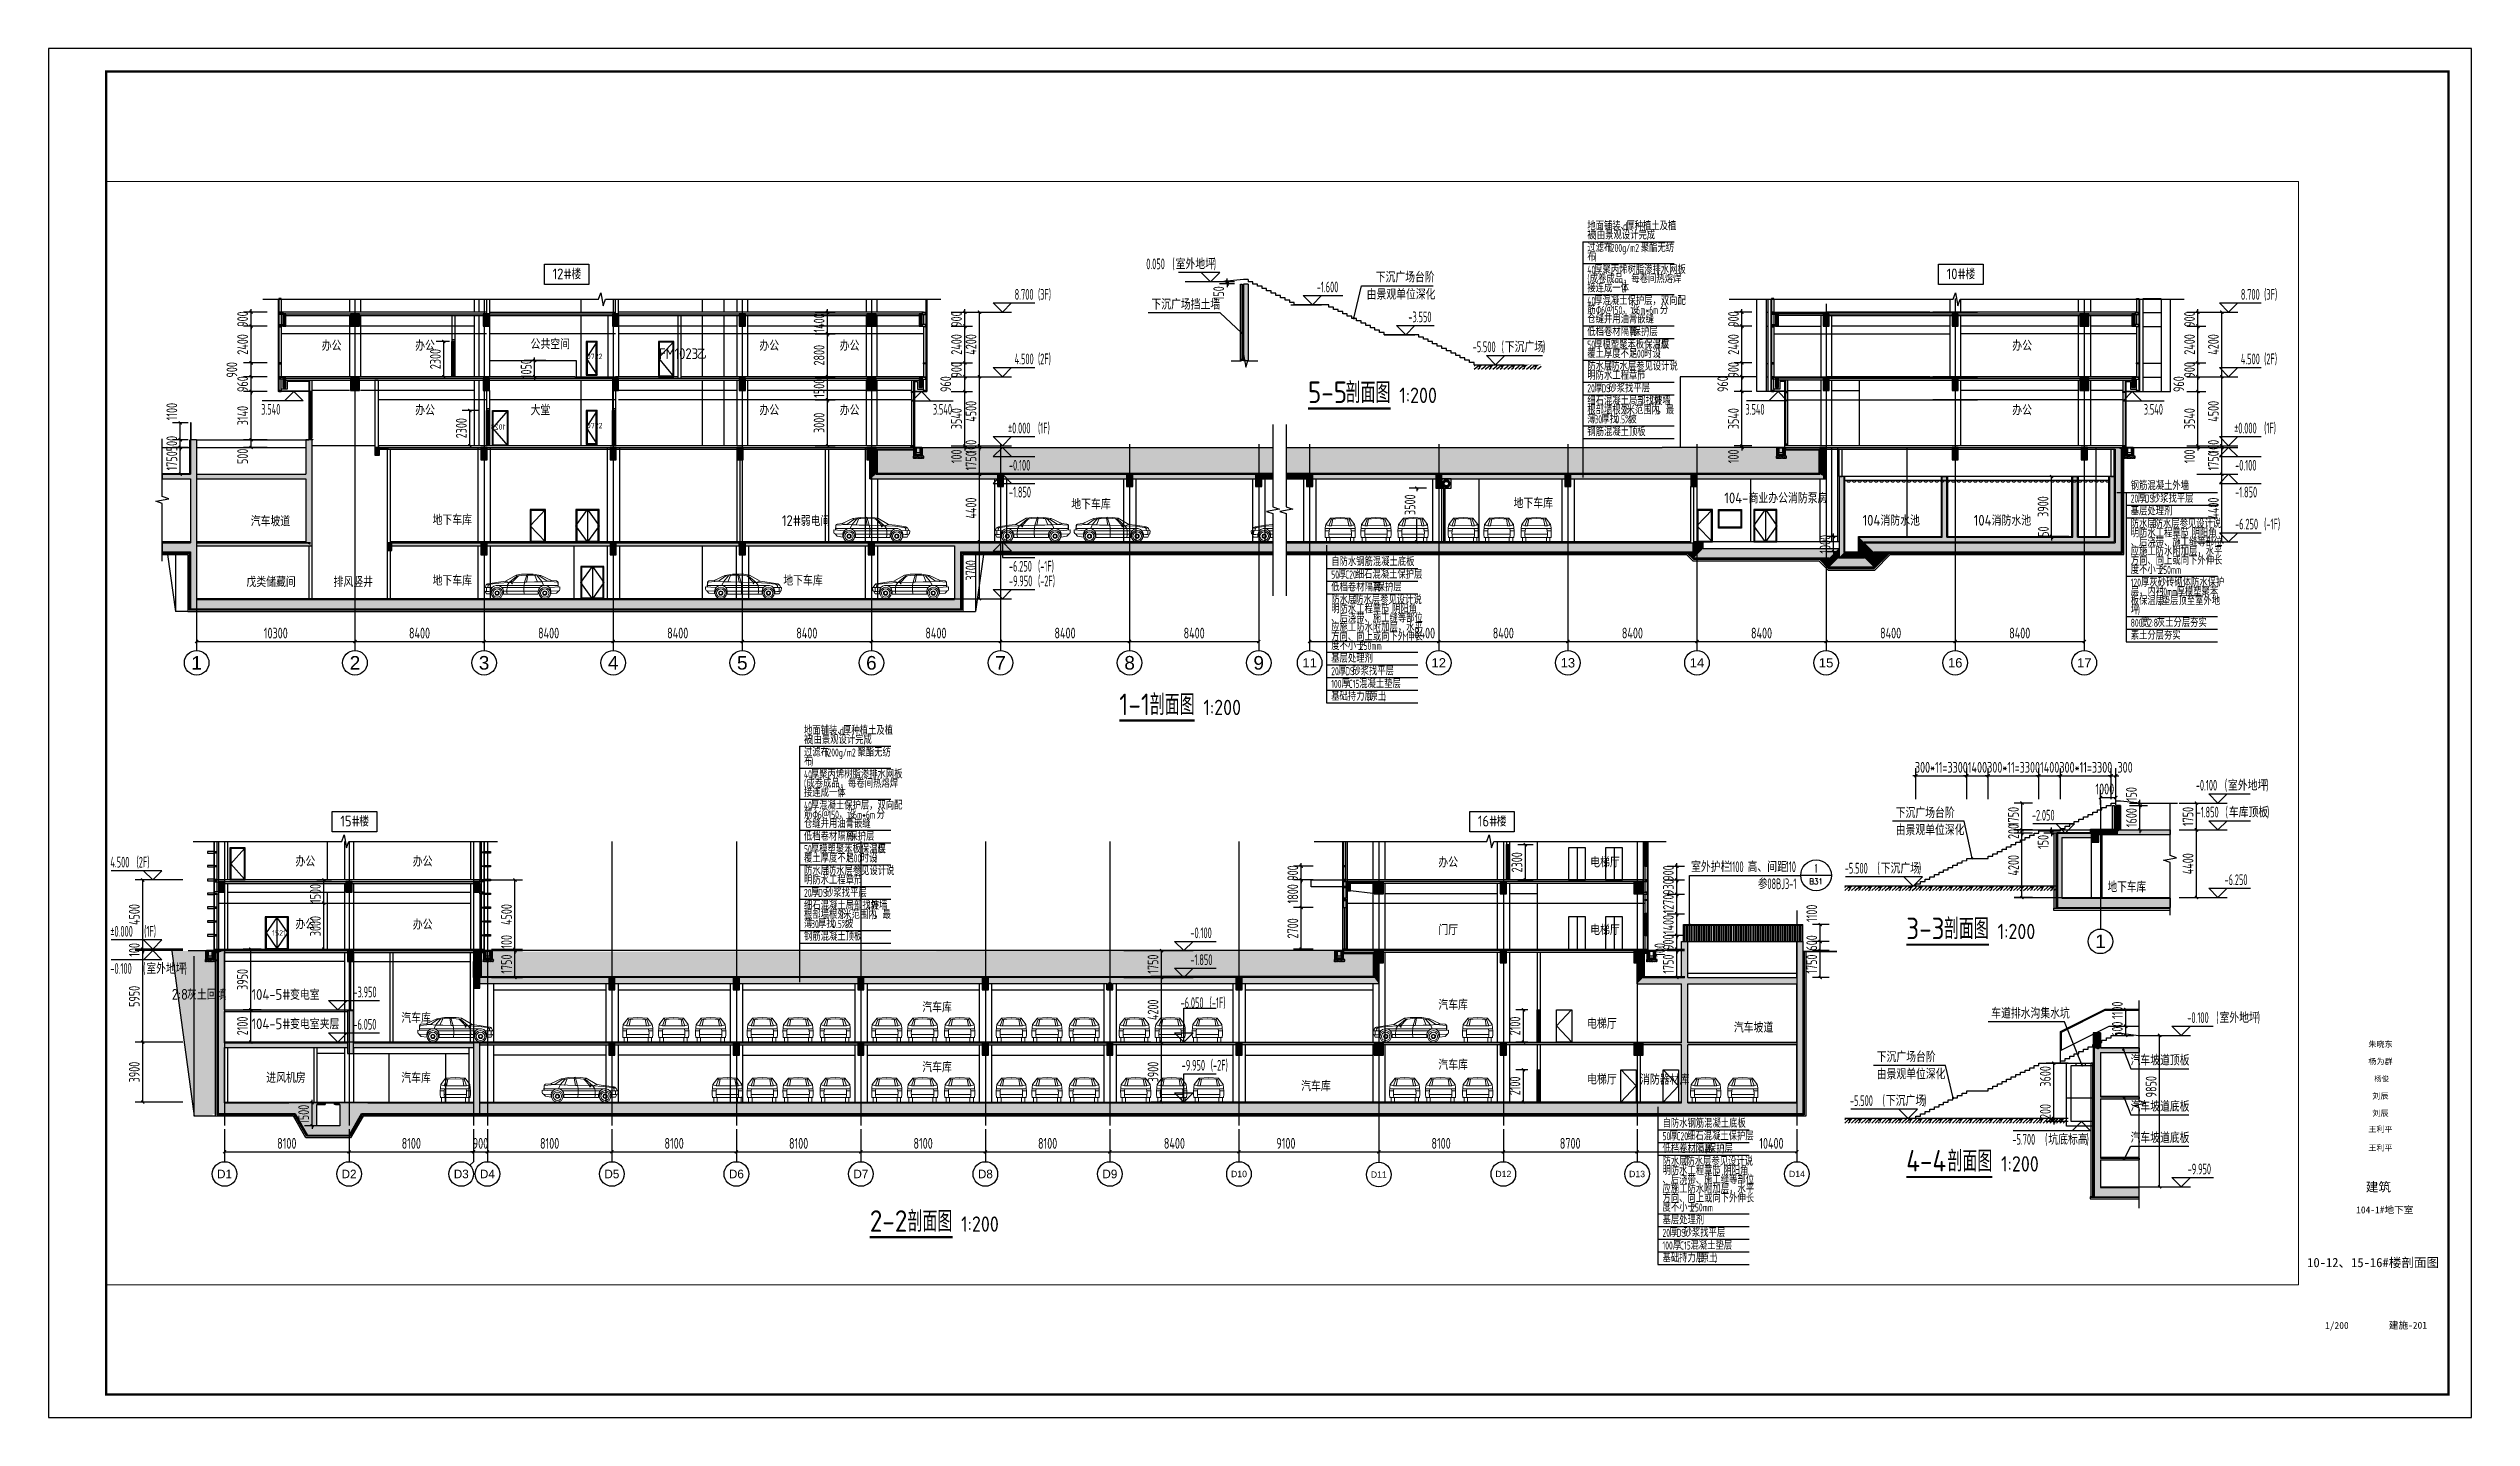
# Paper-space layout '布局1' of a CAD drawing. Extents: x -25 to 1026, y -627 to -33.
# The model-space entities are those that its viewports show. They can reach past a viewport. Long polylines and large blocks are cut down to what shows.
import ezdxf
from ezdxf.enums import TextEntityAlignment as Align

# ---------------------------------------------------------------- set-up
doc = ezdxf.new("R2010")
doc.units = 0
doc.header["$LTSCALE"] = 10
doc.header["$MEASUREMENT"] = 0
doc.linetypes.add('DASH', pattern=[0.35, 0.25, -0.1])
doc.linetypes.add('DOTE', pattern=[2.42, 2, -0.2, 0.02, -0.2])
for name, color, linetype in [('00-图签', 7, 'Continuous'), ('00-图签签名_10', 10, 'Continuous'), ('01-标注_尺寸', 124, 'Continuous'), ('01-标注_标高', 200, 'Continuous'), ('01-标注_符号', 200, 'Continuous'), ('01-标注_轴线坐标', 132, 'Continuous'), ('02-TEXT_房间', 7, 'Continuous'), ('02-TEXT_标注', 130, 'Continuous'), ('02-TEXT_轴号', 7, 'Continuous'), ('05-填充_156', 156, 'Continuous'), ('05-填充_天正', 26, 'Continuous'), ('104-1516 B1核心筒$0$A_STR-砌块墙', 121, 'Continuous'), ('A-C_玻璃幕墙', 140, 'Continuous'), ('A-C_窗', 140, 'Continuous'), ('A-C_门', 150, 'Continuous'), ('A-D_铝板', 181, 'Continuous'), ('A-D_龙骨', 152, 'Continuous'), ('A-E_栏杆', 232, 'Continuous'), ('A-O_防水层', 222, 'Continuous'), ('A-SUR_保温', 222, 'Continuous'), ('A-SUR_吊顶', 40, 'Continuous'), ('A-SUR_看线', 231, 'Continuous'), ('A-SUR_面层', 191, 'Continuous'), ('A-TECH_结构', 21, 'Continuous'), ('A-金属背板', 30, 'Continuous'), ('A_AXIS-轴线', 36, 'DOTE'), ('A_STR-石', 51, 'Continuous'), ('A_STR-砌块墙', 121, 'Continuous'), ('A_STR-砼墙', 51, 'Continuous'), ('A_STR-砼柱', 51, 'Continuous'), ('AXIS_TEXT', 7, 'Continuous'), ('D_铝板', 181, 'Continuous'), ('DIM_SYMB', 3, 'Continuous'), ('DOOR_FIRE', 220, 'Continuous'), ('EH_石材', 116, 'Continuous'), ('构造物', 145, 'Continuous')]:
    doc.layers.add(name, color=color, linetype=linetype)
doc.layers.add('04-不打印_视口', color=5, linetype='Continuous', plot=False)
doc.layers.add('04-不打印_辅助线', color=165, linetype='Continuous', plot=False)
doc.layers.add('PUB_HATCH', color=8, linetype='Continuous', lineweight=0)
doc.styles.add('_TCH_AXIS', font='FZXiHei-I-Z08S.ttf')
doc.styles.add('_TCH_DIM', font='ROS1', dxfattribs={"width": 0.8, "bigfont": 'JD'})
doc.styles.add('_TCH_DIM_T3', font='ROS1', dxfattribs={"width": 0.8, "bigfont": 'JD'})
doc.styles.add('_TCH_LABEL', font='COMPLEX', dxfattribs={"bigfont": 'GBCBIG'})
doc.styles.add('_TCH_SPACE', font='ros.shx', dxfattribs={"width": 0.75, "height": 5, "bigfont": 'jd.shx'})
doc.styles.add('A0-建筑图签$0$hwxh', font='STXIHEI.TTF')
doc.styles.add('COMPLEX', font='COMPLEX')
doc.styles.get("Standard").update_dxf_attribs({"font": 'gbenor.shx', "bigfont": 'gbcbig.shx'})
doc.styles.add('华文细黑', font='STXIHEI.TTF', dxfattribs={"height": 10})
doc.dimstyles.new('_TCH_ARCH&&200', dxfattribs={"dimtxt": 700, "dimasz": 200, "dimexe": 500, "dimexo": 600, "dimgap": 200, "dimtad": 1, "dimdec": 0, "dimzin": 0, "dimdsep": 46, "dimtxsty": '_TCH_DIM_T3', "dimblk": 'ARCHTICK', "dimcen": 0.09, "dimazin": 2, "dimtfac": 1, "dimtdec": 0, "dimtix": 1, "dimtmove": 2, "dimatfit": 3, "dimfxl": 0, "dimtolj": 1, "dimtzin": 0, "dimarcsym": 0})
pattern_1 = [(45, (147049.033, 3539.174), (-17.96051, 17.96051), []), (45, (147066.994, 3539.174), (-17.96051, 17.96051), [12.7, -6.35])]
pattern_2 = [(45, (169725.033, 3539.174), (-17.96051, 17.96051), []), (45, (169742.994, 3539.174), (-17.96051, 17.96051), [12.7, -6.35])]
pattern_3 = [(45, (90911.305, 3539.174), (-17.96051, 17.96051), []), (45, (90929.265, 3539.174), (-17.96051, 17.96051), [12.7, -6.35])]
pattern_4 = [(45, (138627.034, -29211.951), (-17.96051, 17.96051), []), (45, (138644.994, -29211.951), (-17.96051, 17.96051), [12.7, -6.35])]
pattern_5 = [(45, (62927.036, -29211.951), (-17.96051, 17.96051), []), (45, (62944.996, -29211.951), (-17.96051, 17.96051), [12.7, -6.35])]
pattern_6 = [(45, (44851.036, -29211.951), (-17.96051, 17.96051), []), (45, (44868.996, -29211.951), (-17.96051, 17.96051), [12.7, -6.35])]
pattern_7 = [(45, (118301.036, -29211.951), (-17.96051, 17.96051), []), (45, (118318.996, -29211.951), (-17.96051, 17.96051), [12.7, -6.35])]

psp = doc.layouts.new('布局1')

# ---------------------------------------------------------------- texts
at = {"color": 2, "style": '华文细黑'}
for s, height, p in [('10-12、15-16#楼剖面图', 4, (954.7, -562.2)), ('1/200', 3, (962.5, -589)), ('建施-201', 3, (990.1, -588.9))]:
    psp.add_text(s, height=height, dxfattribs=at).set_placement(p)
at = {"color": 3, "insert": (985.6, -527.6), "char_height": 4, "attachment_point": 5, "style": '华文细黑'}
psp.add_mtext_dynamic_manual_height_columns('建筑', width=36.921, gutter_width=1750, heights=[0], dxfattribs=at)
at = {"color": 2, "insert": (988.4, -537.5), "char_height": 3, "attachment_point": 5, "style": '华文细黑'}
psp.add_mtext_dynamic_manual_height_columns('104-1#地下室', width=40.197, gutter_width=1750, heights=[0], dxfattribs=at)
at = {"layer": '00-图签签名_10', "width": 800, "attachment_point": 5, "style": 'A0-建筑图签$0$hwxh'}
for s, insert, char_height in [('朱晓东', (986.5, -465.6), 2.5), ('杨为群', (986.5, -473.1), 2.5), ('杨俊', (987, -480.6), 2.3), ('刘辰', (986.5, -488.1), 2.5), ('刘辰', (986.5, -495.6), 2.5), ('王利平', (986.5, -502.5), 2.5), ('王利平', (986.5, -510.6), 2.5)]:
    psp.add_mtext(s, dxfattribs=dict(at, insert=insert, char_height=char_height))

msp = doc.modelspace()

# ---------------------------------------------------------------- texts
at = {"layer": '02-TEXT_房间'}
for s, height, p in [('12#', 700, (62062.8, 14392.2)), ('楼', 675.2, (63287.8, 14392.2)), ('10#', 700, (152762.8, 14392.2)), ('楼', 675.2, (153987.8, 14392.2)), ('办公', 675.18, (47046.3, 9738.8)), ('办公', 675.18, (53127, 9738.8)), ('公共空间', 675.18, (60632.3, 9834.8)), ('办公', 675.18, (75522.3, 9738.8)), ('办公', 675.18, (80747.2, 9738.8)), ('办公', 675.18, (157035.7, 9738.8)), ('办公', 675.18, (53127, 5538.8)), ('大堂', 675.18, (60632.3, 5538.8)), ('办公', 675.18, (75522.3, 5538.8)), ('办公', 675.18, (80747.2, 5538.8)), ('办公', 675.18, (157035.7, 5538.8)), ('地下车库', 675.18, (95807.7, -582.4)), ('地下车库', 675.18, (124586.2, -513.5)), ('104-', 700, (138302.1, -187.8)), ('商业办公消防泵房', 675.18, (139877.1, -187.8)), ('汽车坡道', 675.18, (42426.1, -1688.5)), ('地下车库', 675.18, (54256.7, -1602.8)), ('12#', 700, (76984.6, -1669.2)), ('弱电间', 675.18, (78209.6, -1669.2)), ('104', 700, (147295, -1642.8)), ('消防水池', 675.18, (148461.7, -1642.8)), ('104', 700, (154528.5, -1642.8)), ('消防水池', 675.18, (155695.2, -1642.8)), ('戊类储藏间', 675.18, (42146.2, -5635.1)), ('排风竖井', 675.18, (47815.7, -5639.2)), ('地下车库', 675.18, (54256.7, -5552.8)), ('地下车库', 675.18, (77075.7, -5552.8)), ('楼', 675.2, (49479.1, -21221.4)), ('楼', 675.2, (123489.7, -21221.4)), ('15#', 700, (48254.1, -21221.4)), ('16#', 700, (122264.7, -21221.4)), ('办公', 675.18, (45341.3, -23830.7)), ('办公', 675.18, (52970.7, -23830.7)), ('办公', 675.18, (119692.9, -23885.1)), ('电梯厅', 675.18, (129572, -23885.1)), ('办公', 675.18, (45341.3, -27913.3)), ('办公', 675.18, (52970.7, -27937.9)), ('门厅', 675.18, (119692.9, -28289.7)), ('电梯厅', 675.18, (129572, -28289.7)), ('2:8', 700, (37287.9, -32496.1)), ('灰土回填', 675.18, (38279.6, -32496.1)), ('104-5#', 700, (42476.2, -32503.9)), ('变电室', 675.18, (44984.6, -32503.9)), ('汽车库', 675.18, (86120, -33319.4)), ('汽车库', 675.18, (119695.5, -33165.2)), ('104-5#', 700, (42476.2, -34414.5)), ('变电室夹层', 675.18, (44984.6, -34414.5)), ('汽车库', 675.18, (52223.8, -34018.6)), ('电梯厅', 675.18, (129370.8, -34387.7)), ('汽车坡道', 675.18, (138919.8, -34635.8)), ('进风机房', 675.18, (43434.4, -37910.5)), ('汽车库', 675.18, (52223.8, -37918.6)), ('汽车库', 675.18, (86120, -37219.4)), ('汽车库', 675.18, (110764.1, -38453)), ('汽车库', 675.18, (119695.5, -37065.2)), ('电梯厅', 675.18, (129370.8, -38014.8)), ('消防器材库', 675.18, (132822, -38022.2))]:
    msp.add_text(s, height=height, dxfattribs=at).set_placement(p)
at = {"layer": '02-TEXT_房间', "color": 6, "style": '_TCH_SPACE', "width": 0.75}
msp.add_text('地下车库', height=694.57, dxfattribs=at).set_placement((163236.6, -25501))
at = {"layer": '02-TEXT_标注', "style": '_TCH_DIM'}
for s, height, width, p in [('被', 520.9, 0.8, (129385.5, 16994.1)), ('地面铺装、', 520.93, 0.8, (129385.5, 17592.6)), ('(', 525, 0.64, (129851, 16994.1)), ('由景观设计完成', 520.93, 0.8, (130007.8, 16994.1)), ('d', 525, 0.64, (131713.4, 17592.6)), ('厚种植土及植', 520.93, 0.8, (131926.2, 17592.6)), (')', 525, 0.64, (133266.9, 16994.1)), ('(', 700, 0.64, (102391.7, 15043.6)), ('室外地坪', 694.57, 0.8, (102600.8, 15043.6)), (')', 700, 0.64, (105083.9, 15043.6)), ('布', 520.9, 0.8, (129385.5, 15571.3)), ('过滤布', 520.93, 0.8, (129385.5, 16169.8)), (')', 525, 0.64, (129851, 15571.3)), ('(200g/m2', 525, 0.64, (130782.2, 16169.8)), ('聚酯无纺', 520.93, 0.8, (132865.4, 16169.8)), ('0.050', 700, 0.64, (100689.1, 15043.6)), ('-1.600', 700, 0.64, (111781.2, 13543.6)), ('下沉广场台阶', 694.57, 0.8, (115618.6, 14184.1)), ('40', 525, 0.64, (129385.5, 14747.1)), ('(', 525, 0.64, (129385.5, 14148.6)), ('成卷成品，每卷间热熔焊', 520.93, 0.8, (129542.3, 14148.6)), ('厚聚丙烯树脂渗排水网板', 520.93, 0.8, (129833.5, 14747.1)), ('8.700', 700, 0.64, (92127.8, 13059.2)), ('(3F)', 700, 0.64, (93642.2, 13059.2)), ('下沉广场挡土墙', 694.57, 0.8, (101025.2, 12416.7)), ('由景观单位深化', 694.57, 0.8, (115032.5, 13064.1)), ('接连成一体', 520.93, 0.8, (129385.5, 13550.1)), ('筋Φ', 520.93, 0.8, (129385.5, 12127.3)), ('40', 525, 0.64, (129385.5, 12725.8)), ('厚混凝土保护层，双向配', 520.93, 0.8, (129833.5, 12725.8)), ('6', 525, 0.64, (130283.5, 12127.3)), ('＠', 520.9, 0.8, (130507.5, 12127.3)), ('150', 525, 0.64, (130973, 12127.3)), ('，设', 520.93, 0.8, (131645, 12127.3)), (')', 525, 0.64, (131713.4, 13550.1)), ('6m*6m', 525, 0.64, (132576.2, 12127.3)), ('分', 520.9, 0.8, (134110.6, 12127.3)), ('8.700', 700, 0.64, (171904.9, 13059.2)), ('(3F)', 700, 0.64, (173419.3, 13059.2)), ('-3.550', 700, 0.64, (117742.9, 11593.6)), ('低档卷材隔离', 520.93, 0.8, (129385.5, 10704.6)), ('仓缝并用油膏嵌缝', 520.93, 0.8, (129385.5, 11528.8)), ('(', 525, 0.64, (132178.9, 10704.6)), ('保护', 520.93, 0.8, (132335.7, 10704.6)), (')', 525, 0.64, (133266.9, 10704.6)), ('层', 520.9, 0.8, (133423.7, 10704.6)), ('4.500', 700, 0.64, (92127.8, 8859.2)), ('(2F)', 700, 0.64, (93642.2, 8859.2)), ('-5.500', 700, 0.64, (121922.5, 9643.6)), ('(', 700, 0.64, (123810.3, 9643.6)), ('下沉广场', 694.57, 0.8, (124019.3, 9643.6)), (')', 700, 0.64, (126502.4, 9643.6)), ('覆土厚度不足', 520.93, 0.8, (129385.5, 9281.8)), ('50', 525, 0.64, (129385.5, 9880.3)), ('厚模塑聚苯板保温层', 520.93, 0.8, (129833.5, 9880.3)), ('1500', 525, 0.64, (132178.9, 9281.8)), ('时设', 520.93, 0.8, (133074.9, 9281.8)), (')', 525, 0.64, (134006.1, 9281.8)), ('(', 525, 0.64, (134023.7, 9880.3)), ('仅', 520.9, 0.8, (134180.5, 9880.3)), ('4.500', 700, 0.64, (171904.9, 8859.2)), ('(2F)', 700, 0.64, (173419.3, 8859.2)), ('明防水工程章节', 520.93, 0.8, (129385.5, 7859.1)), ('防水层', 520.93, 0.8, (129385.5, 8457.6)), ('(', 525, 0.64, (130782.2, 8457.6)), ('防水层参见设计说', 520.93, 0.8, (130939, 8457.6)), (')', 525, 0.64, (132644.5, 7859.1)), ('细石混凝土局部找坡', 520.93, 0.8, (129385.5, 6210.6)), ('20', 525, 0.64, (129385.5, 7034.8)), ('厚', 520.9, 0.8, (129833.5, 7034.8)), ('DS', 525, 0.64, (130299, 7034.8)), ('砂浆找平层', 520.93, 0.8, (130758.2, 7034.8)), ('(', 525, 0.64, (133575.7, 6210.6)), ('外墙', 520.93, 0.8, (133732.5, 6210.6)), ('3.540', 700, 0.64, (43107.8, 5579.2)), ('3.540', 700, 0.64, (86807.1, 5579.2)), ('%%P0.000', 700, 0.64, (91694.7, 4359.2)), ('(1F)', 700, 0.64, (93642.2, 4359.2)), ('钢筋混凝土顶板', 520.93, 0.8, (129385.5, 4189.3)), ('根部墙根外', 520.93, 0.8, (129385.5, 5612.1)), ('薄', 520.9, 0.8, (129385.5, 5013.6)), ('30', 525, 0.64, (129851, 5013.6)), ('厚找', 520.93, 0.8, (130299, 5013.6)), ('0.5%', 525, 0.64, (131230.2, 5013.6)), ('2', 525, 0.64, (131713.4, 5612.1)), ('米范围内', 520.93, 0.8, (131937.4, 5612.1)), ('坡', 520.9, 0.8, (132059, 5013.6)), (')', 525, 0.64, (133799.7, 5612.1)), ('，最', 520.93, 0.8, (133956.5, 5612.1)), ('3.540', 700, 0.64, (139673.7, 5579.2)), ('3.540', 700, 0.64, (165591.9, 5579.2)), ('%%P0.000', 700, 0.64, (171471.8, 4359.2)), ('(1F)', 700, 0.64, (173419.3, 4359.2)), ('-0.100', 700, 0.64, (91754.5, 1939.2)), ('-0.100', 700, 0.64, (171531.5, 1939.2)), ('-1.850', 700, 0.64, (91754.5, 189.2)), ('钢筋混凝土外墙', 520.93, 0.8, (164741.6, 682.6)), ('20', 525, 0.64, (164741.6, -141.7)), ('厚', 520.9, 0.8, (165189.6, -141.7)), ('DS', 525, 0.64, (165655.2, -141.7)), ('砂浆找平层', 520.93, 0.8, (166114.4, -141.7)), ('-1.850', 700, 0.64, (171531.5, 189.2)), ('基层处理剂', 520.93, 0.8, (164741.6, -965.9)), ('防水层', 520.93, 0.8, (164741.6, -1790.2)), ('(', 525, 0.64, (166138.3, -1790.2)), ('防水层参见设计说', 520.93, 0.8, (166295.1, -1790.2)), ('-6.250', 700, 0.64, (171531.5, -1890.8)), ('(-1F)', 700, 0.64, (173419.3, -1890.8)), ('应施工防水附加层，水平', 520.93, 0.8, (164741.6, -3585.7)), ('、后浇带、施工缝等部位', 520.93, 0.8, (164741.6, -2987.2)), ('明防水工程章节', 520.93, 0.8, (164741.6, -2388.7)), (')', 525, 0.64, (168000.6, -2388.7)), ('，阴阳角', 520.93, 0.8, (168157.4, -2388.7)), ('-6.250', 700, 0.64, (91754.5, -4633.5)), ('(-1F)', 700, 0.64, (93642.2, -4633.5)), ('50', 525, 0.64, (112723.7, -5087.9)), ('自防水钢筋混凝土底板', 520.93, 0.8, (112723.7, -4263.6)), ('厚', 520.9, 0.8, (113171.7, -5087.9)), ('C20', 525, 0.64, (113637.3, -5087.9)), ('细石混凝土保护层', 520.93, 0.8, (114320.5, -5087.9)), ('度不小于', 520.93, 0.8, (164741.6, -4782.7)), ('方向、向上或向下外伸长', 520.93, 0.8, (164741.6, -4184.2)), ('250mm', 525, 0.64, (166603.9, -4782.7)), ('-9.950', 700, 0.64, (91754.5, -5590.8)), ('(-2F)', 700, 0.64, (93642.2, -5590.8)), ('低档卷材隔离', 520.93, 0.8, (112723.7, -5912.1)), ('防水层', 520.93, 0.8, (112723.7, -6736.4)), ('(', 525, 0.64, (114120.4, -6736.4)), ('防水层参见设计说', 520.93, 0.8, (114277.2, -6736.4)), ('(', 525, 0.64, (115517.2, -5912.1)), ('保护', 520.93, 0.8, (115674, -5912.1)), (')', 525, 0.64, (116605.1, -5912.1)), ('层', 520.9, 0.8, (116761.9, -5912.1)), ('120', 525, 0.64, (164741.6, -5606.9)), ('层，内衬', 520.93, 0.8, (164741.6, -6205.4)), ('板保温层', 520.93, 0.8, (164741.6, -6803.9)), ('厚灰砂砖砌体防水保护', 520.93, 0.8, (165413.6, -5606.9)), ('50mm', 525, 0.64, (166603.9, -6205.4)), ('(', 525, 0.64, (166603.9, -6803.9)), ('垫层顶至室外地', 520.93, 0.8, (166760.7, -6803.9)), ('厚模塑聚苯', 520.93, 0.8, (167723.9, -6205.4)), ('、后浇带、施工缝等部位', 520.93, 0.8, (112723.7, -7933.4)), ('明防水工程章节', 520.93, 0.8, (112723.7, -7334.9)), (')', 525, 0.64, (115982.7, -7334.9)), ('，阴阳角', 520.93, 0.8, (116139.5, -7334.9)), ('坪', 520.9, 0.8, (164741.6, -7402.4)), ('800', 525, 0.64, (164741.6, -8226.7)), (')', 525, 0.64, (165207.2, -7402.4)), ('宽', 520.9, 0.8, (165413.6, -8226.7)), ('2:8', 525, 0.64, (165879.2, -8226.7)), ('灰土分层夯实', 520.93, 0.8, (166439.2, -8226.7)), ('应施工防水附加层，水平', 520.93, 0.8, (112723.7, -8531.9)), ('度不小于', 520.93, 0.8, (112723.7, -9728.9)), ('方向、向上或向下外伸长', 520.93, 0.8, (112723.7, -9130.4)), ('250mm', 525, 0.64, (114586, -9728.9)), ('素土分层夯实', 520.93, 0.8, (164741.6, -9050.9)), ('基层处理剂', 520.93, 0.8, (112723.7, -10553.1)), ('20', 525, 0.64, (112723.7, -11377.4)), ('厚', 520.9, 0.8, (113171.7, -11377.4)), ('DS', 525, 0.64, (113637.3, -11377.4)), ('砂浆找平层', 520.93, 0.8, (114096.5, -11377.4)), ('100', 525, 0.64, (112723.7, -12201.6)), ('基础持力层', 520.93, 0.8, (112723.7, -13025.9)), ('厚', 520.9, 0.8, (113395.7, -12201.6)), ('C15', 525, 0.64, (113861.3, -12201.6)), ('混凝土垫层', 520.93, 0.8, (114544.5, -12201.6)), ('(', 525, 0.64, (115051.6, -13025.9)), ('原土', 520.93, 0.8, (115208.4, -13025.9)), (')', 525, 0.64, (116139.5, -13025.9)), ('被', 520.9, 0.8, (78421.3, -15844.4)), ('地面铺装、', 520.93, 0.8, (78421.3, -15245.9)), ('(', 525, 0.64, (78886.9, -15844.4)), ('由景观设计完成', 520.93, 0.8, (79043.7, -15844.4)), ('d', 525, 0.64, (80749.2, -15245.9)), ('厚种植土及植', 520.93, 0.8, (80962, -15245.9)), (')', 525, 0.64, (82302.7, -15844.4)), ('布', 520.9, 0.8, (78421.3, -17267.1)), ('过滤布', 520.93, 0.8, (78421.3, -16668.6)), (')', 525, 0.64, (78886.9, -17267.1)), ('(200g/m2', 525, 0.64, (79818, -16668.6)), ('聚酯无纺', 520.93, 0.8, (81901.2, -16668.6)), ('接连成一体', 520.93, 0.8, (78421.3, -19288.4)), ('40', 525, 0.64, (78421.3, -18091.4)), ('(', 525, 0.64, (78421.3, -18689.9)), ('成卷成品，每卷间热熔焊', 520.93, 0.8, (78578.1, -18689.9)), ('厚聚丙烯树脂渗排水网板', 520.93, 0.8, (78869.3, -18091.4)), (')', 525, 0.64, (80749.2, -19288.4)), ('-0.100', 700, 0.64, (168973.7, -18885.5)), ('(', 700, 0.64, (170861.4, -18885.5)), ('室外地坪', 694.57, 0.8, (171070.5, -18885.5)), (')', 700, 0.64, (173553.6, -18885.5)), ('筋Φ', 520.93, 0.8, (78421.3, -20711.1)), ('40', 525, 0.64, (78421.3, -20112.6)), ('厚混凝土保护层，双向配', 520.93, 0.8, (78869.3, -20112.6)), ('6', 525, 0.64, (79319.3, -20711.1)), ('＠', 520.9, 0.8, (79543.3, -20711.1)), ('150', 525, 0.64, (80008.9, -20711.1)), ('，设', 520.93, 0.8, (80680.9, -20711.1)), ('6m*6m', 525, 0.64, (81612, -20711.1)), ('分', 520.9, 0.8, (83146.4, -20711.1)), ('下沉广场台阶', 694.57, 0.8, (149451.3, -20673.2)), ('-2.050', 700, 0.64, (158307.9, -20835.5)), ('-1.850', 700, 0.64, (169027.4, -20635.5)), ('(', 700, 0.64, (170915.1, -20635.5)), ('车库顶板', 694.57, 0.8, (171124.2, -20635.5)), (')', 700, 0.64, (173607.3, -20635.5)), ('低档卷材隔离', 520.93, 0.8, (78421.3, -22133.9)), ('仓缝并用油膏嵌缝', 520.93, 0.8, (78421.3, -21309.6)), ('(', 525, 0.64, (81214.8, -22133.9)), ('保护', 520.93, 0.8, (81371.6, -22133.9)), (')', 525, 0.64, (82302.7, -22133.9)), ('层', 520.9, 0.8, (82459.5, -22133.9)), ('由景观单位深化', 694.57, 0.8, (149451.3, -21793.2)), ('4.500', 700, 0.64, (33291.1, -23892)), ('(2F)', 700, 0.64, (34993.7, -23892)), ('覆土厚度不足', 520.93, 0.8, (78421.3, -23556.6)), ('50', 525, 0.64, (78421.3, -22958.1)), ('厚模塑聚苯板保温层', 520.93, 0.8, (78869.3, -22958.1)), ('1500', 525, 0.64, (81214.8, -23556.6)), ('时设', 520.93, 0.8, (82110.8, -23556.6)), (')', 525, 0.64, (83041.9, -23556.6)), ('(', 525, 0.64, (83059.5, -22958.1)), ('仅', 520.9, 0.8, (83216.3, -22958.1)), ('室外护栏', 694.57, 0.8, (136137, -24191.5)), ('1100', 700, 0.64, (138620.1, -24191.5)), ('高、间距', 694.57, 0.8, (139814.8, -24191.5)), ('110', 700, 0.64, (142297.9, -24191.5)), ('-5.500', 700, 0.64, (146133.5, -24285.5)), ('(', 700, 0.64, (148265.4, -24285.5)), ('下沉广场', 694.57, 0.8, (148474.5, -24285.5)), (')', 700, 0.64, (150957.6, -24285.5)), ('明防水工程章节', 520.93, 0.8, (78421.3, -24979.4)), ('防水层', 520.93, 0.8, (78421.3, -24380.9)), ('(', 525, 0.64, (79818, -24380.9)), ('防水层参见设计说', 520.93, 0.8, (79974.8, -24380.9)), (')', 525, 0.64, (81680.4, -24979.4)), ('参', 694.6, 0.8, (140482.5, -25300.7)), ('08BJ3-1', 700, 0.64, (141103.2, -25300.7)), ('-6.250', 700, 0.64, (170842.8, -25035.5)), ('细石混凝土局部找坡', 520.93, 0.8, (78421.3, -26627.9)), ('根部墙根外', 520.93, 0.8, (78421.3, -27226.4)), ('20', 525, 0.64, (78421.3, -25803.6)), ('厚', 520.9, 0.8, (78869.3, -25803.6)), ('DS', 525, 0.64, (79334.9, -25803.6)), ('砂浆找平层', 520.93, 0.8, (79794.1, -25803.6)), ('2', 525, 0.64, (80749.2, -27226.4)), ('米范围内', 520.93, 0.8, (80973.2, -27226.4)), ('(', 525, 0.64, (82611.5, -26627.9)), ('外墙', 520.93, 0.8, (82768.3, -26627.9)), (')', 525, 0.64, (82835.5, -27226.4)), ('，最', 520.93, 0.8, (82992.3, -27226.4)), ('%%P0.000', 700, 0.64, (33291.1, -28392)), ('(1F)', 700, 0.64, (35491.7, -28392)), ('钢筋混凝土顶板', 520.93, 0.8, (78421.3, -28649.1)), ('薄', 520.9, 0.8, (78421.3, -27824.9)), ('30', 525, 0.64, (78886.9, -27824.9)), ('厚找', 520.93, 0.8, (79334.9, -27824.9)), ('0.5%', 525, 0.64, (80266, -27824.9)), ('坡', 520.9, 0.8, (81094.8, -27824.9)), ('-0.100', 700, 0.64, (103560.3, -28492)), ('-1.850', 700, 0.64, (103560.3, -30242)), ('-0.100', 700, 0.64, (33291.1, -30812)), ('(', 700, 0.64, (35423, -30812)), ('室外地坪', 694.57, 0.8, (35632.1, -30812)), (')', 700, 0.64, (38115.2, -30812)), ('-3.950', 700, 0.64, (49105.3, -32342)), ('-6.050', 700, 0.64, (102921, -33039.2)), ('(-1F)', 700, 0.64, (104808.7, -33039.2)), ('车道排水沟集水坑', 694.57, 0.8, (155665.4, -33721.2)), ('-6.050', 700, 0.64, (49105.3, -34442)), ('-0.100', 700, 0.64, (168421.4, -34009.5)), ('(', 700, 0.64, (170309.1, -34009.5)), ('室外地坪', 694.57, 0.8, (170518.2, -34009.5)), (')', 700, 0.64, (173001.3, -34009.5)), ('下沉广场台阶', 694.57, 0.8, (148215.5, -36558.6)), ('汽车坡道顶板', 694.57, 0.8, (164730.7, -36776.4)), ('-9.950', 700, 0.64, (102995.4, -37108.2)), ('(-2F)', 700, 0.64, (104883.1, -37108.2)), ('由景观单位深化', 694.57, 0.8, (148215.5, -37678.6)), ('-5.500', 700, 0.64, (146470.5, -39409.5)), ('(', 700, 0.64, (148602.4, -39409.5)), ('下沉广场', 694.57, 0.8, (148811.5, -39409.5)), (')', 700, 0.64, (151294.6, -39409.5)), ('汽车坡道底板', 694.57, 0.8, (164730.7, -39781.4)), ('自防水钢筋混凝土底板', 520.93, 0.8, (134277.6, -40814.8)), ('低档卷材隔离', 520.93, 0.8, (134277.6, -42463.3)), ('50', 525, 0.64, (134277.6, -41639)), ('厚', 520.9, 0.8, (134725.6, -41639)), ('C20', 525, 0.64, (135191.2, -41639)), ('细石混凝土保护层', 520.93, 0.8, (135874.4, -41639)), ('(', 525, 0.64, (137071.1, -42463.3)), ('保护', 520.93, 0.8, (137227.9, -42463.3)), (')', 525, 0.64, (138159.1, -42463.3)), ('层', 520.9, 0.8, (138315.9, -42463.3)), ('-5.700', 700, 0.64, (157040.4, -41929.5)), ('(', 700, 0.64, (159172.3, -41929.5)), ('坑底标高', 694.57, 0.8, (159381.4, -41929.5)), (')', 700, 0.64, (161864.5, -41929.5)), ('汽车坡道底板', 694.57, 0.8, (164730.7, -41821.7)), ('、后浇带、施工缝等部位', 520.93, 0.8, (134277.6, -44484.5)), ('明防水工程章节', 520.93, 0.8, (134277.6, -43886)), ('防水层', 520.93, 0.8, (134277.6, -43287.5)), ('(', 525, 0.64, (135674.4, -43287.5)), ('防水层参见设计说', 520.93, 0.8, (135831.2, -43287.5)), (')', 525, 0.64, (137536.7, -43886)), ('，阴阳角', 520.93, 0.8, (137693.5, -43886)), ('-9.950', 700, 0.64, (168445.1, -43859.5)), ('应施工防水附加层，水平', 520.93, 0.8, (134277.6, -45083)), ('度不小于', 520.93, 0.8, (134277.6, -46280)), ('方向、向上或向下外伸长', 520.93, 0.8, (134277.6, -45681.5)), ('基层处理剂', 520.93, 0.8, (134277.6, -47104.3)), ('250mm', 525, 0.64, (136139.9, -46280)), ('100', 525, 0.64, (134277.6, -48752.8)), ('20', 525, 0.64, (134277.6, -47928.5)), ('厚', 520.9, 0.8, (134725.6, -47928.5)), ('厚', 520.9, 0.8, (134949.6, -48752.8)), ('DS', 525, 0.64, (135191.2, -47928.5)), ('C15', 525, 0.64, (135415.2, -48752.8)), ('砂浆找平层', 520.93, 0.8, (135650.4, -47928.5)), ('混凝土垫层', 520.93, 0.8, (136098.4, -48752.8)), ('基础持力层', 520.93, 0.8, (134277.6, -49577)), ('(', 525, 0.64, (136605.5, -49577)), ('原土', 520.93, 0.8, (136762.3, -49577)), (')', 525, 0.64, (137693.5, -49577))]:
    msp.add_text(s, height=height, dxfattribs=dict(at, width=width)).set_placement(p)
at = {"layer": '02-TEXT_标注'}
for s, height, p in [('5-5', 1400, (111209.1, 6338.8)), ('剖面图', 1350.35, (113659.1, 6338.8)), ('1:200', 1000, (117150.1, 6338.8)), ('1-1', 1400, (98931.4, -13972.6)), ('剖面图', 1350.35, (100914.7, -13972.6)), ('1:200', 1000, (104405.8, -13972.6)), ('3-3', 1400, (150137.6, -28553.3)), ('剖面图', 1350.35, (152587.6, -28553.3)), ('1:200', 1000, (156078.6, -28553.3)), ('4-4', 1400, (150132.4, -43677.3)), ('剖面图', 1350.35, (152815.7, -43677.3)), ('1:200', 1000, (156306.8, -43677.3)), ('2-2', 1400, (82702.4, -47596.4)), ('剖面图', 1350.35, (85152.4, -47596.4)), ('1:200', 1000, (88643.5, -47596.4))]:
    msp.add_text(s, height=height, dxfattribs=at).set_placement(p)
at = {"layer": '02-TEXT_标注', "style": '_TCH_LABEL'}
for s, height, p, p2 in [('B31', 370.17, (143828.8, -24982.7), (144710.2, -24982.7)), ('1', 535.4, (144154.8, -24218.3), (144384.2, -24218.3))]:
    msp.add_text(s, height=height, dxfattribs=at).set_placement(p, p2, align=Align.FIT)
at = {"layer": '04-不打印_辅助线'}
for s, height, p in [('FM1023', 700, (68990.9, 9197.4)), ('乙', 675.2, (71440.9, 9197.4))]:
    msp.add_text(s, height=height, dxfattribs=at).set_placement(p)

# ---------------------------------------------------------------- blocks, each defined once
blk = doc.blocks.new('kyuhtr')
at = {"const_width": 20}
blk.add_lwpolyline([(50, 0), (0, 0)], dxfattribs=at)
blk.add_lwpolyline([(50, -30), (200, -30), (200, 30), (50, 30)], close=True)
blk = doc.blocks.new('1023')
for points in [[(0, 0), (1000, 0), (1000, 2300), (0, 2300)], [(50, 50), (950, 50), (950, 2250), (50, 2250)]]:
    blk.add_lwpolyline(points, close=True)
blk.add_lwpolyline([(0, 2300), (1000, 1150), (0, 0)])
at = {"layer": '04-不打印_辅助线'}
blk.add_text('1023', height=350, dxfattribs=at).set_placement((162, 1056))
blk = doc.blocks.new('0722')
for points in [[(0, 0), (700, 0), (700, 2200), (0, 2200)], [(50, 50), (650, 50), (650, 2150), (50, 2150)]]:
    blk.add_lwpolyline(points, close=True)
blk.add_lwpolyline([(700, 2200), (0, 1100), (700, 0)])
at = {"layer": '04-不打印_辅助线'}
blk.add_text('0722', height=350, dxfattribs=at).set_placement((34, 1048))
blk = doc.blocks.new('幕墙龙骨')
at = {"const_width": 20}
blk.add_lwpolyline([(-150, 0), (-200, 0)], dxfattribs=at)
blk.add_lwpolyline([(-150, 30), (-150, -30), (0, -30), (0, 30)], close=True)
blk = doc.blocks.new('A$C2DA62BD6')
for points in [[(0, 0), (1500, 0), (1500, 2100), (0, 2100)], [(50, 50), (1450, 50), (1450, 2050), (50, 2050)]]:
    blk.add_lwpolyline(points, close=True)
for points in [[(750, 2050), (50, 1050), (750, 50)], [(750, 2050), (750, 50)], [(750, 2050), (1450, 1050), (750, 50)]]:
    blk.add_lwpolyline(points)
at = {"layer": '04-不打印_辅助线'}
blk.add_text('1521', height=350, dxfattribs=at).set_placement((443.75, 875))
blk = doc.blocks.new('A$C3E782531')
at = {"layer": 'PUB_HATCH'}
for p, q in [((984, 1593), (357, 1547)), ((984, 1593), (1620, 1547)), ((271, 727), (2, 727)), ((9, 864), (1971, 864)), ((18, 290), (1951, 290)), ((357, 1547), (43, 1137)), ((43, 1137), (84, 1123)), ((84, 1123), (130, 1096)), ((130, 1096), (253, 1055)), ((253, 1055), (412, 1478)), ((425, 1055), (253, 1055)), ((1716, 495), (253, 495)), ((385, 1519), (357, 1547)), ((412, 1478), (385, 1519)), ((977, 1519), (412, 1478)), ((412, 1478), (508, 1492)), ((422, 1060), (508, 1492)), ((977, 1519), (508, 1492)), ((992, 1519), (1565, 1478)), ((992, 1519), (1469, 1492)), ((1565, 1478), (1469, 1492)), ((1546, 1060), (1469, 1492)), ((1544, 1055), (1715, 1055)), ((1565, 1478), (1592, 1519)), ((1715, 1055), (1565, 1478)), ((1592, 1519), (1620, 1547)), ((1620, 1547), (1925, 1137)), ((1985, 727), (1698, 727)), ((1838, 1096), (1715, 1055)), ((1885, 1123), (1838, 1096)), ((1925, 1137), (1885, 1123))]:
    blk.add_line(p, q, dxfattribs=at)
for points in [[(43, 1137, 0.0685945), (18, 290)], [(281, 863, 0.0881073), (273, 290)], [(1687, 863, -0.0881073), (1696, 290)], [(1925, 1137, -0.0685945), (1951, 290)]]:
    blk.add_lwpolyline(points, format="xyb", dxfattribs=at)
for points in [[(96, 290), (317, 290), (317, 0), (96, 0)], [(1872, 290), (1652, 290), (1652, 0), (1872, 0)]]:
    blk.add_lwpolyline(points, close=True, dxfattribs=at)
blk.add_lwpolyline([(425, 1055), (1546, 1060)], dxfattribs=at)
blk = doc.blocks.new('dartt')
at = {"transparency": 33554641}
h = blk.add_hatch(dxfattribs=at)
h.set_pattern_fill('ANSI32', color=26)
h.set_pattern_definition([(45, (1294.211, 122.3605), (-3.367596, 3.367596), []), (45, (1296.4563, 122.3605), (-3.367596, 3.367596), [])])
edge = h.paths.add_edge_path()
edge.add_arc((0, 21), 4, 0, 90)
edge.add_line((0, 25), (0, 0))
edge.add_line((0, 0), (25, 0))
edge.add_arc((21, 0), 4, 0, 90)
edge.add_line((21, 4), (4, 4))
edge.add_line((4, 4), (4, 21))
blk.add_lwpolyline([(0, 25), (0, 0), (25, 0)])
blk.add_lwpolyline([(0, 25), (0, 25, -0.4142136), (4, 21), (4, 4), (21, 4, -0.4142136), (25, 0), (25, 0)], format="xyb")
blk = doc.blocks.new('*U20')
at = {"layer": 'A-SUR_面层', "linetype": 'DASH', "ltscale": 0.5}
blk.add_lwpolyline([(-168, -67), (-101, 67), (168, -67)], dxfattribs=at)
blk = doc.blocks.new('*U21')
at = {"layer": 'A-金属背板', "color": 0, "linetype": 'ByBlock', "lineweight": -2, "transparency": 16777216}
for p in [(0, 0), (335.4102, 0), (670.8204, 0), (1006.2306, 0), (1341.6408, 0), (1677.051, 0), (2012.4612, 0), (2347.8714, 0), (2683.2816, 0), (3018.6918, 0), (3354.102, 0), (3689.5122, 0)]:
    blk.add_blockref('*U20', p, dxfattribs=at)
blk = doc.blocks.new('*U22')
at = {"layer": 'A-SUR_面层', "linetype": 'DASH', "ltscale": 0.5}
blk.add_lwpolyline([(-168, -67), (-101, 67), (168, -67)], dxfattribs=at)
blk = doc.blocks.new('*U23')
at = {"layer": 'A-金属背板', "color": 0, "linetype": 'ByBlock', "lineweight": -2, "transparency": 16777216}
for p in [(0, 0), (335.4102, 0), (670.8204, 0), (1006.2306, 0), (1341.6408, 0), (1677.051, 0), (2012.4612, 0), (2347.8714, 0), (2683.2816, 0), (3018.6918, 0), (3354.102, 0), (3689.5122, 0)]:
    blk.add_blockref('*U22', p, dxfattribs=at)
blk = doc.blocks.new('*U24')
at = {"layer": 'A-SUR_面层', "linetype": 'DASH', "ltscale": 0.5}
blk.add_lwpolyline([(-168, -67), (-101, 67), (168, -67)], dxfattribs=at)
blk = doc.blocks.new('*U25')
at = {"layer": 'A-SUR_面层', "color": 0, "linetype": 'ByBlock', "lineweight": -2, "transparency": 16777216}
for p in [(0, 0), (335.4102, 0), (670.8204, 0), (1006.2306, 0), (1341.6408, 0), (1677.051, 0), (2012.4612, 0), (2347.8714, 0), (2683.2816, 0), (3018.6918, 0), (3354.102, 0), (3689.5122, 0)]:
    blk.add_blockref('*U24', p, dxfattribs=at)
blk = doc.blocks.new('*U26')
at = {"layer": 'A-SUR_面层', "linetype": 'DASH', "ltscale": 0.5}
blk.add_lwpolyline([(-168, -67), (-101, 67), (168, -67)], dxfattribs=at)
blk = doc.blocks.new('*U27')
at = {"layer": 'A-SUR_面层', "color": 0, "linetype": 'ByBlock', "lineweight": -2, "transparency": 16777216}
for p in [(0, 0), (335.4102, 0), (670.8204, 0), (1006.2306, 0), (1341.6408, 0), (1677.051, 0), (2012.4612, 0), (2347.8714, 0), (2683.2816, 0), (3018.6918, 0), (3354.102, 0), (3689.5122, 0)]:
    blk.add_blockref('*U26', p, dxfattribs=at)
blk = doc.blocks.new('_AXISO')
blk.add_circle((0, 0), 0.5)
at = {"layer": 'AXIS_TEXT', "style": 'COMPLEX', "width": 1.041667}
blk.add_attdef('A', text='', height=0.56, dxfattribs=at).set_placement((-0.25, -0.28), (0.25, -0.28), align=Align.FIT)
blk = doc.blocks.new('_FZH')
blk.add_lwpolyline([(-0.5, -0.5), (0.5, -0.5), (0.5, 0.5), (-0.5, 0.5)], close=True)
at = {"layer": 'PUB_HATCH'}
blk.add_solid([(-0.5, -0.5), (0.5, -0.5), (-0.5, 0.5), (0.5, 0.5)], dxfattribs=at)
blk = doc.blocks.new('_ArchTick')
at = {"color": 0, "linetype": 'ByBlock', "const_width": 0.4}
blk.add_lwpolyline([(-0.5, -0.5), (0.5, 0.5)], dxfattribs=at)
blk = doc.blocks.new('*D138')
at = {"layer": '01-标注_尺寸', "color": 0, "lineweight": -2, "transparency": 16777216}
for p, q in [((38906, -7651), (38906, -9684)), ((49206, -7651), (49206, -9684)), ((38906, -9184), (49206, -9184))]:
    blk.add_line(p, q, dxfattribs=at)
at = {"layer": 'Defpoints', "color": 0, "transparency": 16777216}
for p in [(38906, -7051), (49206, -7051), (49206, -9184)]:
    blk.add_point(p, dxfattribs=at)
at = {"layer": '01-标注_尺寸', "color": 0, "lineweight": -2, "transparency": 16777216, "xscale": 200, "yscale": 200, "zscale": 200, "rotation": 180}
blk.add_blockref('_ArchTick', (38906, -9184), dxfattribs=at)
at = {"layer": '01-标注_尺寸', "color": 0, "lineweight": -2, "transparency": 16777216, "xscale": 200, "yscale": 200, "zscale": 200}
blk.add_blockref('_ArchTick', (49206, -9184), dxfattribs=at)
at = {"layer": '01-标注_尺寸', "color": 0, "transparency": 16777216, "insert": (44056, -8634), "char_height": 700, "attachment_point": 5, "style": '_TCH_DIM_T3'}
blk.add_mtext('\\A1;10300', dxfattribs=at)
blk = doc.blocks.new('*D139')
at = {"layer": '01-标注_尺寸', "color": 0, "lineweight": -2, "transparency": 16777216}
for p, q in [((49206, -7651), (49206, -9684)), ((57606, -7651), (57606, -9684)), ((49206, -9184), (57606, -9184))]:
    blk.add_line(p, q, dxfattribs=at)
at = {"layer": 'Defpoints', "color": 0, "transparency": 16777216}
for p in [(49206, -7051), (57606, -7051), (57606, -9184)]:
    blk.add_point(p, dxfattribs=at)
at = {"layer": '01-标注_尺寸', "color": 0, "lineweight": -2, "transparency": 16777216, "xscale": 200, "yscale": 200, "zscale": 200, "rotation": 180}
blk.add_blockref('_ArchTick', (49206, -9184), dxfattribs=at)
at = {"layer": '01-标注_尺寸', "color": 0, "lineweight": -2, "transparency": 16777216, "xscale": 200, "yscale": 200, "zscale": 200}
blk.add_blockref('_ArchTick', (57606, -9184), dxfattribs=at)
at = {"layer": '01-标注_尺寸', "color": 0, "transparency": 16777216, "insert": (53406, -8634), "char_height": 700, "attachment_point": 5, "style": '_TCH_DIM_T3'}
blk.add_mtext('\\A1;8400', dxfattribs=at)
blk = doc.blocks.new('*D140')
at = {"layer": '01-标注_尺寸', "color": 0, "lineweight": -2, "transparency": 16777216}
for p, q in [((57606, -7651), (57606, -9684)), ((66006, -7651), (66006, -9684)), ((57606, -9184), (66006, -9184))]:
    blk.add_line(p, q, dxfattribs=at)
at = {"layer": 'Defpoints', "color": 0, "transparency": 16777216}
for p in [(57606, -7051), (66006, -7051), (66006, -9184)]:
    blk.add_point(p, dxfattribs=at)
at = {"layer": '01-标注_尺寸', "color": 0, "lineweight": -2, "transparency": 16777216, "xscale": 200, "yscale": 200, "zscale": 200, "rotation": 180}
blk.add_blockref('_ArchTick', (57606, -9184), dxfattribs=at)
at = {"layer": '01-标注_尺寸', "color": 0, "lineweight": -2, "transparency": 16777216, "xscale": 200, "yscale": 200, "zscale": 200}
blk.add_blockref('_ArchTick', (66006, -9184), dxfattribs=at)
at = {"layer": '01-标注_尺寸', "color": 0, "transparency": 16777216, "insert": (61806, -8634), "char_height": 700, "attachment_point": 5, "style": '_TCH_DIM_T3'}
blk.add_mtext('\\A1;8400', dxfattribs=at)
blk = doc.blocks.new('*D141')
at = {"layer": '01-标注_尺寸', "color": 0, "lineweight": -2, "transparency": 16777216}
for p, q in [((66006, -7651), (66006, -9684)), ((74406, -7651), (74406, -9684)), ((66006, -9184), (74406, -9184))]:
    blk.add_line(p, q, dxfattribs=at)
at = {"layer": 'Defpoints', "color": 0, "transparency": 16777216}
for p in [(66006, -7051), (74406, -7051), (74406, -9184)]:
    blk.add_point(p, dxfattribs=at)
at = {"layer": '01-标注_尺寸', "color": 0, "lineweight": -2, "transparency": 16777216, "xscale": 200, "yscale": 200, "zscale": 200, "rotation": 180}
blk.add_blockref('_ArchTick', (66006, -9184), dxfattribs=at)
at = {"layer": '01-标注_尺寸', "color": 0, "lineweight": -2, "transparency": 16777216, "xscale": 200, "yscale": 200, "zscale": 200}
blk.add_blockref('_ArchTick', (74406, -9184), dxfattribs=at)
at = {"layer": '01-标注_尺寸', "color": 0, "transparency": 16777216, "insert": (70206, -8634), "char_height": 700, "attachment_point": 5, "style": '_TCH_DIM_T3'}
blk.add_mtext('\\A1;8400', dxfattribs=at)
blk = doc.blocks.new('*D142')
at = {"layer": '01-标注_尺寸', "color": 0, "lineweight": -2, "transparency": 16777216}
for p, q in [((74406, -7651), (74406, -9684)), ((82806, -7651), (82806, -9684)), ((74406, -9184), (82806, -9184))]:
    blk.add_line(p, q, dxfattribs=at)
at = {"layer": 'Defpoints', "color": 0, "transparency": 16777216}
for p in [(74406, -7051), (82806, -7051), (82806, -9184)]:
    blk.add_point(p, dxfattribs=at)
at = {"layer": '01-标注_尺寸', "color": 0, "lineweight": -2, "transparency": 16777216, "xscale": 200, "yscale": 200, "zscale": 200, "rotation": 180}
blk.add_blockref('_ArchTick', (74406, -9184), dxfattribs=at)
at = {"layer": '01-标注_尺寸', "color": 0, "lineweight": -2, "transparency": 16777216, "xscale": 200, "yscale": 200, "zscale": 200}
blk.add_blockref('_ArchTick', (82806, -9184), dxfattribs=at)
at = {"layer": '01-标注_尺寸', "color": 0, "transparency": 16777216, "insert": (78606, -8634), "char_height": 700, "attachment_point": 5, "style": '_TCH_DIM_T3'}
blk.add_mtext('\\A1;8400', dxfattribs=at)
blk = doc.blocks.new('*D143')
at = {"layer": '01-标注_尺寸', "color": 0, "lineweight": -2, "transparency": 16777216}
for p, q in [((82806, -7651), (82806, -9684)), ((91206, -7651), (91206, -9684)), ((82806, -9184), (91206, -9184))]:
    blk.add_line(p, q, dxfattribs=at)
at = {"layer": 'Defpoints', "color": 0, "transparency": 16777216}
for p in [(82806, -7051), (91206, -7051), (91206, -9184)]:
    blk.add_point(p, dxfattribs=at)
at = {"layer": '01-标注_尺寸', "color": 0, "lineweight": -2, "transparency": 16777216, "xscale": 200, "yscale": 200, "zscale": 200, "rotation": 180}
blk.add_blockref('_ArchTick', (82806, -9184), dxfattribs=at)
at = {"layer": '01-标注_尺寸', "color": 0, "lineweight": -2, "transparency": 16777216, "xscale": 200, "yscale": 200, "zscale": 200}
blk.add_blockref('_ArchTick', (91206, -9184), dxfattribs=at)
at = {"layer": '01-标注_尺寸', "color": 0, "transparency": 16777216, "insert": (87006, -8634), "char_height": 700, "attachment_point": 5, "style": '_TCH_DIM_T3'}
blk.add_mtext('\\A1;8400', dxfattribs=at)
blk = doc.blocks.new('*D144')
at = {"layer": '01-标注_尺寸', "color": 0, "lineweight": -2, "transparency": 16777216}
for p, q in [((91206, -7651), (91206, -9684)), ((99606, -7651), (99606, -9684)), ((91206, -9184), (99606, -9184))]:
    blk.add_line(p, q, dxfattribs=at)
at = {"layer": 'Defpoints', "color": 0, "transparency": 16777216}
for p in [(91206, -7051), (99606, -7051), (99606, -9184)]:
    blk.add_point(p, dxfattribs=at)
at = {"layer": '01-标注_尺寸', "color": 0, "lineweight": -2, "transparency": 16777216, "xscale": 200, "yscale": 200, "zscale": 200, "rotation": 180}
blk.add_blockref('_ArchTick', (91206, -9184), dxfattribs=at)
at = {"layer": '01-标注_尺寸', "color": 0, "lineweight": -2, "transparency": 16777216, "xscale": 200, "yscale": 200, "zscale": 200}
blk.add_blockref('_ArchTick', (99606, -9184), dxfattribs=at)
at = {"layer": '01-标注_尺寸', "color": 0, "transparency": 16777216, "insert": (95406, -8634), "char_height": 700, "attachment_point": 5, "style": '_TCH_DIM_T3'}
blk.add_mtext('\\A1;8400', dxfattribs=at)
blk = doc.blocks.new('*D145')
at = {"layer": '01-标注_尺寸', "color": 0, "lineweight": -2, "transparency": 16777216}
for p, q in [((99606, -7651), (99606, -9684)), ((108006, -7651), (108006, -9684)), ((99606, -9184), (108006, -9184))]:
    blk.add_line(p, q, dxfattribs=at)
at = {"layer": 'Defpoints', "color": 0, "transparency": 16777216}
for p in [(99606, -7051), (108006, -7051), (108006, -9184)]:
    blk.add_point(p, dxfattribs=at)
at = {"layer": '01-标注_尺寸', "color": 0, "lineweight": -2, "transparency": 16777216, "xscale": 200, "yscale": 200, "zscale": 200, "rotation": 180}
blk.add_blockref('_ArchTick', (99606, -9184), dxfattribs=at)
at = {"layer": '01-标注_尺寸', "color": 0, "lineweight": -2, "transparency": 16777216, "xscale": 200, "yscale": 200, "zscale": 200}
blk.add_blockref('_ArchTick', (108006, -9184), dxfattribs=at)
at = {"layer": '01-标注_尺寸', "color": 0, "transparency": 16777216, "insert": (103806, -8634), "char_height": 700, "attachment_point": 5, "style": '_TCH_DIM_T3'}
blk.add_mtext('\\A1;8400', dxfattribs=at)
blk = doc.blocks.new('*D146')
at = {"layer": '01-标注_尺寸', "color": 0, "lineweight": -2, "transparency": 16777216}
for p, q in [((79156, 12249), (80455, 12249)), ((79955, 12249), (79955, 12449)), ((79955, 10849), (79955, 12249)), ((79156, 10849), (80455, 10849)), ((79955, 10849), (79955, 10649))]:
    blk.add_line(p, q, dxfattribs=at)
at = {"layer": 'Defpoints', "color": 0, "transparency": 16777216}
for p in [(78556, 12249), (79955, 12249), (78556, 10849)]:
    blk.add_point(p, dxfattribs=at)
at = {"layer": '01-标注_尺寸', "color": 0, "lineweight": -2, "transparency": 16777216, "xscale": 200, "yscale": 200, "zscale": 200}
for p, rotation in [((79955, 12249), 270), ((79955, 10849), 90)]:
    blk.add_blockref('_ArchTick', p, dxfattribs=dict(at, rotation=rotation))
at = {"layer": '01-标注_尺寸', "color": 0, "transparency": 16777216, "insert": (79405, 11549), "char_height": 700, "attachment_point": 5, "rotation": 90, "style": '_TCH_DIM_T3'}
blk.add_mtext('\\A1;1400', dxfattribs=at)
blk = doc.blocks.new('*D147')
at = {"layer": '01-标注_尺寸', "color": 0, "lineweight": -2, "transparency": 16777216}
for p, q in [((79156, 10849), (80455, 10849)), ((79955, 8049), (79955, 10849)), ((79156, 8049), (80455, 8049))]:
    blk.add_line(p, q, dxfattribs=at)
at = {"layer": 'Defpoints', "color": 0, "transparency": 16777216}
for p in [(78556, 10849), (79955, 10849), (78556, 8049)]:
    blk.add_point(p, dxfattribs=at)
at = {"layer": '01-标注_尺寸', "color": 0, "lineweight": -2, "transparency": 16777216, "xscale": 200, "yscale": 200, "zscale": 200}
for p, rotation in [((79955, 10849), 90), ((79955, 8049), 270)]:
    blk.add_blockref('_ArchTick', p, dxfattribs=dict(at, rotation=rotation))
at = {"layer": '01-标注_尺寸', "color": 0, "transparency": 16777216, "insert": (79405, 9449), "char_height": 700, "attachment_point": 5, "rotation": 90, "style": '_TCH_DIM_T3'}
blk.add_mtext('\\A1;2800', dxfattribs=at)
blk = doc.blocks.new('*D148')
at = {"layer": '01-标注_尺寸', "color": 0, "lineweight": -2, "transparency": 16777216}
for p, q in [((79156, 8049), (80455, 8049)), ((79955, 8049), (79955, 8249)), ((79955, 6549), (79955, 8049)), ((79156, 6549), (80455, 6549)), ((79955, 6549), (79955, 6349))]:
    blk.add_line(p, q, dxfattribs=at)
at = {"layer": 'Defpoints', "color": 0, "transparency": 16777216}
for p in [(78556, 8049), (79955, 8049), (78556, 6549)]:
    blk.add_point(p, dxfattribs=at)
at = {"layer": '01-标注_尺寸', "color": 0, "lineweight": -2, "transparency": 16777216, "xscale": 200, "yscale": 200, "zscale": 200}
for p, rotation in [((79955, 8049), 270), ((79955, 6549), 90)]:
    blk.add_blockref('_ArchTick', p, dxfattribs=dict(at, rotation=rotation))
at = {"layer": '01-标注_尺寸', "color": 0, "transparency": 16777216, "insert": (79405, 7299), "char_height": 700, "attachment_point": 5, "rotation": 90, "style": '_TCH_DIM_T3'}
blk.add_mtext('\\A1;1500', dxfattribs=at)
blk = doc.blocks.new('*D149')
at = {"layer": '01-标注_尺寸', "color": 0, "lineweight": -2, "transparency": 16777216}
for p, q in [((79156, 6549), (80455, 6549)), ((79955, 3549), (79955, 6549)), ((79156, 3549), (80455, 3549))]:
    blk.add_line(p, q, dxfattribs=at)
at = {"layer": 'Defpoints', "color": 0, "transparency": 16777216}
for p in [(78556, 6549), (79955, 6549), (78556, 3549)]:
    blk.add_point(p, dxfattribs=at)
at = {"layer": '01-标注_尺寸', "color": 0, "lineweight": -2, "transparency": 16777216, "xscale": 200, "yscale": 200, "zscale": 200}
for p, rotation in [((79955, 6549), 90), ((79955, 3549), 270)]:
    blk.add_blockref('_ArchTick', p, dxfattribs=dict(at, rotation=rotation))
at = {"layer": '01-标注_尺寸', "color": 0, "transparency": 16777216, "insert": (79405, 5049), "char_height": 700, "attachment_point": 5, "rotation": 90, "style": '_TCH_DIM_T3'}
blk.add_mtext('\\A1;3000', dxfattribs=at)
blk = doc.blocks.new('*D150')
at = {"layer": '01-标注_尺寸', "color": 0, "lineweight": -2, "transparency": 16777216}
for p, q in [((61617, 9099), (60398, 9099)), ((61617, 8049), (60398, 8049)), ((60898, 9099), (60898, 9299)), ((60898, 8049), (60898, 9099)), ((60898, 8049), (60898, 7849))]:
    blk.add_line(p, q, dxfattribs=at)
at = {"layer": 'Defpoints', "color": 0, "transparency": 16777216}
for p in [(60898, 9099), (62217, 9099), (62217, 8049)]:
    blk.add_point(p, dxfattribs=at)
at = {"layer": '01-标注_尺寸', "color": 0, "lineweight": -2, "transparency": 16777216, "xscale": 200, "yscale": 200, "zscale": 200}
for p, rotation in [((60898, 9099), 270), ((60898, 8049), 90)]:
    blk.add_blockref('_ArchTick', p, dxfattribs=dict(at, rotation=rotation))
at = {"layer": '01-标注_尺寸', "color": 0, "transparency": 16777216, "insert": (60348, 8574), "char_height": 700, "attachment_point": 5, "rotation": 90, "style": '_TCH_DIM_T3'}
blk.add_mtext('\\A1;1050', dxfattribs=at)
blk = doc.blocks.new('*D151')
at = {"layer": '01-标注_尺寸', "color": 0, "lineweight": -2, "transparency": 16777216}
for p, q in [((88003, -2701), (90338, -2701)), ((89838, -6401), (89838, -2701)), ((88003, -6401), (90338, -6401))]:
    blk.add_line(p, q, dxfattribs=at)
at = {"layer": 'Defpoints', "color": 0, "transparency": 16777216}
for p in [(87403, -2701), (89838, -2701), (87403, -6401)]:
    blk.add_point(p, dxfattribs=at)
at = {"layer": '01-标注_尺寸', "color": 0, "lineweight": -2, "transparency": 16777216, "xscale": 200, "yscale": 200, "zscale": 200}
for p, rotation in [((89838, -2701), 90), ((89838, -6401), 270)]:
    blk.add_blockref('_ArchTick', p, dxfattribs=dict(at, rotation=rotation))
at = {"layer": '01-标注_尺寸', "color": 0, "transparency": 16777216, "insert": (89288, -4551), "char_height": 700, "attachment_point": 5, "rotation": 90, "style": '_TCH_DIM_T3'}
blk.add_mtext('\\A1;3700', dxfattribs=at)
blk = doc.blocks.new('*D152')
at = {"layer": '01-标注_尺寸', "color": 0, "lineweight": -2, "transparency": 16777216}
for p, q in [((88003, 1699), (90338, 1699)), ((89838, -2701), (89838, 1699)), ((88003, -2701), (90338, -2701))]:
    blk.add_line(p, q, dxfattribs=at)
at = {"layer": 'Defpoints', "color": 0, "transparency": 16777216}
for p in [(87403, 1699), (89838, 1699), (87403, -2701)]:
    blk.add_point(p, dxfattribs=at)
at = {"layer": '01-标注_尺寸', "color": 0, "lineweight": -2, "transparency": 16777216, "xscale": 200, "yscale": 200, "zscale": 200}
for p, rotation in [((89838, 1699), 90), ((89838, -2701), 270)]:
    blk.add_blockref('_ArchTick', p, dxfattribs=dict(at, rotation=rotation))
at = {"layer": '01-标注_尺寸', "color": 0, "transparency": 16777216, "insert": (89288, -501), "char_height": 700, "attachment_point": 5, "rotation": 90, "style": '_TCH_DIM_T3'}
blk.add_mtext('\\A1;4400', dxfattribs=at)
blk = doc.blocks.new('*D153')
at = {"layer": '01-标注_尺寸', "color": 0, "lineweight": -2, "transparency": 16777216}
for p, q in [((88003, 3449), (90338, 3449)), ((89838, 1699), (89838, 3449)), ((88003, 1699), (90338, 1699))]:
    blk.add_line(p, q, dxfattribs=at)
at = {"layer": 'Defpoints', "color": 0, "transparency": 16777216}
for p in [(87403, 3449), (89838, 3449), (87403, 1699)]:
    blk.add_point(p, dxfattribs=at)
at = {"layer": '01-标注_尺寸', "color": 0, "lineweight": -2, "transparency": 16777216, "xscale": 200, "yscale": 200, "zscale": 200}
for p, rotation in [((89838, 3449), 90), ((89838, 1699), 270)]:
    blk.add_blockref('_ArchTick', p, dxfattribs=dict(at, rotation=rotation))
at = {"layer": '01-标注_尺寸', "color": 0, "transparency": 16777216, "insert": (89288, 2574), "char_height": 700, "attachment_point": 5, "rotation": 90, "style": '_TCH_DIM_T3'}
blk.add_mtext('\\A1;1750', dxfattribs=at)
blk = doc.blocks.new('*D154')
at = {"layer": '01-标注_尺寸', "color": 0, "lineweight": -2, "transparency": 16777216}
for p, q in [((88003, 3549), (90338, 3549)), ((88003, 3449), (90338, 3449)), ((89838, 3549), (89838, 3749)), ((89838, 3449), (89838, 3549)), ((89838, 3449), (89838, 3249))]:
    blk.add_line(p, q, dxfattribs=at)
at = {"layer": 'Defpoints', "color": 0, "transparency": 16777216}
for p in [(87403, 3549), (87403, 3449), (89838, 3549)]:
    blk.add_point(p, dxfattribs=at)
at = {"layer": '01-标注_尺寸', "color": 0, "lineweight": -2, "transparency": 16777216, "xscale": 200, "yscale": 200, "zscale": 200}
for p, rotation in [((89838, 3549), 270), ((89838, 3449), 90)]:
    blk.add_blockref('_ArchTick', p, dxfattribs=dict(at, rotation=rotation))
at = {"layer": '01-标注_尺寸', "color": 0, "transparency": 16777216, "insert": (89288, 3499), "char_height": 700, "attachment_point": 5, "rotation": 90, "style": '_TCH_DIM_T3'}
blk.add_mtext('\\A1;100', dxfattribs=at)
blk = doc.blocks.new('*D155')
at = {"layer": '01-标注_尺寸', "color": 0, "lineweight": -2, "transparency": 16777216}
for p, q in [((88003, 8049), (90338, 8049)), ((89838, 3549), (89838, 8049)), ((88003, 3549), (90338, 3549))]:
    blk.add_line(p, q, dxfattribs=at)
at = {"layer": 'Defpoints', "color": 0, "transparency": 16777216}
for p in [(87403, 8049), (89838, 8049), (87403, 3549)]:
    blk.add_point(p, dxfattribs=at)
at = {"layer": '01-标注_尺寸', "color": 0, "lineweight": -2, "transparency": 16777216, "xscale": 200, "yscale": 200, "zscale": 200}
for p, rotation in [((89838, 8049), 90), ((89838, 3549), 270)]:
    blk.add_blockref('_ArchTick', p, dxfattribs=dict(at, rotation=rotation))
at = {"layer": '01-标注_尺寸', "color": 0, "transparency": 16777216, "insert": (89288, 5799), "char_height": 700, "attachment_point": 5, "rotation": 90, "style": '_TCH_DIM_T3'}
blk.add_mtext('\\A1;4500', dxfattribs=at)
blk = doc.blocks.new('*D156')
at = {"layer": '01-标注_尺寸', "color": 0, "lineweight": -2, "transparency": 16777216}
for p, q in [((88003, 12249), (90338, 12249)), ((89838, 8049), (89838, 12249)), ((88003, 8049), (90338, 8049))]:
    blk.add_line(p, q, dxfattribs=at)
at = {"layer": 'Defpoints', "color": 0, "transparency": 16777216}
for p in [(87403, 12249), (89838, 12249), (87403, 8049)]:
    blk.add_point(p, dxfattribs=at)
at = {"layer": '01-标注_尺寸', "color": 0, "lineweight": -2, "transparency": 16777216, "xscale": 200, "yscale": 200, "zscale": 200}
for p, rotation in [((89838, 12249), 90), ((89838, 8049), 270)]:
    blk.add_blockref('_ArchTick', p, dxfattribs=dict(at, rotation=rotation))
at = {"layer": '01-标注_尺寸', "color": 0, "transparency": 16777216, "insert": (89288, 10149), "char_height": 700, "attachment_point": 5, "rotation": 90, "style": '_TCH_DIM_T3'}
blk.add_mtext('\\A1;4200', dxfattribs=at)
blk = doc.blocks.new('*D157')
at = {"layer": '01-标注_尺寸', "color": 0, "lineweight": -2, "transparency": 16777216}
for p, q in [((169584, 1699), (171170, 1699)), ((170670, -2701), (170670, 1699)), ((169584, -2701), (171170, -2701))]:
    blk.add_line(p, q, dxfattribs=at)
at = {"layer": 'Defpoints', "color": 0, "transparency": 16777216}
for p in [(168984, 1699), (170670, 1699), (168984, -2701)]:
    blk.add_point(p, dxfattribs=at)
at = {"layer": '01-标注_尺寸', "color": 0, "lineweight": -2, "transparency": 16777216, "xscale": 200, "yscale": 200, "zscale": 200}
for p, rotation in [((170670, 1699), 90), ((170670, -2701), 270)]:
    blk.add_blockref('_ArchTick', p, dxfattribs=dict(at, rotation=rotation))
at = {"layer": '01-标注_尺寸', "color": 0, "transparency": 16777216, "insert": (170120, -501), "char_height": 700, "attachment_point": 5, "rotation": 90, "style": '_TCH_DIM_T3'}
blk.add_mtext('\\A1;4400', dxfattribs=at)
blk = doc.blocks.new('*D158')
at = {"layer": '01-标注_尺寸', "color": 0, "lineweight": -2, "transparency": 16777216}
for p, q in [((169584, 3449), (171170, 3449)), ((170670, 1699), (170670, 3449)), ((169584, 1699), (171170, 1699))]:
    blk.add_line(p, q, dxfattribs=at)
at = {"layer": 'Defpoints', "color": 0, "transparency": 16777216}
for p in [(168984, 3449), (170670, 3449), (168984, 1699)]:
    blk.add_point(p, dxfattribs=at)
at = {"layer": '01-标注_尺寸', "color": 0, "lineweight": -2, "transparency": 16777216, "xscale": 200, "yscale": 200, "zscale": 200}
for p, rotation in [((170670, 3449), 90), ((170670, 1699), 270)]:
    blk.add_blockref('_ArchTick', p, dxfattribs=dict(at, rotation=rotation))
at = {"layer": '01-标注_尺寸', "color": 0, "transparency": 16777216, "insert": (170120, 2574), "char_height": 700, "attachment_point": 5, "rotation": 90, "style": '_TCH_DIM_T3'}
blk.add_mtext('\\A1;1750', dxfattribs=at)
blk = doc.blocks.new('*D159')
at = {"layer": '01-标注_尺寸', "color": 0, "lineweight": -2, "transparency": 16777216}
for p, q in [((169584, 3549), (171170, 3549)), ((169584, 3449), (171170, 3449)), ((170670, 3549), (170670, 3749)), ((170670, 3449), (170670, 3549)), ((170670, 3449), (170670, 3249))]:
    blk.add_line(p, q, dxfattribs=at)
at = {"layer": 'Defpoints', "color": 0, "transparency": 16777216}
for p in [(168984, 3549), (168984, 3449), (170670, 3549)]:
    blk.add_point(p, dxfattribs=at)
at = {"layer": '01-标注_尺寸', "color": 0, "lineweight": -2, "transparency": 16777216, "xscale": 200, "yscale": 200, "zscale": 200}
for p, rotation in [((170670, 3549), 270), ((170670, 3449), 90)]:
    blk.add_blockref('_ArchTick', p, dxfattribs=dict(at, rotation=rotation))
at = {"layer": '01-标注_尺寸', "color": 0, "transparency": 16777216, "insert": (170120, 3499), "char_height": 700, "attachment_point": 5, "rotation": 90, "style": '_TCH_DIM_T3'}
blk.add_mtext('\\A1;100', dxfattribs=at)
blk = doc.blocks.new('*D160')
at = {"layer": '01-标注_尺寸', "color": 0, "lineweight": -2, "transparency": 16777216}
for p, q in [((169584, 8049), (171170, 8049)), ((170670, 3549), (170670, 8049)), ((169584, 3549), (171170, 3549))]:
    blk.add_line(p, q, dxfattribs=at)
at = {"layer": 'Defpoints', "color": 0, "transparency": 16777216}
for p in [(168984, 8049), (170670, 8049), (168984, 3549)]:
    blk.add_point(p, dxfattribs=at)
at = {"layer": '01-标注_尺寸', "color": 0, "lineweight": -2, "transparency": 16777216, "xscale": 200, "yscale": 200, "zscale": 200}
for p, rotation in [((170670, 8049), 90), ((170670, 3549), 270)]:
    blk.add_blockref('_ArchTick', p, dxfattribs=dict(at, rotation=rotation))
at = {"layer": '01-标注_尺寸', "color": 0, "transparency": 16777216, "insert": (170120, 5799), "char_height": 700, "attachment_point": 5, "rotation": 90, "style": '_TCH_DIM_T3'}
blk.add_mtext('\\A1;4500', dxfattribs=at)
blk = doc.blocks.new('*D161')
at = {"layer": '01-标注_尺寸', "color": 0, "lineweight": -2, "transparency": 16777216}
for p, q in [((169584, 12249), (171170, 12249)), ((170670, 8049), (170670, 12249)), ((169584, 8049), (171170, 8049))]:
    blk.add_line(p, q, dxfattribs=at)
at = {"layer": 'Defpoints', "color": 0, "transparency": 16777216}
for p in [(168984, 12249), (170670, 12249), (168984, 8049)]:
    blk.add_point(p, dxfattribs=at)
at = {"layer": '01-标注_尺寸', "color": 0, "lineweight": -2, "transparency": 16777216, "xscale": 200, "yscale": 200, "zscale": 200}
for p, rotation in [((170670, 12249), 90), ((170670, 8049), 270)]:
    blk.add_blockref('_ArchTick', p, dxfattribs=dict(at, rotation=rotation))
at = {"layer": '01-标注_尺寸', "color": 0, "transparency": 16777216, "insert": (170120, 10149), "char_height": 700, "attachment_point": 5, "rotation": 90, "style": '_TCH_DIM_T3'}
blk.add_mtext('\\A1;4200', dxfattribs=at)
blk = doc.blocks.new('*D162')
at = {"layer": '01-标注_尺寸', "color": 0, "lineweight": -2, "transparency": 16777216}
for p, q in [((40722, -40925), (40722, -42892)), ((48822, -40925), (48822, -42892)), ((40722, -42392), (48822, -42392))]:
    blk.add_line(p, q, dxfattribs=at)
at = {"layer": 'Defpoints', "color": 0, "transparency": 16777216}
for p in [(40722, -40325), (48822, -40325), (48822, -42392)]:
    blk.add_point(p, dxfattribs=at)
at = {"layer": '01-标注_尺寸', "color": 0, "lineweight": -2, "transparency": 16777216, "xscale": 200, "yscale": 200, "zscale": 200, "rotation": 180}
blk.add_blockref('_ArchTick', (40722, -42392), dxfattribs=at)
at = {"layer": '01-标注_尺寸', "color": 0, "lineweight": -2, "transparency": 16777216, "xscale": 200, "yscale": 200, "zscale": 200}
blk.add_blockref('_ArchTick', (48822, -42392), dxfattribs=at)
at = {"layer": '01-标注_尺寸', "color": 0, "transparency": 16777216, "insert": (44772, -41842), "char_height": 700, "attachment_point": 5, "style": '_TCH_DIM_T3'}
blk.add_mtext('\\A1;8100', dxfattribs=at)
blk = doc.blocks.new('*D163')
at = {"layer": '01-标注_尺寸', "color": 0, "lineweight": -2, "transparency": 16777216}
for p, q in [((48822, -40925), (48822, -42892)), ((56922, -40925), (56922, -42892)), ((48822, -42392), (56922, -42392))]:
    blk.add_line(p, q, dxfattribs=at)
at = {"layer": 'Defpoints', "color": 0, "transparency": 16777216}
for p in [(48822, -40325), (56922, -40325), (56922, -42392)]:
    blk.add_point(p, dxfattribs=at)
at = {"layer": '01-标注_尺寸', "color": 0, "lineweight": -2, "transparency": 16777216, "xscale": 200, "yscale": 200, "zscale": 200, "rotation": 180}
blk.add_blockref('_ArchTick', (48822, -42392), dxfattribs=at)
at = {"layer": '01-标注_尺寸', "color": 0, "lineweight": -2, "transparency": 16777216, "xscale": 200, "yscale": 200, "zscale": 200}
blk.add_blockref('_ArchTick', (56922, -42392), dxfattribs=at)
at = {"layer": '01-标注_尺寸', "color": 0, "transparency": 16777216, "insert": (52872, -41842), "char_height": 700, "attachment_point": 5, "style": '_TCH_DIM_T3'}
blk.add_mtext('\\A1;8100', dxfattribs=at)
blk = doc.blocks.new('*D164')
at = {"layer": '01-标注_尺寸', "color": 0, "lineweight": -2, "transparency": 16777216}
for p, q in [((56922, -40925), (56922, -42892)), ((57822, -40925), (57822, -42892)), ((56922, -42392), (56722, -42392)), ((56922, -42392), (57822, -42392)), ((57822, -42392), (58022, -42392))]:
    blk.add_line(p, q, dxfattribs=at)
at = {"layer": 'Defpoints', "color": 0, "transparency": 16777216}
for p in [(56922, -40325), (57822, -40325), (57822, -42392)]:
    blk.add_point(p, dxfattribs=at)
at = {"layer": '01-标注_尺寸', "color": 0, "lineweight": -2, "transparency": 16777216, "xscale": 200, "yscale": 200, "zscale": 200}
blk.add_blockref('_ArchTick', (56922, -42392), dxfattribs=at)
at = {"layer": '01-标注_尺寸', "color": 0, "lineweight": -2, "transparency": 16777216, "xscale": 200, "yscale": 200, "zscale": 200, "rotation": 180}
blk.add_blockref('_ArchTick', (57822, -42392), dxfattribs=at)
at = {"layer": '01-标注_尺寸', "color": 0, "transparency": 16777216, "insert": (57372, -41842), "char_height": 700, "attachment_point": 5, "style": '_TCH_DIM_T3'}
blk.add_mtext('\\A1;900', dxfattribs=at)
blk = doc.blocks.new('*D165')
at = {"layer": '01-标注_尺寸', "color": 0, "lineweight": -2, "transparency": 16777216}
for p, q in [((57822, -40925), (57822, -42892)), ((65922, -40925), (65922, -42892)), ((57822, -42392), (65922, -42392))]:
    blk.add_line(p, q, dxfattribs=at)
at = {"layer": 'Defpoints', "color": 0, "transparency": 16777216}
for p in [(57822, -40325), (65922, -40325), (65922, -42392)]:
    blk.add_point(p, dxfattribs=at)
at = {"layer": '01-标注_尺寸', "color": 0, "lineweight": -2, "transparency": 16777216, "xscale": 200, "yscale": 200, "zscale": 200, "rotation": 180}
blk.add_blockref('_ArchTick', (57822, -42392), dxfattribs=at)
at = {"layer": '01-标注_尺寸', "color": 0, "lineweight": -2, "transparency": 16777216, "xscale": 200, "yscale": 200, "zscale": 200}
blk.add_blockref('_ArchTick', (65922, -42392), dxfattribs=at)
at = {"layer": '01-标注_尺寸', "color": 0, "transparency": 16777216, "insert": (61872, -41842), "char_height": 700, "attachment_point": 5, "style": '_TCH_DIM_T3'}
blk.add_mtext('\\A1;8100', dxfattribs=at)
blk = doc.blocks.new('*D166')
at = {"layer": '01-标注_尺寸', "color": 0, "lineweight": -2, "transparency": 16777216}
for p, q in [((65922, -40925), (65922, -42892)), ((74022, -40925), (74022, -42892)), ((65922, -42392), (74022, -42392))]:
    blk.add_line(p, q, dxfattribs=at)
at = {"layer": 'Defpoints', "color": 0, "transparency": 16777216}
for p in [(65922, -40325), (74022, -40325), (74022, -42392)]:
    blk.add_point(p, dxfattribs=at)
at = {"layer": '01-标注_尺寸', "color": 0, "lineweight": -2, "transparency": 16777216, "xscale": 200, "yscale": 200, "zscale": 200, "rotation": 180}
blk.add_blockref('_ArchTick', (65922, -42392), dxfattribs=at)
at = {"layer": '01-标注_尺寸', "color": 0, "lineweight": -2, "transparency": 16777216, "xscale": 200, "yscale": 200, "zscale": 200}
blk.add_blockref('_ArchTick', (74022, -42392), dxfattribs=at)
at = {"layer": '01-标注_尺寸', "color": 0, "transparency": 16777216, "insert": (69972, -41842), "char_height": 700, "attachment_point": 5, "style": '_TCH_DIM_T3'}
blk.add_mtext('\\A1;8100', dxfattribs=at)
blk = doc.blocks.new('*D167')
at = {"layer": '01-标注_尺寸', "color": 0, "lineweight": -2, "transparency": 16777216}
for p, q in [((74022, -40925), (74022, -42892)), ((82122, -40925), (82122, -42892)), ((74022, -42392), (82122, -42392))]:
    blk.add_line(p, q, dxfattribs=at)
at = {"layer": 'Defpoints', "color": 0, "transparency": 16777216}
for p in [(74022, -40325), (82122, -40325), (82122, -42392)]:
    blk.add_point(p, dxfattribs=at)
at = {"layer": '01-标注_尺寸', "color": 0, "lineweight": -2, "transparency": 16777216, "xscale": 200, "yscale": 200, "zscale": 200, "rotation": 180}
blk.add_blockref('_ArchTick', (74022, -42392), dxfattribs=at)
at = {"layer": '01-标注_尺寸', "color": 0, "lineweight": -2, "transparency": 16777216, "xscale": 200, "yscale": 200, "zscale": 200}
blk.add_blockref('_ArchTick', (82122, -42392), dxfattribs=at)
at = {"layer": '01-标注_尺寸', "color": 0, "transparency": 16777216, "insert": (78072, -41842), "char_height": 700, "attachment_point": 5, "style": '_TCH_DIM_T3'}
blk.add_mtext('\\A1;8100', dxfattribs=at)
blk = doc.blocks.new('*D168')
at = {"layer": '01-标注_尺寸', "color": 0, "lineweight": -2, "transparency": 16777216}
for p, q in [((82122, -40925), (82122, -42892)), ((90222, -40925), (90222, -42892)), ((82122, -42392), (90222, -42392))]:
    blk.add_line(p, q, dxfattribs=at)
at = {"layer": 'Defpoints', "color": 0, "transparency": 16777216}
for p in [(82122, -40325), (90222, -40325), (90222, -42392)]:
    blk.add_point(p, dxfattribs=at)
at = {"layer": '01-标注_尺寸', "color": 0, "lineweight": -2, "transparency": 16777216, "xscale": 200, "yscale": 200, "zscale": 200, "rotation": 180}
blk.add_blockref('_ArchTick', (82122, -42392), dxfattribs=at)
at = {"layer": '01-标注_尺寸', "color": 0, "lineweight": -2, "transparency": 16777216, "xscale": 200, "yscale": 200, "zscale": 200}
blk.add_blockref('_ArchTick', (90222, -42392), dxfattribs=at)
at = {"layer": '01-标注_尺寸', "color": 0, "transparency": 16777216, "insert": (86172, -41842), "char_height": 700, "attachment_point": 5, "style": '_TCH_DIM_T3'}
blk.add_mtext('\\A1;8100', dxfattribs=at)
blk = doc.blocks.new('*D169')
at = {"layer": '01-标注_尺寸', "color": 0, "lineweight": -2, "transparency": 16777216}
for p, q in [((90222, -40925), (90222, -42892)), ((98322, -40925), (98322, -42892)), ((90222, -42392), (98322, -42392))]:
    blk.add_line(p, q, dxfattribs=at)
at = {"layer": 'Defpoints', "color": 0, "transparency": 16777216}
for p in [(90222, -40325), (98322, -40325), (98322, -42392)]:
    blk.add_point(p, dxfattribs=at)
at = {"layer": '01-标注_尺寸', "color": 0, "lineweight": -2, "transparency": 16777216, "xscale": 200, "yscale": 200, "zscale": 200, "rotation": 180}
blk.add_blockref('_ArchTick', (90222, -42392), dxfattribs=at)
at = {"layer": '01-标注_尺寸', "color": 0, "lineweight": -2, "transparency": 16777216, "xscale": 200, "yscale": 200, "zscale": 200}
blk.add_blockref('_ArchTick', (98322, -42392), dxfattribs=at)
at = {"layer": '01-标注_尺寸', "color": 0, "transparency": 16777216, "insert": (94272, -41842), "char_height": 700, "attachment_point": 5, "style": '_TCH_DIM_T3'}
blk.add_mtext('\\A1;8100', dxfattribs=at)
blk = doc.blocks.new('*D170')
at = {"layer": '01-标注_尺寸', "color": 0, "lineweight": -2, "transparency": 16777216}
for p, q in [((98322, -40925), (98322, -42892)), ((106722, -40925), (106722, -42892)), ((98322, -42392), (106722, -42392))]:
    blk.add_line(p, q, dxfattribs=at)
at = {"layer": 'Defpoints', "color": 0, "transparency": 16777216}
for p in [(98322, -40325), (106722, -40325), (106722, -42392)]:
    blk.add_point(p, dxfattribs=at)
at = {"layer": '01-标注_尺寸', "color": 0, "lineweight": -2, "transparency": 16777216, "xscale": 200, "yscale": 200, "zscale": 200, "rotation": 180}
blk.add_blockref('_ArchTick', (98322, -42392), dxfattribs=at)
at = {"layer": '01-标注_尺寸', "color": 0, "lineweight": -2, "transparency": 16777216, "xscale": 200, "yscale": 200, "zscale": 200}
blk.add_blockref('_ArchTick', (106722, -42392), dxfattribs=at)
at = {"layer": '01-标注_尺寸', "color": 0, "transparency": 16777216, "insert": (102522, -41842), "char_height": 700, "attachment_point": 5, "style": '_TCH_DIM_T3'}
blk.add_mtext('\\A1;8400', dxfattribs=at)
blk = doc.blocks.new('*D171')
at = {"layer": '01-标注_尺寸', "color": 0, "lineweight": -2, "transparency": 16777216}
for p, q in [((106722, -40925), (106722, -42892)), ((115822, -40925), (115822, -42892)), ((106722, -42392), (115822, -42392))]:
    blk.add_line(p, q, dxfattribs=at)
at = {"layer": 'Defpoints', "color": 0, "transparency": 16777216}
for p in [(106722, -40325), (115822, -40325), (115822, -42392)]:
    blk.add_point(p, dxfattribs=at)
at = {"layer": '01-标注_尺寸', "color": 0, "lineweight": -2, "transparency": 16777216, "xscale": 200, "yscale": 200, "zscale": 200, "rotation": 180}
blk.add_blockref('_ArchTick', (106722, -42392), dxfattribs=at)
at = {"layer": '01-标注_尺寸', "color": 0, "lineweight": -2, "transparency": 16777216, "xscale": 200, "yscale": 200, "zscale": 200}
blk.add_blockref('_ArchTick', (115822, -42392), dxfattribs=at)
at = {"layer": '01-标注_尺寸', "color": 0, "transparency": 16777216, "insert": (109775, -41842), "char_height": 700, "attachment_point": 5, "style": '_TCH_DIM_T3'}
blk.add_mtext('\\A1;9100', dxfattribs=at)
blk = doc.blocks.new('*D172')
at = {"layer": '01-标注_尺寸', "color": 0, "lineweight": -2, "transparency": 16777216}
for p, q in [((115822, -40925), (115822, -42892)), ((123922, -40925), (123922, -42892)), ((115822, -42392), (123922, -42392))]:
    blk.add_line(p, q, dxfattribs=at)
at = {"layer": 'Defpoints', "color": 0, "transparency": 16777216}
for p in [(115822, -40325), (123922, -40325), (123922, -42392)]:
    blk.add_point(p, dxfattribs=at)
at = {"layer": '01-标注_尺寸', "color": 0, "lineweight": -2, "transparency": 16777216, "xscale": 200, "yscale": 200, "zscale": 200, "rotation": 180}
blk.add_blockref('_ArchTick', (115822, -42392), dxfattribs=at)
at = {"layer": '01-标注_尺寸', "color": 0, "lineweight": -2, "transparency": 16777216, "xscale": 200, "yscale": 200, "zscale": 200}
blk.add_blockref('_ArchTick', (123922, -42392), dxfattribs=at)
at = {"layer": '01-标注_尺寸', "color": 0, "transparency": 16777216, "insert": (119872, -41842), "char_height": 700, "attachment_point": 5, "style": '_TCH_DIM_T3'}
blk.add_mtext('\\A1;8100', dxfattribs=at)
blk = doc.blocks.new('*D173')
at = {"layer": '01-标注_尺寸', "color": 0, "lineweight": -2, "transparency": 16777216}
for p, q in [((123922, -40925), (123922, -42892)), ((132622, -40925), (132622, -42892)), ((123922, -42392), (132622, -42392))]:
    blk.add_line(p, q, dxfattribs=at)
at = {"layer": 'Defpoints', "color": 0, "transparency": 16777216}
for p in [(123922, -40325), (132622, -40325), (132622, -42392)]:
    blk.add_point(p, dxfattribs=at)
at = {"layer": '01-标注_尺寸', "color": 0, "lineweight": -2, "transparency": 16777216, "xscale": 200, "yscale": 200, "zscale": 200, "rotation": 180}
blk.add_blockref('_ArchTick', (123922, -42392), dxfattribs=at)
at = {"layer": '01-标注_尺寸', "color": 0, "lineweight": -2, "transparency": 16777216, "xscale": 200, "yscale": 200, "zscale": 200}
blk.add_blockref('_ArchTick', (132622, -42392), dxfattribs=at)
at = {"layer": '01-标注_尺寸', "color": 0, "transparency": 16777216, "insert": (128272, -41842), "char_height": 700, "attachment_point": 5, "style": '_TCH_DIM_T3'}
blk.add_mtext('\\A1;8700', dxfattribs=at)
blk = doc.blocks.new('*D174')
at = {"layer": '01-标注_尺寸', "color": 0, "lineweight": -2, "transparency": 16777216}
for p, q in [((132622, -40925), (132622, -42892)), ((143022, -40925), (143022, -42892)), ((132622, -42392), (143022, -42392))]:
    blk.add_line(p, q, dxfattribs=at)
at = {"layer": 'Defpoints', "color": 0, "transparency": 16777216}
for p in [(132622, -40325), (143022, -40325), (143022, -42392)]:
    blk.add_point(p, dxfattribs=at)
at = {"layer": '01-标注_尺寸', "color": 0, "lineweight": -2, "transparency": 16777216, "xscale": 200, "yscale": 200, "zscale": 200, "rotation": 180}
blk.add_blockref('_ArchTick', (132622, -42392), dxfattribs=at)
at = {"layer": '01-标注_尺寸', "color": 0, "lineweight": -2, "transparency": 16777216, "xscale": 200, "yscale": 200, "zscale": 200}
blk.add_blockref('_ArchTick', (143022, -42392), dxfattribs=at)
at = {"layer": '01-标注_尺寸', "color": 0, "transparency": 16777216, "insert": (141365, -41842), "char_height": 700, "attachment_point": 5, "style": '_TCH_DIM_T3'}
blk.add_mtext('\\A1;10400', dxfattribs=at)
blk = doc.blocks.new('*D175')
at = {"layer": '01-标注_尺寸', "color": 0, "lineweight": -2, "transparency": 16777216}
for p, q in [((38000, -35252), (34900, -35252)), ((35400, -39152), (35400, -35252)), ((38000, -39152), (34900, -39152))]:
    blk.add_line(p, q, dxfattribs=at)
at = {"layer": 'Defpoints', "color": 0, "transparency": 16777216}
for p in [(35400, -35252), (38600, -35252), (38600, -39152)]:
    blk.add_point(p, dxfattribs=at)
at = {"layer": '01-标注_尺寸', "color": 0, "lineweight": -2, "transparency": 16777216, "xscale": 200, "yscale": 200, "zscale": 200}
for p, rotation in [((35400, -35252), 90), ((35400, -39152), 270)]:
    blk.add_blockref('_ArchTick', p, dxfattribs=dict(at, rotation=rotation))
at = {"layer": '01-标注_尺寸', "color": 0, "transparency": 16777216, "insert": (34850, -37202), "char_height": 700, "attachment_point": 5, "rotation": 90, "style": '_TCH_DIM_T3'}
blk.add_mtext('\\A1;3900', dxfattribs=at)
blk = doc.blocks.new('*D176')
at = {"layer": '01-标注_尺寸', "color": 0, "lineweight": -2, "transparency": 16777216}
for p, q in [((38000, -29302), (34900, -29302)), ((35400, -35252), (35400, -29302)), ((38000, -35252), (34900, -35252))]:
    blk.add_line(p, q, dxfattribs=at)
at = {"layer": 'Defpoints', "color": 0, "transparency": 16777216}
for p in [(35400, -29302), (38600, -29302), (38600, -35252)]:
    blk.add_point(p, dxfattribs=at)
at = {"layer": '01-标注_尺寸', "color": 0, "lineweight": -2, "transparency": 16777216, "xscale": 200, "yscale": 200, "zscale": 200}
for p, rotation in [((35400, -29302), 90), ((35400, -35252), 270)]:
    blk.add_blockref('_ArchTick', p, dxfattribs=dict(at, rotation=rotation))
at = {"layer": '01-标注_尺寸', "color": 0, "transparency": 16777216, "insert": (34850, -32277), "char_height": 700, "attachment_point": 5, "rotation": 90, "style": '_TCH_DIM_T3'}
blk.add_mtext('\\A1;5950', dxfattribs=at)
blk = doc.blocks.new('*D177')
at = {"layer": '01-标注_尺寸', "color": 0, "lineweight": -2, "transparency": 16777216}
for p, q in [((38000, -29202), (34900, -29202)), ((38000, -29302), (34900, -29302)), ((35400, -29202), (35400, -29002)), ((35400, -29302), (35400, -29202)), ((35400, -29302), (35400, -29502))]:
    blk.add_line(p, q, dxfattribs=at)
at = {"layer": 'Defpoints', "color": 0, "transparency": 16777216}
for p in [(35400, -29202), (38600, -29202), (38600, -29302)]:
    blk.add_point(p, dxfattribs=at)
at = {"layer": '01-标注_尺寸', "color": 0, "lineweight": -2, "transparency": 16777216, "xscale": 200, "yscale": 200, "zscale": 200}
for p, rotation in [((35400, -29202), 270), ((35400, -29302), 90)]:
    blk.add_blockref('_ArchTick', p, dxfattribs=dict(at, rotation=rotation))
at = {"layer": '01-标注_尺寸', "color": 0, "transparency": 16777216, "insert": (34850, -29252), "char_height": 700, "attachment_point": 5, "rotation": 90, "style": '_TCH_DIM_T3'}
blk.add_mtext('\\A1;100', dxfattribs=at)
blk = doc.blocks.new('*D178')
at = {"layer": '01-标注_尺寸', "color": 0, "lineweight": -2, "transparency": 16777216}
for p, q in [((38000, -24702), (34900, -24702)), ((35400, -29202), (35400, -24702)), ((38000, -29202), (34900, -29202))]:
    blk.add_line(p, q, dxfattribs=at)
at = {"layer": 'Defpoints', "color": 0, "transparency": 16777216}
for p in [(35400, -24702), (38600, -24702), (38600, -29202)]:
    blk.add_point(p, dxfattribs=at)
at = {"layer": '01-标注_尺寸', "color": 0, "lineweight": -2, "transparency": 16777216, "xscale": 200, "yscale": 200, "zscale": 200}
for p, rotation in [((35400, -24702), 90), ((35400, -29202), 270)]:
    blk.add_blockref('_ArchTick', p, dxfattribs=dict(at, rotation=rotation))
at = {"layer": '01-标注_尺寸', "color": 0, "transparency": 16777216, "insert": (34850, -26952), "char_height": 700, "attachment_point": 5, "rotation": 90, "style": '_TCH_DIM_T3'}
blk.add_mtext('\\A1;4500', dxfattribs=at)
blk = doc.blocks.new('*D179')
at = {"layer": '01-标注_尺寸', "color": 0, "lineweight": -2, "transparency": 16777216}
for p, q in [((46727, -24702), (47680, -24702)), ((47180, -26202), (47180, -24702)), ((46727, -26202), (47680, -26202))]:
    blk.add_line(p, q, dxfattribs=at)
at = {"layer": 'Defpoints', "color": 0, "transparency": 16777216}
for p in [(46127, -24702), (47180, -24702), (46127, -26202)]:
    blk.add_point(p, dxfattribs=at)
at = {"layer": '01-标注_尺寸', "color": 0, "lineweight": -2, "transparency": 16777216, "xscale": 200, "yscale": 200, "zscale": 200}
for p, rotation in [((47180, -24702), 90), ((47180, -26202), 270)]:
    blk.add_blockref('_ArchTick', p, dxfattribs=dict(at, rotation=rotation))
at = {"layer": '01-标注_尺寸', "color": 0, "transparency": 16777216, "insert": (46630, -25582), "char_height": 700, "attachment_point": 5, "rotation": 90, "style": '_TCH_DIM_T3'}
blk.add_mtext('\\A1;1500', dxfattribs=at)
blk = doc.blocks.new('*D180')
at = {"layer": '01-标注_尺寸', "color": 0, "lineweight": -2, "transparency": 16777216}
for p, q in [((46727, -26202), (47680, -26202)), ((47180, -29202), (47180, -26202)), ((46727, -29202), (47680, -29202))]:
    blk.add_line(p, q, dxfattribs=at)
at = {"layer": 'Defpoints', "color": 0, "transparency": 16777216}
for p in [(46127, -26202), (47180, -26202), (46127, -29202)]:
    blk.add_point(p, dxfattribs=at)
at = {"layer": '01-标注_尺寸', "color": 0, "lineweight": -2, "transparency": 16777216, "xscale": 200, "yscale": 200, "zscale": 200}
for p, rotation in [((47180, -26202), 90), ((47180, -29202), 270)]:
    blk.add_blockref('_ArchTick', p, dxfattribs=dict(at, rotation=rotation))
at = {"layer": '01-标注_尺寸', "color": 0, "transparency": 16777216, "insert": (46630, -27702), "char_height": 700, "attachment_point": 5, "rotation": 90, "style": '_TCH_DIM_T3'}
blk.add_mtext('\\A1;3000', dxfattribs=at)
blk = doc.blocks.new('*D181')
at = {"layer": '01-标注_尺寸', "color": 0, "lineweight": -2, "transparency": 16777216}
for p, q in [((38353, 5049), (37340, 5049)), ((37840, 3949), (37840, 5049)), ((38353, 3949), (37340, 3949))]:
    blk.add_line(p, q, dxfattribs=at)
at = {"layer": 'Defpoints', "color": 0, "transparency": 16777216}
for p in [(37840, 5049), (38953, 5049), (38953, 3949)]:
    blk.add_point(p, dxfattribs=at)
at = {"layer": '01-标注_尺寸', "color": 0, "lineweight": -2, "transparency": 16777216, "xscale": 200, "yscale": 200, "zscale": 200}
for p, rotation in [((37840, 5049), 90), ((37840, 3949), 270)]:
    blk.add_blockref('_ArchTick', p, dxfattribs=dict(at, rotation=rotation))
at = {"layer": '01-标注_尺寸', "color": 0, "transparency": 16777216, "insert": (37290, 5779), "char_height": 700, "attachment_point": 5, "rotation": 90, "style": '_TCH_DIM_T3'}
blk.add_mtext('\\A1;1100', dxfattribs=at)
blk = doc.blocks.new('*D182')
at = {"layer": '01-标注_尺寸', "color": 0, "lineweight": -2, "transparency": 16777216}
for p, q in [((38353, 3949), (37340, 3949)), ((38353, 3449), (37340, 3449)), ((37840, 3949), (37840, 4149)), ((37840, 3449), (37840, 3949)), ((37840, 3449), (37840, 3249))]:
    blk.add_line(p, q, dxfattribs=at)
at = {"layer": 'Defpoints', "color": 0, "transparency": 16777216}
for p in [(37840, 3949), (38953, 3949), (38953, 3449)]:
    blk.add_point(p, dxfattribs=at)
at = {"layer": '01-标注_尺寸', "color": 0, "lineweight": -2, "transparency": 16777216, "xscale": 200, "yscale": 200, "zscale": 200}
for p, rotation in [((37840, 3949), 270), ((37840, 3449), 90)]:
    blk.add_blockref('_ArchTick', p, dxfattribs=dict(at, rotation=rotation))
at = {"layer": '01-标注_尺寸', "color": 0, "transparency": 16777216, "insert": (37290, 3699), "char_height": 700, "attachment_point": 5, "rotation": 90, "style": '_TCH_DIM_T3'}
blk.add_mtext('\\A1;500', dxfattribs=at)
blk = doc.blocks.new('*D183')
at = {"layer": '01-标注_尺寸', "color": 0, "lineweight": -2, "transparency": 16777216}
for p, q in [((38353, 3449), (37340, 3449)), ((37840, 1699), (37840, 3449)), ((38353, 1699), (37340, 1699))]:
    blk.add_line(p, q, dxfattribs=at)
at = {"layer": 'Defpoints', "color": 0, "transparency": 16777216}
for p in [(37840, 3449), (38953, 3449), (38953, 1699)]:
    blk.add_point(p, dxfattribs=at)
at = {"layer": '01-标注_尺寸', "color": 0, "lineweight": -2, "transparency": 16777216, "xscale": 200, "yscale": 200, "zscale": 200}
for p, rotation in [((37840, 3449), 90), ((37840, 1699), 270)]:
    blk.add_blockref('_ArchTick', p, dxfattribs=dict(at, rotation=rotation))
at = {"layer": '01-标注_尺寸', "color": 0, "transparency": 16777216, "insert": (37290, 2574), "char_height": 700, "attachment_point": 5, "rotation": 90, "style": '_TCH_DIM_T3'}
blk.add_mtext('\\A1;1750', dxfattribs=at)
blk = doc.blocks.new('*D184')
at = {"layer": '01-标注_尺寸', "color": 0, "lineweight": -2, "transparency": 16777216}
for p, q in [((99228, -29302), (102182, -29302)), ((101682, -31052), (101682, -29302)), ((99228, -31052), (102182, -31052))]:
    blk.add_line(p, q, dxfattribs=at)
at = {"layer": 'Defpoints', "color": 0, "transparency": 16777216}
for p in [(98628, -29302), (101682, -29302), (98628, -31052)]:
    blk.add_point(p, dxfattribs=at)
at = {"layer": '01-标注_尺寸', "color": 0, "lineweight": -2, "transparency": 16777216, "xscale": 200, "yscale": 200, "zscale": 200}
for p, rotation in [((101682, -29302), 90), ((101682, -31052), 270)]:
    blk.add_blockref('_ArchTick', p, dxfattribs=dict(at, rotation=rotation))
at = {"layer": '01-标注_尺寸', "color": 0, "transparency": 16777216, "insert": (101132, -30177), "char_height": 700, "attachment_point": 5, "rotation": 90, "style": '_TCH_DIM_T3'}
blk.add_mtext('\\A1;1750', dxfattribs=at)
blk = doc.blocks.new('*D185')
at = {"layer": '01-标注_尺寸', "color": 0, "lineweight": -2, "transparency": 16777216}
for p, q in [((99228, -31052), (102182, -31052)), ((101682, -35252), (101682, -31052)), ((99228, -35252), (102182, -35252))]:
    blk.add_line(p, q, dxfattribs=at)
at = {"layer": 'Defpoints', "color": 0, "transparency": 16777216}
for p in [(98628, -31052), (101682, -31052), (98628, -35252)]:
    blk.add_point(p, dxfattribs=at)
at = {"layer": '01-标注_尺寸', "color": 0, "lineweight": -2, "transparency": 16777216, "xscale": 200, "yscale": 200, "zscale": 200}
for p, rotation in [((101682, -31052), 90), ((101682, -35252), 270)]:
    blk.add_blockref('_ArchTick', p, dxfattribs=dict(at, rotation=rotation))
at = {"layer": '01-标注_尺寸', "color": 0, "transparency": 16777216, "insert": (101132, -33152), "char_height": 700, "attachment_point": 5, "rotation": 90, "style": '_TCH_DIM_T3'}
blk.add_mtext('\\A1;4200', dxfattribs=at)
blk = doc.blocks.new('*D186')
at = {"layer": '01-标注_尺寸', "color": 0, "lineweight": -2, "transparency": 16777216}
for p, q in [((99228, -35252), (102182, -35252)), ((101682, -39152), (101682, -35252)), ((99228, -39152), (102182, -39152))]:
    blk.add_line(p, q, dxfattribs=at)
at = {"layer": 'Defpoints', "color": 0, "transparency": 16777216}
for p in [(98628, -35252), (101682, -35252), (98628, -39152)]:
    blk.add_point(p, dxfattribs=at)
at = {"layer": '01-标注_尺寸', "color": 0, "lineweight": -2, "transparency": 16777216, "xscale": 200, "yscale": 200, "zscale": 200}
for p, rotation in [((101682, -35252), 90), ((101682, -39152), 270)]:
    blk.add_blockref('_ArchTick', p, dxfattribs=dict(at, rotation=rotation))
at = {"layer": '01-标注_尺寸', "color": 0, "transparency": 16777216, "insert": (101132, -37202), "char_height": 700, "attachment_point": 5, "rotation": 90, "style": '_TCH_DIM_T3'}
blk.add_mtext('\\A1;3900', dxfattribs=at)
blk = doc.blocks.new('*D187')
at = {"layer": '01-标注_尺寸', "color": 0, "lineweight": -2, "transparency": 16777216}
for p, q in [((43114, -29202), (41937, -29202)), ((42437, -33152), (42437, -29202)), ((43114, -33152), (41937, -33152))]:
    blk.add_line(p, q, dxfattribs=at)
at = {"layer": 'Defpoints', "color": 0, "transparency": 16777216}
for p in [(42437, -29202), (43714, -29202), (43714, -33152)]:
    blk.add_point(p, dxfattribs=at)
at = {"layer": '01-标注_尺寸', "color": 0, "lineweight": -2, "transparency": 16777216, "xscale": 200, "yscale": 200, "zscale": 200}
for p, rotation in [((42437, -29202), 90), ((42437, -33152), 270)]:
    blk.add_blockref('_ArchTick', p, dxfattribs=dict(at, rotation=rotation))
at = {"layer": '01-标注_尺寸', "color": 0, "transparency": 16777216, "insert": (41887, -31177), "char_height": 700, "attachment_point": 5, "rotation": 90, "style": '_TCH_DIM_T3'}
blk.add_mtext('\\A1;3950', dxfattribs=at)
blk = doc.blocks.new('*D188')
at = {"layer": '01-标注_尺寸', "color": 0, "lineweight": -2, "transparency": 16777216}
for p, q in [((43114, -33152), (41937, -33152)), ((42437, -35252), (42437, -33152)), ((43114, -35252), (41937, -35252))]:
    blk.add_line(p, q, dxfattribs=at)
at = {"layer": 'Defpoints', "color": 0, "transparency": 16777216}
for p in [(42437, -33152), (43714, -33152), (43714, -35252)]:
    blk.add_point(p, dxfattribs=at)
at = {"layer": '01-标注_尺寸', "color": 0, "lineweight": -2, "transparency": 16777216, "xscale": 200, "yscale": 200, "zscale": 200}
for p, rotation in [((42437, -33152), 90), ((42437, -35252), 270)]:
    blk.add_blockref('_ArchTick', p, dxfattribs=dict(at, rotation=rotation))
at = {"layer": '01-标注_尺寸', "color": 0, "transparency": 16777216, "insert": (41887, -34202), "char_height": 700, "attachment_point": 5, "rotation": 90, "style": '_TCH_DIM_T3'}
blk.add_mtext('\\A1;2100', dxfattribs=at)
blk = doc.blocks.new('*D189')
at = {"layer": '01-标注_尺寸', "color": 0, "lineweight": -2, "transparency": 16777216}
for p, q in [((111320, -7651), (111320, -9684)), ((119720, -7651), (119720, -9684)), ((111320, -9184), (119720, -9184))]:
    blk.add_line(p, q, dxfattribs=at)
at = {"layer": 'Defpoints', "color": 0, "transparency": 16777216}
for p in [(111320, -7051), (119720, -7051), (119720, -9184)]:
    blk.add_point(p, dxfattribs=at)
at = {"layer": '01-标注_尺寸', "color": 0, "lineweight": -2, "transparency": 16777216, "xscale": 200, "yscale": 200, "zscale": 200, "rotation": 180}
blk.add_blockref('_ArchTick', (111320, -9184), dxfattribs=at)
at = {"layer": '01-标注_尺寸', "color": 0, "lineweight": -2, "transparency": 16777216, "xscale": 200, "yscale": 200, "zscale": 200}
blk.add_blockref('_ArchTick', (119720, -9184), dxfattribs=at)
at = {"layer": '01-标注_尺寸', "color": 0, "transparency": 16777216, "insert": (118797, -8634), "char_height": 700, "attachment_point": 5, "style": '_TCH_DIM_T3'}
blk.add_mtext('\\A1;8400', dxfattribs=at)
blk = doc.blocks.new('*D190')
at = {"layer": '01-标注_尺寸', "color": 0, "lineweight": -2, "transparency": 16777216}
for p, q in [((119720, -7651), (119720, -9684)), ((128120, -7651), (128120, -9684)), ((119720, -9184), (128120, -9184))]:
    blk.add_line(p, q, dxfattribs=at)
at = {"layer": 'Defpoints', "color": 0, "transparency": 16777216}
for p in [(119720, -7051), (128120, -7051), (128120, -9184)]:
    blk.add_point(p, dxfattribs=at)
at = {"layer": '01-标注_尺寸', "color": 0, "lineweight": -2, "transparency": 16777216, "xscale": 200, "yscale": 200, "zscale": 200, "rotation": 180}
blk.add_blockref('_ArchTick', (119720, -9184), dxfattribs=at)
at = {"layer": '01-标注_尺寸', "color": 0, "lineweight": -2, "transparency": 16777216, "xscale": 200, "yscale": 200, "zscale": 200}
blk.add_blockref('_ArchTick', (128120, -9184), dxfattribs=at)
at = {"layer": '01-标注_尺寸', "color": 0, "transparency": 16777216, "insert": (123920, -8634), "char_height": 700, "attachment_point": 5, "style": '_TCH_DIM_T3'}
blk.add_mtext('\\A1;8400', dxfattribs=at)
blk = doc.blocks.new('*D191')
at = {"layer": '01-标注_尺寸', "color": 0, "lineweight": -2, "transparency": 16777216}
for p, q in [((128120, -7651), (128120, -9684)), ((136520, -7651), (136520, -9684)), ((128120, -9184), (136520, -9184))]:
    blk.add_line(p, q, dxfattribs=at)
at = {"layer": 'Defpoints', "color": 0, "transparency": 16777216}
for p in [(128120, -7051), (136520, -7051), (136520, -9184)]:
    blk.add_point(p, dxfattribs=at)
at = {"layer": '01-标注_尺寸', "color": 0, "lineweight": -2, "transparency": 16777216, "xscale": 200, "yscale": 200, "zscale": 200, "rotation": 180}
blk.add_blockref('_ArchTick', (128120, -9184), dxfattribs=at)
at = {"layer": '01-标注_尺寸', "color": 0, "lineweight": -2, "transparency": 16777216, "xscale": 200, "yscale": 200, "zscale": 200}
blk.add_blockref('_ArchTick', (136520, -9184), dxfattribs=at)
at = {"layer": '01-标注_尺寸', "color": 0, "transparency": 16777216, "insert": (132320, -8634), "char_height": 700, "attachment_point": 5, "style": '_TCH_DIM_T3'}
blk.add_mtext('\\A1;8400', dxfattribs=at)
blk = doc.blocks.new('*D192')
at = {"layer": '01-标注_尺寸', "color": 0, "lineweight": -2, "transparency": 16777216}
for p, q in [((136520, -7651), (136520, -9684)), ((144920, -7651), (144920, -9684)), ((136520, -9184), (144920, -9184))]:
    blk.add_line(p, q, dxfattribs=at)
at = {"layer": 'Defpoints', "color": 0, "transparency": 16777216}
for p in [(136520, -7051), (144920, -7051), (144920, -9184)]:
    blk.add_point(p, dxfattribs=at)
at = {"layer": '01-标注_尺寸', "color": 0, "lineweight": -2, "transparency": 16777216, "xscale": 200, "yscale": 200, "zscale": 200, "rotation": 180}
blk.add_blockref('_ArchTick', (136520, -9184), dxfattribs=at)
at = {"layer": '01-标注_尺寸', "color": 0, "lineweight": -2, "transparency": 16777216, "xscale": 200, "yscale": 200, "zscale": 200}
blk.add_blockref('_ArchTick', (144920, -9184), dxfattribs=at)
at = {"layer": '01-标注_尺寸', "color": 0, "transparency": 16777216, "insert": (140720, -8634), "char_height": 700, "attachment_point": 5, "style": '_TCH_DIM_T3'}
blk.add_mtext('\\A1;8400', dxfattribs=at)
blk = doc.blocks.new('*D193')
at = {"layer": '01-标注_尺寸', "color": 0, "lineweight": -2, "transparency": 16777216}
for p, q in [((144920, -7651), (144920, -9684)), ((153320, -7651), (153320, -9684)), ((144920, -9184), (153320, -9184))]:
    blk.add_line(p, q, dxfattribs=at)
at = {"layer": 'Defpoints', "color": 0, "transparency": 16777216}
for p in [(144920, -7051), (153320, -7051), (153320, -9184)]:
    blk.add_point(p, dxfattribs=at)
at = {"layer": '01-标注_尺寸', "color": 0, "lineweight": -2, "transparency": 16777216, "xscale": 200, "yscale": 200, "zscale": 200, "rotation": 180}
blk.add_blockref('_ArchTick', (144920, -9184), dxfattribs=at)
at = {"layer": '01-标注_尺寸', "color": 0, "lineweight": -2, "transparency": 16777216, "xscale": 200, "yscale": 200, "zscale": 200}
blk.add_blockref('_ArchTick', (153320, -9184), dxfattribs=at)
at = {"layer": '01-标注_尺寸', "color": 0, "transparency": 16777216, "insert": (149120, -8634), "char_height": 700, "attachment_point": 5, "style": '_TCH_DIM_T3'}
blk.add_mtext('\\A1;8400', dxfattribs=at)
blk = doc.blocks.new('*D194')
at = {"layer": '01-标注_尺寸', "color": 0, "lineweight": -2, "transparency": 16777216}
for p, q in [((153320, -7651), (153320, -9684)), ((161720, -7651), (161720, -9684)), ((153320, -9184), (161720, -9184))]:
    blk.add_line(p, q, dxfattribs=at)
at = {"layer": 'Defpoints', "color": 0, "transparency": 16777216}
for p in [(153320, -7051), (161720, -7051), (161720, -9184)]:
    blk.add_point(p, dxfattribs=at)
at = {"layer": '01-标注_尺寸', "color": 0, "lineweight": -2, "transparency": 16777216, "xscale": 200, "yscale": 200, "zscale": 200, "rotation": 180}
blk.add_blockref('_ArchTick', (153320, -9184), dxfattribs=at)
at = {"layer": '01-标注_尺寸', "color": 0, "lineweight": -2, "transparency": 16777216, "xscale": 200, "yscale": 200, "zscale": 200}
blk.add_blockref('_ArchTick', (161720, -9184), dxfattribs=at)
at = {"layer": '01-标注_尺寸', "color": 0, "transparency": 16777216, "insert": (157520, -8634), "char_height": 700, "attachment_point": 5, "style": '_TCH_DIM_T3'}
blk.add_mtext('\\A1;8400', dxfattribs=at)
blk = doc.blocks.new('*D195')
at = {"layer": '01-标注_尺寸', "color": 0, "lineweight": -2, "transparency": 16777216}
for p, q in [((160720, 1549), (159088, 1549)), ((159588, -2351), (159588, 1549)), ((160720, -2351), (159088, -2351))]:
    blk.add_line(p, q, dxfattribs=at)
at = {"layer": 'Defpoints', "color": 0, "transparency": 16777216}
for p in [(159588, 1549), (161320, 1549), (161320, -2351)]:
    blk.add_point(p, dxfattribs=at)
at = {"layer": '01-标注_尺寸', "color": 0, "lineweight": -2, "transparency": 16777216, "xscale": 200, "yscale": 200, "zscale": 200}
for p, rotation in [((159588, 1549), 90), ((159588, -2351), 270)]:
    blk.add_blockref('_ArchTick', p, dxfattribs=dict(at, rotation=rotation))
at = {"layer": '01-标注_尺寸', "color": 0, "transparency": 16777216, "insert": (159038, -401), "char_height": 700, "attachment_point": 5, "rotation": 90, "style": '_TCH_DIM_T3'}
blk.add_mtext('\\A1;3900', dxfattribs=at)
blk = doc.blocks.new('*D196')
at = {"layer": '01-标注_尺寸', "color": 0, "lineweight": -2, "transparency": 16777216}
for p, q in [((160720, -2351), (159088, -2351)), ((160720, -2401), (159088, -2401)), ((159588, -2351), (159588, -2151)), ((159588, -2401), (159588, -2351)), ((159588, -2401), (159588, -2601))]:
    blk.add_line(p, q, dxfattribs=at)
at = {"layer": 'Defpoints', "color": 0, "transparency": 16777216}
for p in [(159588, -2351), (161320, -2351), (161320, -2401)]:
    blk.add_point(p, dxfattribs=at)
at = {"layer": '01-标注_尺寸', "color": 0, "lineweight": -2, "transparency": 16777216, "xscale": 200, "yscale": 200, "zscale": 200}
for p, rotation in [((159588, -2351), 270), ((159588, -2401), 90)]:
    blk.add_blockref('_ArchTick', p, dxfattribs=dict(at, rotation=rotation))
at = {"layer": '01-标注_尺寸', "color": 0, "transparency": 16777216, "insert": (159064, -2032), "char_height": 700, "attachment_point": 5, "rotation": 90, "style": '_TCH_DIM_T3'}
blk.add_mtext('\\A1;50', dxfattribs=at)
blk = doc.blocks.new('*D197')
at = {"layer": '01-标注_尺寸', "color": 0, "lineweight": -2, "transparency": 16777216}
for p, q in [((145683, -2351), (144907, -2351)), ((145407, -2351), (145407, -2151)), ((145407, -3351), (145407, -2351)), ((145683, -3351), (144907, -3351)), ((145407, -3351), (145407, -3551))]:
    blk.add_line(p, q, dxfattribs=at)
at = {"layer": 'Defpoints', "color": 0, "transparency": 16777216}
for p in [(145407, -2351), (146283, -2351), (146283, -3351)]:
    blk.add_point(p, dxfattribs=at)
at = {"layer": '01-标注_尺寸', "color": 0, "lineweight": -2, "transparency": 16777216, "xscale": 200, "yscale": 200, "zscale": 200}
for p, rotation in [((145407, -2351), 270), ((145407, -3351), 90)]:
    blk.add_blockref('_ArchTick', p, dxfattribs=dict(at, rotation=rotation))
at = {"layer": '01-标注_尺寸', "color": 0, "transparency": 16777216, "insert": (144857, -2851), "char_height": 700, "attachment_point": 5, "rotation": 90, "style": '_TCH_DIM_T3'}
blk.add_mtext('\\A1;1000', dxfattribs=at)
blk = doc.blocks.new('$LinePat$波浪线')
at = {"color": 0}
for centre, start, end in [((150, -42), 201.67235, 338.32741), ((450, -161), 21.67235, 158.32741)]:
    blk.add_arc(centre, 161, start, end, dxfattribs=at)
blk = doc.blocks.new('*D198')
at = {"layer": '01-标注_尺寸', "color": 0, "lineweight": -2, "transparency": 16777216}
for p, q in [((145114, -27602), (144038, -27602)), ((144538, -28702), (144538, -27602)), ((145114, -28702), (144038, -28702))]:
    blk.add_line(p, q, dxfattribs=at)
at = {"layer": 'Defpoints', "color": 0, "transparency": 16777216}
for p in [(144538, -27602), (145714, -27602), (145714, -28702)]:
    blk.add_point(p, dxfattribs=at)
at = {"layer": '01-标注_尺寸', "color": 0, "lineweight": -2, "transparency": 16777216, "xscale": 200, "yscale": 200, "zscale": 200}
for p, rotation in [((144538, -27602), 90), ((144538, -28702), 270)]:
    blk.add_blockref('_ArchTick', p, dxfattribs=dict(at, rotation=rotation))
at = {"layer": '01-标注_尺寸', "color": 0, "transparency": 16777216, "insert": (143988, -26872), "char_height": 700, "attachment_point": 5, "rotation": 90, "style": '_TCH_DIM_T3'}
blk.add_mtext('\\A1;1100', dxfattribs=at)
blk = doc.blocks.new('*D199')
at = {"layer": '01-标注_尺寸', "color": 0, "lineweight": -2, "transparency": 16777216}
for p, q in [((145114, -28702), (144038, -28702)), ((145114, -29302), (144038, -29302)), ((144538, -29302), (144538, -28702))]:
    blk.add_line(p, q, dxfattribs=at)
at = {"layer": 'Defpoints', "color": 0, "transparency": 16777216}
for p in [(144538, -28702), (145714, -28702), (145714, -29302)]:
    blk.add_point(p, dxfattribs=at)
at = {"layer": '01-标注_尺寸', "color": 0, "lineweight": -2, "transparency": 16777216, "xscale": 200, "yscale": 200, "zscale": 200}
for p, rotation in [((144538, -28702), 90), ((144538, -29302), 270)]:
    blk.add_blockref('_ArchTick', p, dxfattribs=dict(at, rotation=rotation))
at = {"layer": '01-标注_尺寸', "color": 0, "transparency": 16777216, "insert": (143988, -28799), "char_height": 700, "attachment_point": 5, "rotation": 90, "style": '_TCH_DIM_T3'}
blk.add_mtext('\\A1;600', dxfattribs=at)
blk = doc.blocks.new('*D200')
at = {"layer": '01-标注_尺寸', "color": 0, "lineweight": -2, "transparency": 16777216}
for p, q in [((145114, -29302), (144038, -29302)), ((144538, -31052), (144538, -29302)), ((145114, -31052), (144038, -31052))]:
    blk.add_line(p, q, dxfattribs=at)
at = {"layer": 'Defpoints', "color": 0, "transparency": 16777216}
for p in [(144538, -29302), (145714, -29302), (145714, -31052)]:
    blk.add_point(p, dxfattribs=at)
at = {"layer": '01-标注_尺寸', "color": 0, "lineweight": -2, "transparency": 16777216, "xscale": 200, "yscale": 200, "zscale": 200}
for p, rotation in [((144538, -29302), 90), ((144538, -31052), 270)]:
    blk.add_blockref('_ArchTick', p, dxfattribs=dict(at, rotation=rotation))
at = {"layer": '01-标注_尺寸', "color": 0, "transparency": 16777216, "insert": (143988, -30177), "char_height": 700, "attachment_point": 5, "rotation": 90, "style": '_TCH_DIM_T3'}
blk.add_mtext('\\A1;1750', dxfattribs=at)
blk = doc.blocks.new('$elev$00000063')
at = {"layer": 'PUB_HATCH'}
for p, q in [((-1095, 1524), (-596, 1598)), ((-596, 1598), (-183, 1613)), ((154, 1598), (-183, 1613)), ((154, 1598), (516, 1551)), ((-2338, 786), (-2338, 622)), ((-2338, 786), (-1655, 732)), ((-2262, 524), (-2119, 377)), ((-2242, 522), (-1750, 500)), ((-2218, 1068), (-2229, 786)), ((-2202, 1087), (-2215, 869)), ((-2215, 869), (-2215, 786)), ((-2215, 869), (1814, 869)), ((-1505, 1142), (-2202, 1087)), ((-2119, 377), (-2147, 377)), ((-1792, 1196), (-2128, 1164)), ((-2119, 377), (-1750, 322)), ((-1095, 1524), (-1792, 1196)), ((-1792, 1196), (-1750, 1182)), ((-1750, 1182), (-1628, 1155)), ((-1723, 623), (-1750, 500)), ((-1750, 322), (-1750, 500)), ((-1655, 732), (-1723, 623)), ((-1650, 741), (-1546, 814)), ((-1505, 1142), (-1628, 1155)), ((-1546, 814), (-1409, 869)), ((-1041, 1469), (-1505, 1142)), ((-1505, 1142), (-1177, 1114)), ((-1273, 869), (-1177, 1114)), ((-1273, 869), (-1136, 814)), ((-1177, 1114), (-849, 1497)), ((-1177, 1114), (-891, 1109)), ((-693, 1103), (-1177, 1114)), ((-1136, 814), (-1027, 732)), ((-1041, 1469), (-1095, 1524)), ((-1081, 1510), (-1068, 1497)), ((-1068, 1497), (-1041, 1469)), ((-1041, 1469), (-590, 1538)), ((-849, 1497), (-1041, 1469)), ((-958, 623), (-1027, 732)), ((1431, 732), (-1027, 732)), ((-958, 623), (-931, 500)), ((-931, 500), (-931, 295)), ((1335, 500), (-931, 500)), ((-931, 295), (1335, 295)), ((-891, 1109), (-713, 1524)), ((-891, 1109), (-853, 1107)), ((-713, 1524), (-849, 1497)), ((-685, 1524), (-713, 1524)), ((-693, 1103), (-166, 1087)), ((-590, 1538), (-685, 1524)), ((-180, 1551), (-590, 1538)), ((-590, 1538), (-249, 1551)), ((-249, 1551), (-180, 1551)), ((-166, 1087), (-249, 1551)), ((-180, 1551), (161, 1524)), ((-180, 1551), (-33, 1085)), ((-33, 1085), (-166, 1087)), ((-33, 1085), (782, 1060)), ((161, 1524), (462, 1483)), ((161, 1524), (366, 1497)), ((462, 1483), (366, 1497)), ((784, 1064), (366, 1497)), ((462, 1483), (489, 1524)), ((953, 1059), (462, 1483)), ((489, 1524), (516, 1551)), ((516, 1551), (1212, 1142)), ((746, 983), (779, 1053)), ((746, 983), (751, 987)), ((746, 983), (762, 983)), ((751, 987), (789, 1059)), ((783, 987), (762, 983)), ((779, 1053), (834, 1158)), ((822, 1059), (783, 987)), ((819, 1120), (789, 1059)), ((834, 1158), (819, 1120)), ((835, 1120), (822, 1059)), ((822, 1059), (953, 1059)), ((834, 1158), (835, 1120)), ((1076, 1101), (953, 1059)), ((1090, 869), (953, 1059)), ((953, 1059), (1636, 1019)), ((1172, 1128), (1076, 1101)), ((1212, 1142), (1172, 1128)), ((1212, 1142), (1661, 1087)), ((1335, 500), (1335, 295)), ((1337, 499), (1362, 610)), ((1431, 732), (1363, 623)), ((1431, 732), (1541, 814)), ((1677, 869), (1541, 814)), ((2210, 950), (1636, 1019)), ((1661, 1087), (2334, 982)), ((1964, 814), (1814, 869)), ((2060, 732), (1964, 814)), ((2436, 738), (2060, 732)), ((2060, 732), (2127, 623)), ((2155, 500), (2127, 623)), ((2155, 500), (2155, 322)), ((2291, 486), (2155, 500)), ((2437, 322), (2155, 322)), ((2319, 896), (2210, 950)), ((2219, 951), (2327, 973)), ((2456, 486), (2291, 486)), ((2319, 896), (2373, 909)), ((2319, 896), (2352, 738)), ((2373, 909), (2456, 923)), ((2428, 486), (2587, 520)), ((2596, 735), (2436, 738)), ((2441, 488), (2436, 738)), ((2523, 488), (2437, 322)), ((2556, 735), (2480, 878)), ((2596, 735), (2587, 520))]:
    blk.add_line(p, q, dxfattribs=at)
for points in [[(-33, 1085, -0.0732463), (-13, 336)], [(1079, 868, -0.0881073), (1087, 295)]]:
    blk.add_lwpolyline(points, format="xyb", dxfattribs=at)
for centre, radius in [((-1352, 377), 372), ((-1352, 377), 277), ((-1352, 377), 141), ((-1352, 377), 104), ((1751, 377), 372), ((1751, 377), 277), ((1751, 377), 141), ((1751, 377), 104)]:
    blk.add_circle(centre, radius, dxfattribs=at)
for centre, radius, start, end in [((-2238, 622), 100, 180, 267.35688), ((-2118, 1064), 100, 95.50936, 177.85823), ((2303, 784), 200, 27.97405, 81.12084)]:
    blk.add_arc(centre, radius, start, end, dxfattribs=at)
at = {"layer": 'PUB_HATCH', "width": 0.8, "flags": 9}
for tag in ['XSIZE', 'YSIZE']:
    blk.add_attdef(tag, (0, 0), '', height=0.5, dxfattribs=at)
blk = doc.blocks.new('*D201')
at = {"layer": '01-标注_尺寸', "color": 0, "lineweight": -2, "transparency": 16777216}
for p, q in [((125522, -37052), (124728, -37052)), ((125228, -39152), (125228, -37052)), ((125522, -39152), (124728, -39152))]:
    blk.add_line(p, q, dxfattribs=at)
at = {"layer": 'Defpoints', "color": 0, "transparency": 16777216}
for p in [(125228, -37052), (126122, -37052), (126122, -39152)]:
    blk.add_point(p, dxfattribs=at)
at = {"layer": '01-标注_尺寸', "color": 0, "lineweight": -2, "transparency": 16777216, "xscale": 200, "yscale": 200, "zscale": 200}
for p, rotation in [((125228, -37052), 90), ((125228, -39152), 270)]:
    blk.add_blockref('_ArchTick', p, dxfattribs=dict(at, rotation=rotation))
at = {"layer": '01-标注_尺寸', "color": 0, "transparency": 16777216, "insert": (124678, -38102), "char_height": 700, "attachment_point": 5, "rotation": 90, "style": '_TCH_DIM_T3'}
blk.add_mtext('\\A1;2100', dxfattribs=at)
blk = doc.blocks.new('*D202')
at = {"layer": '01-标注_尺寸', "color": 0, "lineweight": -2, "transparency": 16777216}
for p, q in [((125522, -33152), (124735, -33152)), ((125235, -35252), (125235, -33152)), ((125522, -35252), (124735, -35252))]:
    blk.add_line(p, q, dxfattribs=at)
at = {"layer": 'Defpoints', "color": 0, "transparency": 16777216}
for p in [(125235, -33152), (126122, -33152), (126122, -35252)]:
    blk.add_point(p, dxfattribs=at)
at = {"layer": '01-标注_尺寸', "color": 0, "lineweight": -2, "transparency": 16777216, "xscale": 200, "yscale": 200, "zscale": 200}
for p, rotation in [((125235, -33152), 90), ((125235, -35252), 270)]:
    blk.add_blockref('_ArchTick', p, dxfattribs=dict(at, rotation=rotation))
at = {"layer": '01-标注_尺寸', "color": 0, "transparency": 16777216, "insert": (124685, -34202), "char_height": 700, "attachment_point": 5, "rotation": 90, "style": '_TCH_DIM_T3'}
blk.add_mtext('\\A1;2100', dxfattribs=at)
blk = doc.blocks.new('*D203')
at = {"layer": '01-标注_尺寸', "color": 0, "lineweight": -2, "transparency": 16777216}
for p, q in [((124855, -22402), (125855, -22402)), ((125355, -24702), (125355, -22402)), ((124855, -24702), (125855, -24702))]:
    blk.add_line(p, q, dxfattribs=at)
at = {"layer": 'Defpoints', "color": 0, "transparency": 16777216}
for p in [(124255, -22402), (125355, -22402), (124255, -24702)]:
    blk.add_point(p, dxfattribs=at)
at = {"layer": '01-标注_尺寸', "color": 0, "lineweight": -2, "transparency": 16777216, "xscale": 200, "yscale": 200, "zscale": 200}
for p, rotation in [((125355, -22402), 90), ((125355, -24702), 270)]:
    blk.add_blockref('_ArchTick', p, dxfattribs=dict(at, rotation=rotation))
at = {"layer": '01-标注_尺寸', "color": 0, "transparency": 16777216, "insert": (124805, -23552), "char_height": 700, "attachment_point": 5, "rotation": 90, "style": '_TCH_DIM_T3'}
blk.add_mtext('\\A1;2300', dxfattribs=at)
blk = doc.blocks.new('*D204')
at = {"layer": '01-标注_尺寸', "color": 0, "lineweight": -2, "transparency": 16777216}
for p, q in [((47289, -39202), (45915, -39202)), ((46415, -39202), (46415, -39002)), ((46415, -40702), (46415, -39202)), ((47289, -40702), (45915, -40702)), ((46415, -40702), (46415, -40902))]:
    blk.add_line(p, q, dxfattribs=at)
at = {"layer": 'Defpoints', "color": 0, "transparency": 16777216}
for p in [(46415, -39202), (47889, -39202), (47889, -40702)]:
    blk.add_point(p, dxfattribs=at)
at = {"layer": '01-标注_尺寸', "color": 0, "lineweight": -2, "transparency": 16777216, "xscale": 200, "yscale": 200, "zscale": 200}
for p, rotation in [((46415, -39202), 269.9999032817947), ((46415, -40702), 89.99990328179464)]:
    blk.add_blockref('_ArchTick', p, dxfattribs=dict(at, rotation=rotation))
at = {"layer": '01-标注_尺寸', "color": 0, "transparency": 16777216, "insert": (45865, -39952), "char_height": 700, "attachment_point": 5, "rotation": 89.9999, "style": '_TCH_DIM_T3'}
blk.add_mtext('\\A1;1500', dxfattribs=at)
blk = doc.blocks.new('*D205')
at = {"layer": '01-标注_尺寸', "color": 0, "lineweight": -2, "transparency": 16777216}
for p, q in [((55351, 10349), (54489, 10349)), ((54989, 8049), (54989, 10349)), ((55351, 8049), (54489, 8049))]:
    blk.add_line(p, q, dxfattribs=at)
at = {"layer": 'Defpoints', "color": 0, "transparency": 16777216}
for p in [(54989, 10349), (55951, 10349), (55951, 8049)]:
    blk.add_point(p, dxfattribs=at)
at = {"layer": '01-标注_尺寸', "color": 0, "lineweight": -2, "transparency": 16777216, "xscale": 200, "yscale": 200, "zscale": 200}
for p, rotation in [((54989, 10349), 90), ((54989, 8049), 270)]:
    blk.add_blockref('_ArchTick', p, dxfattribs=dict(at, rotation=rotation))
at = {"layer": '01-标注_尺寸', "color": 0, "transparency": 16777216, "insert": (54439, 9199), "char_height": 700, "attachment_point": 5, "rotation": 90, "style": '_TCH_DIM_T3'}
blk.add_mtext('\\A1;2300', dxfattribs=at)
blk = doc.blocks.new('$LinePat$素土夯实')
at = {"color": 0}
for p, q in [((0, -210), (210, 0)), ((120, -300), (420, 0)), ((420, 0), (608, -188)), ((495, -300), (795, 0)), ((615, 0), (705, -90)), ((210, -210), (300, -300)), ((315, -105), (502, -293)), ((705, -300), (795, -210))]:
    blk.add_line(p, q, dxfattribs=at)
blk = doc.blocks.new('*D206')
at = {"layer": '01-标注_尺寸', "color": 0, "lineweight": -2, "transparency": 16777216}
for p, q in [((43500, 3949), (41947, 3949)), ((43500, 3449), (41947, 3449)), ((42447, 3449), (42447, 3949))]:
    blk.add_line(p, q, dxfattribs=at)
at = {"layer": 'Defpoints', "color": 0, "transparency": 16777216}
for p in [(42447, 3949), (44100, 3949), (44100, 3449)]:
    blk.add_point(p, dxfattribs=at)
at = {"layer": '01-标注_尺寸', "color": 0, "lineweight": -2, "transparency": 16777216, "xscale": 200, "yscale": 200, "zscale": 200}
for p, rotation in [((42447, 3949), 90), ((42447, 3449), 270)]:
    blk.add_blockref('_ArchTick', p, dxfattribs=dict(at, rotation=rotation))
at = {"layer": '01-标注_尺寸', "color": 0, "transparency": 16777216, "insert": (41897, 2868), "char_height": 700, "attachment_point": 5, "rotation": 90, "style": '_TCH_DIM_T3'}
blk.add_mtext('\\A1;500', dxfattribs=at)
blk = doc.blocks.new('*D207')
at = {"layer": '01-标注_尺寸', "color": 0, "lineweight": -2, "transparency": 16777216}
for p, q in [((43500, 7089), (41947, 7089)), ((42447, 3949), (42447, 7089)), ((43500, 3949), (41947, 3949))]:
    blk.add_line(p, q, dxfattribs=at)
at = {"layer": 'Defpoints', "color": 0, "transparency": 16777216}
for p in [(42447, 7089), (44100, 7089), (44100, 3949)]:
    blk.add_point(p, dxfattribs=at)
at = {"layer": '01-标注_尺寸', "color": 0, "lineweight": -2, "transparency": 16777216, "xscale": 200, "yscale": 200, "zscale": 200}
for p, rotation in [((42447, 7089), 90), ((42447, 3949), 270)]:
    blk.add_blockref('_ArchTick', p, dxfattribs=dict(at, rotation=rotation))
at = {"layer": '01-标注_尺寸', "color": 0, "transparency": 16777216, "insert": (41897, 5519), "char_height": 700, "attachment_point": 5, "rotation": 90, "style": '_TCH_DIM_T3'}
blk.add_mtext('\\A1;3140', dxfattribs=at)
blk = doc.blocks.new('*D208')
at = {"layer": '01-标注_尺寸', "color": 0, "lineweight": -2, "transparency": 16777216}
for p, q in [((43500, 8049), (41947, 8049)), ((42447, 8049), (42447, 8249)), ((42447, 7089), (42447, 8049)), ((43500, 7089), (41947, 7089)), ((42447, 7089), (42447, 6889))]:
    blk.add_line(p, q, dxfattribs=at)
at = {"layer": 'Defpoints', "color": 0, "transparency": 16777216}
for p in [(42447, 8049), (44100, 8049), (44100, 7089)]:
    blk.add_point(p, dxfattribs=at)
at = {"layer": '01-标注_尺寸', "color": 0, "lineweight": -2, "transparency": 16777216, "xscale": 200, "yscale": 200, "zscale": 200}
for p, rotation in [((42447, 8049), 270), ((42447, 7089), 90)]:
    blk.add_blockref('_ArchTick', p, dxfattribs=dict(at, rotation=rotation))
at = {"layer": '01-标注_尺寸', "color": 0, "transparency": 16777216, "insert": (41897, 7569), "char_height": 700, "attachment_point": 5, "rotation": 90, "style": '_TCH_DIM_T3'}
blk.add_mtext('\\A1;960', dxfattribs=at)
blk = doc.blocks.new('*D209')
at = {"layer": '01-标注_尺寸', "color": 0, "lineweight": -2, "transparency": 16777216}
for p, q in [((43500, 8949), (41947, 8949)), ((43500, 8049), (41947, 8049)), ((42447, 8049), (42447, 8949))]:
    blk.add_line(p, q, dxfattribs=at)
at = {"layer": 'Defpoints', "color": 0, "transparency": 16777216}
for p in [(42447, 8949), (44100, 8949), (44100, 8049)]:
    blk.add_point(p, dxfattribs=at)
at = {"layer": '01-标注_尺寸', "color": 0, "lineweight": -2, "transparency": 16777216, "xscale": 200, "yscale": 200, "zscale": 200}
for p, rotation in [((42447, 8949), 90), ((42447, 8049), 270)]:
    blk.add_blockref('_ArchTick', p, dxfattribs=dict(at, rotation=rotation))
at = {"layer": '01-标注_尺寸', "color": 0, "transparency": 16777216, "insert": (41197, 8499), "char_height": 700, "attachment_point": 5, "rotation": 90, "style": '_TCH_DIM_T3'}
blk.add_mtext('\\A1;900', dxfattribs=at)
blk = doc.blocks.new('*D210')
at = {"layer": '01-标注_尺寸', "color": 0, "lineweight": -2, "transparency": 16777216}
for p, q in [((43500, 11349), (41947, 11349)), ((42447, 8949), (42447, 11349)), ((43500, 8949), (41947, 8949))]:
    blk.add_line(p, q, dxfattribs=at)
at = {"layer": 'Defpoints', "color": 0, "transparency": 16777216}
for p in [(42447, 11349), (44100, 11349), (44100, 8949)]:
    blk.add_point(p, dxfattribs=at)
at = {"layer": '01-标注_尺寸', "color": 0, "lineweight": -2, "transparency": 16777216, "xscale": 200, "yscale": 200, "zscale": 200}
for p, rotation in [((42447, 11349), 90), ((42447, 8949), 270)]:
    blk.add_blockref('_ArchTick', p, dxfattribs=dict(at, rotation=rotation))
at = {"layer": '01-标注_尺寸', "color": 0, "transparency": 16777216, "insert": (41897, 10149), "char_height": 700, "attachment_point": 5, "rotation": 90, "style": '_TCH_DIM_T3'}
blk.add_mtext('\\A1;2400', dxfattribs=at)
blk = doc.blocks.new('*D211')
at = {"layer": '01-标注_尺寸', "color": 0, "lineweight": -2, "transparency": 16777216}
for p, q in [((43500, 12249), (41947, 12249)), ((43500, 11349), (41947, 11349)), ((42447, 12249), (42447, 12449)), ((42447, 11349), (42447, 12249)), ((42447, 11349), (42447, 11149))]:
    blk.add_line(p, q, dxfattribs=at)
at = {"layer": 'Defpoints', "color": 0, "transparency": 16777216}
for p in [(42447, 12249), (44100, 12249), (44100, 11349)]:
    blk.add_point(p, dxfattribs=at)
at = {"layer": '01-标注_尺寸', "color": 0, "lineweight": -2, "transparency": 16777216, "xscale": 200, "yscale": 200, "zscale": 200}
for p, rotation in [((42447, 12249), 270), ((42447, 11349), 90)]:
    blk.add_blockref('_ArchTick', p, dxfattribs=dict(at, rotation=rotation))
at = {"layer": '01-标注_尺寸', "color": 0, "transparency": 16777216, "insert": (41897, 11799), "char_height": 700, "attachment_point": 5, "rotation": 90, "style": '_TCH_DIM_T3'}
blk.add_mtext('\\A1;900', dxfattribs=at)
blk = doc.blocks.new('*D212')
at = {"layer": '01-标注_尺寸', "color": 0, "lineweight": -2, "transparency": 16777216}
for p, q in [((88003, 12249), (89393, 12249)), ((88003, 11349), (89393, 11349)), ((88893, 12249), (88893, 12449)), ((88893, 11349), (88893, 12249)), ((88893, 11349), (88893, 11149))]:
    blk.add_line(p, q, dxfattribs=at)
at = {"layer": 'Defpoints', "color": 0, "transparency": 16777216}
for p in [(87403, 12249), (87403, 11349), (88893, 12249)]:
    blk.add_point(p, dxfattribs=at)
at = {"layer": '01-标注_尺寸', "color": 0, "lineweight": -2, "transparency": 16777216, "xscale": 200, "yscale": 200, "zscale": 200}
for p, rotation in [((88893, 12249), 270), ((88893, 11349), 90)]:
    blk.add_blockref('_ArchTick', p, dxfattribs=dict(at, rotation=rotation))
at = {"layer": '01-标注_尺寸', "color": 0, "transparency": 16777216, "insert": (88343, 11799), "char_height": 700, "attachment_point": 5, "rotation": 90, "style": '_TCH_DIM_T3'}
blk.add_mtext('\\A1;900', dxfattribs=at)
blk = doc.blocks.new('*D213')
at = {"layer": '01-标注_尺寸', "color": 0, "lineweight": -2, "transparency": 16777216}
for p, q in [((88003, 11349), (89393, 11349)), ((88893, 8949), (88893, 11349)), ((88003, 8949), (89393, 8949))]:
    blk.add_line(p, q, dxfattribs=at)
at = {"layer": 'Defpoints', "color": 0, "transparency": 16777216}
for p in [(87403, 11349), (88893, 11349), (87403, 8949)]:
    blk.add_point(p, dxfattribs=at)
at = {"layer": '01-标注_尺寸', "color": 0, "lineweight": -2, "transparency": 16777216, "xscale": 200, "yscale": 200, "zscale": 200}
for p, rotation in [((88893, 11349), 90), ((88893, 8949), 270)]:
    blk.add_blockref('_ArchTick', p, dxfattribs=dict(at, rotation=rotation))
at = {"layer": '01-标注_尺寸', "color": 0, "transparency": 16777216, "insert": (88343, 10149), "char_height": 700, "attachment_point": 5, "rotation": 90, "style": '_TCH_DIM_T3'}
blk.add_mtext('\\A1;2400', dxfattribs=at)
blk = doc.blocks.new('*D214')
at = {"layer": '01-标注_尺寸', "color": 0, "lineweight": -2, "transparency": 16777216}
for p, q in [((88003, 8949), (89393, 8949)), ((88003, 8049), (89393, 8049)), ((88893, 8949), (88893, 9149)), ((88893, 8049), (88893, 8949)), ((88893, 8049), (88893, 7849))]:
    blk.add_line(p, q, dxfattribs=at)
at = {"layer": 'Defpoints', "color": 0, "transparency": 16777216}
for p in [(87403, 8949), (87403, 8049), (88893, 8949)]:
    blk.add_point(p, dxfattribs=at)
at = {"layer": '01-标注_尺寸', "color": 0, "lineweight": -2, "transparency": 16777216, "xscale": 200, "yscale": 200, "zscale": 200}
for p, rotation in [((88893, 8949), 270), ((88893, 8049), 90)]:
    blk.add_blockref('_ArchTick', p, dxfattribs=dict(at, rotation=rotation))
at = {"layer": '01-标注_尺寸', "color": 0, "transparency": 16777216, "insert": (88343, 8499), "char_height": 700, "attachment_point": 5, "rotation": 90, "style": '_TCH_DIM_T3'}
blk.add_mtext('\\A1;900', dxfattribs=at)
blk = doc.blocks.new('*D215')
at = {"layer": '01-标注_尺寸', "color": 0, "lineweight": -2, "transparency": 16777216}
for p, q in [((88003, 8049), (89393, 8049)), ((88893, 7089), (88893, 8049)), ((88003, 7089), (89393, 7089))]:
    blk.add_line(p, q, dxfattribs=at)
at = {"layer": 'Defpoints', "color": 0, "transparency": 16777216}
for p in [(87403, 8049), (88893, 8049), (87403, 7089)]:
    blk.add_point(p, dxfattribs=at)
at = {"layer": '01-标注_尺寸', "color": 0, "lineweight": -2, "transparency": 16777216, "xscale": 200, "yscale": 200, "zscale": 200}
for p, rotation in [((88893, 8049), 90), ((88893, 7089), 270)]:
    blk.add_blockref('_ArchTick', p, dxfattribs=dict(at, rotation=rotation))
at = {"layer": '01-标注_尺寸', "color": 0, "transparency": 16777216, "insert": (87643, 7569), "char_height": 700, "attachment_point": 5, "rotation": 90, "style": '_TCH_DIM_T3'}
blk.add_mtext('\\A1;960', dxfattribs=at)
blk = doc.blocks.new('*D216')
at = {"layer": '01-标注_尺寸', "color": 0, "lineweight": -2, "transparency": 16777216}
for p, q in [((88003, 7089), (89393, 7089)), ((88893, 3549), (88893, 7089)), ((88003, 3549), (89393, 3549))]:
    blk.add_line(p, q, dxfattribs=at)
at = {"layer": 'Defpoints', "color": 0, "transparency": 16777216}
for p in [(87403, 7089), (88893, 7089), (87403, 3549)]:
    blk.add_point(p, dxfattribs=at)
at = {"layer": '01-标注_尺寸', "color": 0, "lineweight": -2, "transparency": 16777216, "xscale": 200, "yscale": 200, "zscale": 200}
for p, rotation in [((88893, 7089), 90), ((88893, 3549), 270)]:
    blk.add_blockref('_ArchTick', p, dxfattribs=dict(at, rotation=rotation))
at = {"layer": '01-标注_尺寸', "color": 0, "transparency": 16777216, "insert": (88343, 5319), "char_height": 700, "attachment_point": 5, "rotation": 90, "style": '_TCH_DIM_T3'}
blk.add_mtext('\\A1;3540', dxfattribs=at)
blk = doc.blocks.new('*D217')
at = {"layer": '01-标注_尺寸', "color": 0, "lineweight": -2, "transparency": 16777216}
for p, q in [((88003, 3549), (89393, 3549)), ((88003, 3449), (89393, 3449)), ((88893, 3549), (88893, 3749)), ((88893, 3449), (88893, 3549)), ((88893, 3449), (88893, 3249))]:
    blk.add_line(p, q, dxfattribs=at)
at = {"layer": 'Defpoints', "color": 0, "transparency": 16777216}
for p in [(87403, 3549), (87403, 3449), (88893, 3549)]:
    blk.add_point(p, dxfattribs=at)
at = {"layer": '01-标注_尺寸', "color": 0, "lineweight": -2, "transparency": 16777216, "xscale": 200, "yscale": 200, "zscale": 200}
for p, rotation in [((88893, 3549), 270), ((88893, 3449), 90)]:
    blk.add_blockref('_ArchTick', p, dxfattribs=dict(at, rotation=rotation))
at = {"layer": '01-标注_尺寸', "color": 0, "transparency": 16777216, "insert": (88343, 2868), "char_height": 700, "attachment_point": 5, "rotation": 90, "style": '_TCH_DIM_T3'}
blk.add_mtext('\\A1;100', dxfattribs=at)
blk = doc.blocks.new('*D218')
at = {"layer": '01-标注_尺寸', "color": 0, "lineweight": -2, "transparency": 16777216}
for p, q in [((57256, 5849), (56179, 5849)), ((56679, 3549), (56679, 5849)), ((57256, 3549), (56179, 3549))]:
    blk.add_line(p, q, dxfattribs=at)
at = {"layer": 'Defpoints', "color": 0, "transparency": 16777216}
for p in [(56679, 5849), (57856, 5849), (57856, 3549)]:
    blk.add_point(p, dxfattribs=at)
at = {"layer": '01-标注_尺寸', "color": 0, "lineweight": -2, "transparency": 16777216, "xscale": 200, "yscale": 200, "zscale": 200}
for p, rotation in [((56679, 5849), 90), ((56679, 3549), 270)]:
    blk.add_blockref('_ArchTick', p, dxfattribs=dict(at, rotation=rotation))
at = {"layer": '01-标注_尺寸', "color": 0, "transparency": 16777216, "insert": (56129, 4699), "char_height": 700, "attachment_point": 5, "rotation": 90, "style": '_TCH_DIM_T3'}
blk.add_mtext('\\A1;2300', dxfattribs=at)
blk = doc.blocks.new('$LinePat$岩棉板')
at = {"color": 0}
for p, q in [((0, -17), (12, -67)), ((12, -67), (24, -17))]:
    blk.add_line(p, q, dxfattribs=at)
for centre, start, end in [((12, -17), 0, 180), ((0, -67), 270, 0), ((24, -67), 180, 270)]:
    blk.add_arc(centre, 12, start, end, dxfattribs=at)
at = {"layer": 'Defpoints'}
blk.add_point((0, 0), dxfattribs=at)
at = {"layer": 'Defpoints', "color": 0}
blk.add_point((24, -84), dxfattribs=at)
blk = doc.blocks.new('*D219')
at = {"layer": '01-标注_尺寸', "color": 0, "lineweight": -2, "transparency": 16777216}
for p, q in [((140097, 12249), (138945, 12249)), ((140097, 11349), (138945, 11349)), ((139445, 12249), (139445, 12449)), ((139445, 11349), (139445, 12249)), ((139445, 11349), (139445, 11149))]:
    blk.add_line(p, q, dxfattribs=at)
at = {"layer": 'Defpoints', "color": 0, "transparency": 16777216}
for p in [(139445, 12249), (140697, 12249), (140697, 11349)]:
    blk.add_point(p, dxfattribs=at)
at = {"layer": '01-标注_尺寸', "color": 0, "lineweight": -2, "transparency": 16777216, "xscale": 200, "yscale": 200, "zscale": 200}
for p, rotation in [((139445, 12249), 270), ((139445, 11349), 90)]:
    blk.add_blockref('_ArchTick', p, dxfattribs=dict(at, rotation=rotation))
at = {"layer": '01-标注_尺寸', "color": 0, "transparency": 16777216, "insert": (138895, 11799), "char_height": 700, "attachment_point": 5, "rotation": 90, "style": '_TCH_DIM_T3'}
blk.add_mtext('\\A1;900', dxfattribs=at)
blk = doc.blocks.new('*D220')
at = {"layer": '01-标注_尺寸', "color": 0, "lineweight": -2, "transparency": 16777216}
for p, q in [((140097, 11349), (138945, 11349)), ((139445, 8949), (139445, 11349)), ((140097, 8949), (138945, 8949))]:
    blk.add_line(p, q, dxfattribs=at)
at = {"layer": 'Defpoints', "color": 0, "transparency": 16777216}
for p in [(139445, 11349), (140697, 11349), (140697, 8949)]:
    blk.add_point(p, dxfattribs=at)
at = {"layer": '01-标注_尺寸', "color": 0, "lineweight": -2, "transparency": 16777216, "xscale": 200, "yscale": 200, "zscale": 200}
for p, rotation in [((139445, 11349), 90), ((139445, 8949), 270)]:
    blk.add_blockref('_ArchTick', p, dxfattribs=dict(at, rotation=rotation))
at = {"layer": '01-标注_尺寸', "color": 0, "transparency": 16777216, "insert": (138895, 10149), "char_height": 700, "attachment_point": 5, "rotation": 90, "style": '_TCH_DIM_T3'}
blk.add_mtext('\\A1;2400', dxfattribs=at)
blk = doc.blocks.new('*D221')
at = {"layer": '01-标注_尺寸', "color": 0, "lineweight": -2, "transparency": 16777216}
for p, q in [((140097, 8949), (138945, 8949)), ((140097, 8049), (138945, 8049)), ((139445, 8949), (139445, 9149)), ((139445, 8049), (139445, 8949)), ((139445, 8049), (139445, 7849))]:
    blk.add_line(p, q, dxfattribs=at)
at = {"layer": 'Defpoints', "color": 0, "transparency": 16777216}
for p in [(139445, 8949), (140697, 8949), (140697, 8049)]:
    blk.add_point(p, dxfattribs=at)
at = {"layer": '01-标注_尺寸', "color": 0, "lineweight": -2, "transparency": 16777216, "xscale": 200, "yscale": 200, "zscale": 200}
for p, rotation in [((139445, 8949), 270), ((139445, 8049), 90)]:
    blk.add_blockref('_ArchTick', p, dxfattribs=dict(at, rotation=rotation))
at = {"layer": '01-标注_尺寸', "color": 0, "transparency": 16777216, "insert": (138895, 8499), "char_height": 700, "attachment_point": 5, "rotation": 90, "style": '_TCH_DIM_T3'}
blk.add_mtext('\\A1;900', dxfattribs=at)
blk = doc.blocks.new('*D222')
at = {"layer": '01-标注_尺寸', "color": 0, "lineweight": -2, "transparency": 16777216}
for p, q in [((140097, 8049), (138945, 8049)), ((139445, 7089), (139445, 8049)), ((140097, 7089), (138945, 7089))]:
    blk.add_line(p, q, dxfattribs=at)
at = {"layer": 'Defpoints', "color": 0, "transparency": 16777216}
for p in [(139445, 8049), (140697, 8049), (140697, 7089)]:
    blk.add_point(p, dxfattribs=at)
at = {"layer": '01-标注_尺寸', "color": 0, "lineweight": -2, "transparency": 16777216, "xscale": 200, "yscale": 200, "zscale": 200}
for p, rotation in [((139445, 8049), 90), ((139445, 7089), 270)]:
    blk.add_blockref('_ArchTick', p, dxfattribs=dict(at, rotation=rotation))
at = {"layer": '01-标注_尺寸', "color": 0, "transparency": 16777216, "insert": (138195, 7569), "char_height": 700, "attachment_point": 5, "rotation": 90, "style": '_TCH_DIM_T3'}
blk.add_mtext('\\A1;960', dxfattribs=at)
blk = doc.blocks.new('*D223')
at = {"layer": '01-标注_尺寸', "color": 0, "lineweight": -2, "transparency": 16777216}
for p, q in [((140097, 7089), (138945, 7089)), ((139445, 3549), (139445, 7089)), ((140097, 3549), (138945, 3549))]:
    blk.add_line(p, q, dxfattribs=at)
at = {"layer": 'Defpoints', "color": 0, "transparency": 16777216}
for p in [(139445, 7089), (140697, 7089), (140697, 3549)]:
    blk.add_point(p, dxfattribs=at)
at = {"layer": '01-标注_尺寸', "color": 0, "lineweight": -2, "transparency": 16777216, "xscale": 200, "yscale": 200, "zscale": 200}
for p, rotation in [((139445, 7089), 90), ((139445, 3549), 270)]:
    blk.add_blockref('_ArchTick', p, dxfattribs=dict(at, rotation=rotation))
at = {"layer": '01-标注_尺寸', "color": 0, "transparency": 16777216, "insert": (138895, 5319), "char_height": 700, "attachment_point": 5, "rotation": 90, "style": '_TCH_DIM_T3'}
blk.add_mtext('\\A1;3540', dxfattribs=at)
blk = doc.blocks.new('*D224')
at = {"layer": '01-标注_尺寸', "color": 0, "lineweight": -2, "transparency": 16777216}
for p, q in [((140097, 3549), (138945, 3549)), ((140097, 3449), (138945, 3449)), ((139445, 3549), (139445, 3749)), ((139445, 3449), (139445, 3549)), ((139445, 3449), (139445, 3249))]:
    blk.add_line(p, q, dxfattribs=at)
at = {"layer": 'Defpoints', "color": 0, "transparency": 16777216}
for p in [(139445, 3549), (140697, 3549), (140697, 3449)]:
    blk.add_point(p, dxfattribs=at)
at = {"layer": '01-标注_尺寸', "color": 0, "lineweight": -2, "transparency": 16777216, "xscale": 200, "yscale": 200, "zscale": 200}
for p, rotation in [((139445, 3549), 270), ((139445, 3449), 90)]:
    blk.add_blockref('_ArchTick', p, dxfattribs=dict(at, rotation=rotation))
at = {"layer": '01-标注_尺寸', "color": 0, "transparency": 16777216, "insert": (138895, 2868), "char_height": 700, "attachment_point": 5, "rotation": 90, "style": '_TCH_DIM_T3'}
blk.add_mtext('\\A1;100', dxfattribs=at)
blk = doc.blocks.new('*D225')
at = {"layer": '01-标注_尺寸', "color": 0, "lineweight": -2, "transparency": 16777216}
for p, q in [((168391, 12249), (169617, 12249)), ((168391, 11349), (169617, 11349)), ((169117, 12249), (169117, 12449)), ((169117, 11349), (169117, 12249)), ((169117, 11349), (169117, 11149))]:
    blk.add_line(p, q, dxfattribs=at)
at = {"layer": 'Defpoints', "color": 0, "transparency": 16777216}
for p in [(167791, 12249), (167791, 11349), (169117, 12249)]:
    blk.add_point(p, dxfattribs=at)
at = {"layer": '01-标注_尺寸', "color": 0, "lineweight": -2, "transparency": 16777216, "xscale": 200, "yscale": 200, "zscale": 200}
for p, rotation in [((169117, 12249), 270), ((169117, 11349), 90)]:
    blk.add_blockref('_ArchTick', p, dxfattribs=dict(at, rotation=rotation))
at = {"layer": '01-标注_尺寸', "color": 0, "transparency": 16777216, "insert": (168567, 11799), "char_height": 700, "attachment_point": 5, "rotation": 90, "style": '_TCH_DIM_T3'}
blk.add_mtext('\\A1;900', dxfattribs=at)
blk = doc.blocks.new('*D226')
at = {"layer": '01-标注_尺寸', "color": 0, "lineweight": -2, "transparency": 16777216}
for p, q in [((168391, 11349), (169617, 11349)), ((169117, 8949), (169117, 11349)), ((168391, 8949), (169617, 8949))]:
    blk.add_line(p, q, dxfattribs=at)
at = {"layer": 'Defpoints', "color": 0, "transparency": 16777216}
for p in [(167791, 11349), (169117, 11349), (167791, 8949)]:
    blk.add_point(p, dxfattribs=at)
at = {"layer": '01-标注_尺寸', "color": 0, "lineweight": -2, "transparency": 16777216, "xscale": 200, "yscale": 200, "zscale": 200}
for p, rotation in [((169117, 11349), 90), ((169117, 8949), 270)]:
    blk.add_blockref('_ArchTick', p, dxfattribs=dict(at, rotation=rotation))
at = {"layer": '01-标注_尺寸', "color": 0, "transparency": 16777216, "insert": (168567, 10149), "char_height": 700, "attachment_point": 5, "rotation": 90, "style": '_TCH_DIM_T3'}
blk.add_mtext('\\A1;2400', dxfattribs=at)
blk = doc.blocks.new('*D227')
at = {"layer": '01-标注_尺寸', "color": 0, "lineweight": -2, "transparency": 16777216}
for p, q in [((168391, 8949), (169617, 8949)), ((168391, 8049), (169617, 8049)), ((169117, 8949), (169117, 9149)), ((169117, 8049), (169117, 8949)), ((169117, 8049), (169117, 7849))]:
    blk.add_line(p, q, dxfattribs=at)
at = {"layer": 'Defpoints', "color": 0, "transparency": 16777216}
for p in [(167791, 8949), (167791, 8049), (169117, 8949)]:
    blk.add_point(p, dxfattribs=at)
at = {"layer": '01-标注_尺寸', "color": 0, "lineweight": -2, "transparency": 16777216, "xscale": 200, "yscale": 200, "zscale": 200}
for p, rotation in [((169117, 8949), 270), ((169117, 8049), 90)]:
    blk.add_blockref('_ArchTick', p, dxfattribs=dict(at, rotation=rotation))
at = {"layer": '01-标注_尺寸', "color": 0, "transparency": 16777216, "insert": (168567, 8499), "char_height": 700, "attachment_point": 5, "rotation": 90, "style": '_TCH_DIM_T3'}
blk.add_mtext('\\A1;900', dxfattribs=at)
blk = doc.blocks.new('*D228')
at = {"layer": '01-标注_尺寸', "color": 0, "lineweight": -2, "transparency": 16777216}
for p, q in [((168391, 8049), (169617, 8049)), ((169117, 7089), (169117, 8049)), ((168391, 7089), (169617, 7089))]:
    blk.add_line(p, q, dxfattribs=at)
at = {"layer": 'Defpoints', "color": 0, "transparency": 16777216}
for p in [(167791, 8049), (169117, 8049), (167791, 7089)]:
    blk.add_point(p, dxfattribs=at)
at = {"layer": '01-标注_尺寸', "color": 0, "lineweight": -2, "transparency": 16777216, "xscale": 200, "yscale": 200, "zscale": 200}
for p, rotation in [((169117, 8049), 90), ((169117, 7089), 270)]:
    blk.add_blockref('_ArchTick', p, dxfattribs=dict(at, rotation=rotation))
at = {"layer": '01-标注_尺寸', "color": 0, "transparency": 16777216, "insert": (167867, 7569), "char_height": 700, "attachment_point": 5, "rotation": 90, "style": '_TCH_DIM_T3'}
blk.add_mtext('\\A1;960', dxfattribs=at)
blk = doc.blocks.new('*D229')
at = {"layer": '01-标注_尺寸', "color": 0, "lineweight": -2, "transparency": 16777216}
for p, q in [((168391, 7089), (169617, 7089)), ((169117, 3549), (169117, 7089)), ((168391, 3549), (169617, 3549))]:
    blk.add_line(p, q, dxfattribs=at)
at = {"layer": 'Defpoints', "color": 0, "transparency": 16777216}
for p in [(167791, 7089), (169117, 7089), (167791, 3549)]:
    blk.add_point(p, dxfattribs=at)
at = {"layer": '01-标注_尺寸', "color": 0, "lineweight": -2, "transparency": 16777216, "xscale": 200, "yscale": 200, "zscale": 200}
for p, rotation in [((169117, 7089), 90), ((169117, 3549), 270)]:
    blk.add_blockref('_ArchTick', p, dxfattribs=dict(at, rotation=rotation))
at = {"layer": '01-标注_尺寸', "color": 0, "transparency": 16777216, "insert": (168567, 5319), "char_height": 700, "attachment_point": 5, "rotation": 90, "style": '_TCH_DIM_T3'}
blk.add_mtext('\\A1;3540', dxfattribs=at)
blk = doc.blocks.new('*D230')
at = {"layer": '01-标注_尺寸', "color": 0, "lineweight": -2, "transparency": 16777216}
for p, q in [((168391, 3549), (169617, 3549)), ((168391, 3449), (169617, 3449)), ((169117, 3549), (169117, 3749)), ((169117, 3449), (169117, 3549)), ((169117, 3449), (169117, 3249))]:
    blk.add_line(p, q, dxfattribs=at)
at = {"layer": 'Defpoints', "color": 0, "transparency": 16777216}
for p in [(167791, 3549), (167791, 3449), (169117, 3549)]:
    blk.add_point(p, dxfattribs=at)
at = {"layer": '01-标注_尺寸', "color": 0, "lineweight": -2, "transparency": 16777216, "xscale": 200, "yscale": 200, "zscale": 200}
for p, rotation in [((169117, 3549), 270), ((169117, 3449), 90)]:
    blk.add_blockref('_ArchTick', p, dxfattribs=dict(at, rotation=rotation))
at = {"layer": '01-标注_尺寸', "color": 0, "transparency": 16777216, "insert": (168567, 2868), "char_height": 700, "attachment_point": 5, "rotation": 90, "style": '_TCH_DIM_T3'}
blk.add_mtext('\\A1;100', dxfattribs=at)
blk = doc.blocks.new('*D231')
at = {"layer": '01-标注_尺寸', "color": 0, "lineweight": -2, "transparency": 16777216}
for p, q in [((118920, 799), (117786, 799)), ((118286, 799), (118286, 612)), ((118286, -2701), (118286, -1170)), ((118920, -2701), (117786, -2701))]:
    blk.add_line(p, q, dxfattribs=at)
at = {"layer": 'Defpoints', "color": 0, "transparency": 16777216}
for p in [(118286, 799), (119520, 799), (119520, -2701)]:
    blk.add_point(p, dxfattribs=at)
at = {"layer": '01-标注_尺寸', "color": 0, "lineweight": -2, "transparency": 16777216, "xscale": 200, "yscale": 200, "zscale": 200}
for p, rotation in [((118286, 799), 90), ((118286, -2701), 270)]:
    blk.add_blockref('_ArchTick', p, dxfattribs=dict(at, rotation=rotation))
at = {"layer": '01-标注_尺寸', "color": 0, "transparency": 16777216, "insert": (117853, -279), "char_height": 700, "attachment_point": 5, "rotation": 90, "style": '_TCH_DIM_T3'}
blk.add_mtext('\\A1;3500', dxfattribs=at)
blk = doc.blocks.new('*D232')
at = {"layer": '01-标注_尺寸', "color": 0, "lineweight": -2, "transparency": 16777216}
for p, q in [((58089, -24702), (60117, -24702)), ((59617, -29202), (59617, -24702)), ((58089, -29202), (60117, -29202))]:
    blk.add_line(p, q, dxfattribs=at)
at = {"layer": 'Defpoints', "color": 0, "transparency": 16777216}
for p in [(57489, -24702), (59617, -24702), (57489, -29202)]:
    blk.add_point(p, dxfattribs=at)
at = {"layer": '01-标注_尺寸', "color": 0, "lineweight": -2, "transparency": 16777216, "xscale": 200, "yscale": 200, "zscale": 200}
for p, rotation in [((59617, -24702), 90), ((59617, -29202), 270)]:
    blk.add_blockref('_ArchTick', p, dxfattribs=dict(at, rotation=rotation))
at = {"layer": '01-标注_尺寸', "color": 0, "transparency": 16777216, "insert": (59067, -26952), "char_height": 700, "attachment_point": 5, "rotation": 90, "style": '_TCH_DIM_T3'}
blk.add_mtext('\\A1;4500', dxfattribs=at)
blk = doc.blocks.new('*D233')
at = {"layer": '01-标注_尺寸', "color": 0, "lineweight": -2, "transparency": 16777216}
for p, q in [((58089, -29202), (60117, -29202)), ((58089, -29302), (60117, -29302)), ((59617, -29202), (59617, -29002)), ((59617, -29302), (59617, -29202)), ((59617, -29302), (59617, -29502))]:
    blk.add_line(p, q, dxfattribs=at)
at = {"layer": 'Defpoints', "color": 0, "transparency": 16777216}
for p in [(57489, -29202), (57489, -29302), (59617, -29202)]:
    blk.add_point(p, dxfattribs=at)
at = {"layer": '01-标注_尺寸', "color": 0, "lineweight": -2, "transparency": 16777216, "xscale": 200, "yscale": 200, "zscale": 200}
for p, rotation in [((59617, -29202), 270), ((59617, -29302), 90)]:
    blk.add_blockref('_ArchTick', p, dxfattribs=dict(at, rotation=rotation))
at = {"layer": '01-标注_尺寸', "color": 0, "transparency": 16777216, "insert": (59067, -28727), "char_height": 700, "attachment_point": 5, "rotation": 90, "style": '_TCH_DIM_T3'}
blk.add_mtext('\\A1;100', dxfattribs=at)
blk = doc.blocks.new('*D234')
at = {"layer": '01-标注_尺寸', "color": 0, "lineweight": -2, "transparency": 16777216}
for p, q in [((58089, -29302), (60117, -29302)), ((59617, -31052), (59617, -29302)), ((58089, -31052), (60117, -31052))]:
    blk.add_line(p, q, dxfattribs=at)
at = {"layer": 'Defpoints', "color": 0, "transparency": 16777216}
for p in [(57489, -29302), (59617, -29302), (57489, -31052)]:
    blk.add_point(p, dxfattribs=at)
at = {"layer": '01-标注_尺寸', "color": 0, "lineweight": -2, "transparency": 16777216, "xscale": 200, "yscale": 200, "zscale": 200}
for p, rotation in [((59617, -29302), 90), ((59617, -31052), 270)]:
    blk.add_blockref('_ArchTick', p, dxfattribs=dict(at, rotation=rotation))
at = {"layer": '01-标注_尺寸', "color": 0, "transparency": 16777216, "insert": (59067, -30177), "char_height": 700, "attachment_point": 5, "rotation": 90, "style": '_TCH_DIM_T3'}
blk.add_mtext('\\A1;1750', dxfattribs=at)
blk = doc.blocks.new('*D235')
at = {"layer": '01-标注_尺寸', "color": 0, "lineweight": -2, "transparency": 16777216}
for p, q in [((110774, -23802), (110774, -23602)), ((111542, -23802), (110274, -23802)), ((111542, -24702), (110274, -24702)), ((110774, -24702), (110774, -23802)), ((110774, -24702), (110774, -24902))]:
    blk.add_line(p, q, dxfattribs=at)
at = {"layer": 'Defpoints', "color": 0, "transparency": 16777216}
for p in [(110774, -23802), (112142, -23802), (112142, -24702)]:
    blk.add_point(p, dxfattribs=at)
at = {"layer": '01-标注_尺寸', "color": 0, "lineweight": -2, "transparency": 16777216, "xscale": 200, "yscale": 200, "zscale": 200}
for p, rotation in [((110774, -23802), 270), ((110774, -24702), 90)]:
    blk.add_blockref('_ArchTick', p, dxfattribs=dict(at, rotation=rotation))
at = {"layer": '01-标注_尺寸', "color": 0, "transparency": 16777216, "insert": (110224, -24252), "char_height": 700, "attachment_point": 5, "rotation": 90, "style": '_TCH_DIM_T3'}
blk.add_mtext('\\A1;900', dxfattribs=at)
blk = doc.blocks.new('*D236')
at = {"layer": '01-标注_尺寸', "color": 0, "lineweight": -2, "transparency": 16777216}
for p, q in [((111542, -24702), (110274, -24702)), ((110774, -26502), (110774, -24702)), ((111542, -26502), (110274, -26502))]:
    blk.add_line(p, q, dxfattribs=at)
at = {"layer": 'Defpoints', "color": 0, "transparency": 16777216}
for p in [(110774, -24702), (112142, -24702), (112142, -26502)]:
    blk.add_point(p, dxfattribs=at)
at = {"layer": '01-标注_尺寸', "color": 0, "lineweight": -2, "transparency": 16777216, "xscale": 200, "yscale": 200, "zscale": 200}
for p, rotation in [((110774, -24702), 90), ((110774, -26502), 270)]:
    blk.add_blockref('_ArchTick', p, dxfattribs=dict(at, rotation=rotation))
at = {"layer": '01-标注_尺寸', "color": 0, "transparency": 16777216, "insert": (110224, -25602), "char_height": 700, "attachment_point": 5, "rotation": 90, "style": '_TCH_DIM_T3'}
blk.add_mtext('\\A1;1800', dxfattribs=at)
blk = doc.blocks.new('*D237')
at = {"layer": '01-标注_尺寸', "color": 0, "lineweight": -2, "transparency": 16777216}
for p, q in [((111542, -26502), (110274, -26502)), ((110774, -29202), (110774, -26502)), ((111542, -29202), (110274, -29202))]:
    blk.add_line(p, q, dxfattribs=at)
at = {"layer": 'Defpoints', "color": 0, "transparency": 16777216}
for p in [(110774, -26502), (112142, -26502), (112142, -29202)]:
    blk.add_point(p, dxfattribs=at)
at = {"layer": '01-标注_尺寸', "color": 0, "lineweight": -2, "transparency": 16777216, "xscale": 200, "yscale": 200, "zscale": 200}
for p, rotation in [((110774, -26502), 90), ((110774, -29202), 270)]:
    blk.add_blockref('_ArchTick', p, dxfattribs=dict(at, rotation=rotation))
at = {"layer": '01-标注_尺寸', "color": 0, "transparency": 16777216, "insert": (110224, -27852), "char_height": 700, "attachment_point": 5, "rotation": 90, "style": '_TCH_DIM_T3'}
blk.add_mtext('\\A1;2700', dxfattribs=at)
blk = doc.blocks.new('*D238')
at = {"layer": '01-标注_尺寸', "color": 0, "lineweight": -2, "transparency": 16777216}
for p, q in [((135209, -23802), (135209, -23602)), ((134578, -23802), (135709, -23802)), ((134578, -24702), (135709, -24702)), ((135209, -24702), (135209, -23802)), ((135209, -24702), (135209, -24902))]:
    blk.add_line(p, q, dxfattribs=at)
at = {"layer": 'Defpoints', "color": 0, "transparency": 16777216}
for p in [(133978, -23802), (133978, -24702), (135209, -23802)]:
    blk.add_point(p, dxfattribs=at)
at = {"layer": '01-标注_尺寸', "color": 0, "lineweight": -2, "transparency": 16777216, "xscale": 200, "yscale": 200, "zscale": 200}
for p, rotation in [((135209, -23802), 270), ((135209, -24702), 90)]:
    blk.add_blockref('_ArchTick', p, dxfattribs=dict(at, rotation=rotation))
at = {"layer": '01-标注_尺寸', "color": 0, "transparency": 16777216, "insert": (134659, -24252), "char_height": 700, "attachment_point": 5, "rotation": 90, "style": '_TCH_DIM_T3'}
blk.add_mtext('\\A1;900', dxfattribs=at)
blk = doc.blocks.new('*D239')
at = {"layer": '01-标注_尺寸', "color": 0, "lineweight": -2, "transparency": 16777216}
for p, q in [((134578, -24702), (135709, -24702)), ((135209, -24702), (135209, -24502)), ((135209, -25632), (135209, -24702)), ((134578, -25632), (135709, -25632)), ((135209, -25632), (135209, -25832))]:
    blk.add_line(p, q, dxfattribs=at)
at = {"layer": 'Defpoints', "color": 0, "transparency": 16777216}
for p in [(133978, -24702), (135209, -24702), (133978, -25632)]:
    blk.add_point(p, dxfattribs=at)
at = {"layer": '01-标注_尺寸', "color": 0, "lineweight": -2, "transparency": 16777216, "xscale": 200, "yscale": 200, "zscale": 200}
for p, rotation in [((135209, -24702), 270), ((135209, -25632), 90)]:
    blk.add_blockref('_ArchTick', p, dxfattribs=dict(at, rotation=rotation))
at = {"layer": '01-标注_尺寸', "color": 0, "transparency": 16777216, "insert": (134659, -25167), "char_height": 700, "attachment_point": 5, "rotation": 90, "style": '_TCH_DIM_T3'}
blk.add_mtext('\\A1;930', dxfattribs=at)
blk = doc.blocks.new('*D240')
at = {"layer": '01-标注_尺寸', "color": 0, "lineweight": -2, "transparency": 16777216}
for p, q in [((134578, -25632), (135709, -25632)), ((135209, -25632), (135209, -25432)), ((135209, -26902), (135209, -25632)), ((134578, -26902), (135709, -26902)), ((135209, -26902), (135209, -27102))]:
    blk.add_line(p, q, dxfattribs=at)
at = {"layer": 'Defpoints', "color": 0, "transparency": 16777216}
for p in [(133978, -25632), (135209, -25632), (133978, -26902)]:
    blk.add_point(p, dxfattribs=at)
at = {"layer": '01-标注_尺寸', "color": 0, "lineweight": -2, "transparency": 16777216, "xscale": 200, "yscale": 200, "zscale": 200}
for p, rotation in [((135209, -25632), 270), ((135209, -26902), 90)]:
    blk.add_blockref('_ArchTick', p, dxfattribs=dict(at, rotation=rotation))
at = {"layer": '01-标注_尺寸', "color": 0, "transparency": 16777216, "insert": (134659, -26267), "char_height": 700, "attachment_point": 5, "rotation": 90, "style": '_TCH_DIM_T3'}
blk.add_mtext('\\A1;1270', dxfattribs=at)
blk = doc.blocks.new('*D241')
at = {"layer": '01-标注_尺寸', "color": 0, "lineweight": -2, "transparency": 16777216}
for p, q in [((135209, -26902), (135209, -26702)), ((134578, -26902), (135709, -26902)), ((134578, -28302), (135709, -28302)), ((135209, -28302), (135209, -26902)), ((135209, -28302), (135209, -28502))]:
    blk.add_line(p, q, dxfattribs=at)
at = {"layer": 'Defpoints', "color": 0, "transparency": 16777216}
for p in [(133978, -26902), (133978, -28302), (135209, -26902)]:
    blk.add_point(p, dxfattribs=at)
at = {"layer": '01-标注_尺寸', "color": 0, "lineweight": -2, "transparency": 16777216, "xscale": 200, "yscale": 200, "zscale": 200}
for p, rotation in [((135209, -26902), 270), ((135209, -28302), 90)]:
    blk.add_blockref('_ArchTick', p, dxfattribs=dict(at, rotation=rotation))
at = {"layer": '01-标注_尺寸', "color": 0, "transparency": 16777216, "insert": (134659, -27602), "char_height": 700, "attachment_point": 5, "rotation": 90, "style": '_TCH_DIM_T3'}
blk.add_mtext('\\A1;1400', dxfattribs=at)
blk = doc.blocks.new('*D242')
at = {"layer": '01-标注_尺寸', "color": 0, "lineweight": -2, "transparency": 16777216}
for p, q in [((134578, -28302), (135709, -28302)), ((135209, -28302), (135209, -28102)), ((135209, -29202), (135209, -28302)), ((134578, -29202), (135709, -29202)), ((135209, -29202), (135209, -29402))]:
    blk.add_line(p, q, dxfattribs=at)
at = {"layer": 'Defpoints', "color": 0, "transparency": 16777216}
for p in [(133978, -28302), (135209, -28302), (133978, -29202)]:
    blk.add_point(p, dxfattribs=at)
at = {"layer": '01-标注_尺寸', "color": 0, "lineweight": -2, "transparency": 16777216, "xscale": 200, "yscale": 200, "zscale": 200}
for p, rotation in [((135209, -28302), 270), ((135209, -29202), 90)]:
    blk.add_blockref('_ArchTick', p, dxfattribs=dict(at, rotation=rotation))
at = {"layer": '01-标注_尺寸', "color": 0, "transparency": 16777216, "insert": (134659, -28752), "char_height": 700, "attachment_point": 5, "rotation": 90, "style": '_TCH_DIM_T3'}
blk.add_mtext('\\A1;900', dxfattribs=at)
blk = doc.blocks.new('*D243')
at = {"layer": '01-标注_尺寸', "color": 0, "lineweight": -2, "transparency": 16777216}
for p, q in [((134578, -29202), (135709, -29202)), ((134578, -29302), (135709, -29302)), ((135209, -29202), (135209, -29002)), ((135209, -29302), (135209, -29202)), ((135209, -29302), (135209, -29502))]:
    blk.add_line(p, q, dxfattribs=at)
at = {"layer": 'Defpoints', "color": 0, "transparency": 16777216}
for p in [(133978, -29202), (133978, -29302), (135209, -29202)]:
    blk.add_point(p, dxfattribs=at)
at = {"layer": '01-标注_尺寸', "color": 0, "lineweight": -2, "transparency": 16777216, "xscale": 200, "yscale": 200, "zscale": 200}
for p, rotation in [((135209, -29202), 270), ((135209, -29302), 90)]:
    blk.add_blockref('_ArchTick', p, dxfattribs=dict(at, rotation=rotation))
at = {"layer": '01-标注_尺寸', "color": 0, "transparency": 16777216, "insert": (134106, -29252), "char_height": 700, "attachment_point": 5, "rotation": 90, "style": '_TCH_DIM_T3'}
blk.add_mtext('\\A1;100', dxfattribs=at)
blk = doc.blocks.new('*D244')
at = {"layer": '01-标注_尺寸', "color": 0, "lineweight": -2, "transparency": 16777216}
for p, q in [((134578, -29302), (135709, -29302)), ((135209, -31052), (135209, -29302)), ((134578, -31052), (135709, -31052))]:
    blk.add_line(p, q, dxfattribs=at)
at = {"layer": 'Defpoints', "color": 0, "transparency": 16777216}
for p in [(133978, -29302), (135209, -29302), (133978, -31052)]:
    blk.add_point(p, dxfattribs=at)
at = {"layer": '01-标注_尺寸', "color": 0, "lineweight": -2, "transparency": 16777216, "xscale": 200, "yscale": 200, "zscale": 200}
for p, rotation in [((135209, -29302), 90), ((135209, -31052), 270)]:
    blk.add_blockref('_ArchTick', p, dxfattribs=dict(at, rotation=rotation))
at = {"layer": '01-标注_尺寸', "color": 0, "transparency": 16777216, "insert": (134659, -30177), "char_height": 700, "attachment_point": 5, "rotation": 90, "style": '_TCH_DIM_T3'}
blk.add_mtext('\\A1;1750', dxfattribs=at)
blk = doc.blocks.new('*D245')
at = {"layer": '01-标注_尺寸', "color": 0, "lineweight": -2, "transparency": 16777216}
for p, q in [((167897, -19695), (169517, -19695)), ((169017, -21445), (169017, -19695)), ((167897, -21445), (169517, -21445))]:
    blk.add_line(p, q, dxfattribs=at)
at = {"layer": 'Defpoints', "color": 0, "transparency": 16777216}
for p in [(167297, -19695), (169017, -19695), (167297, -21445)]:
    blk.add_point(p, dxfattribs=at)
at = {"layer": '01-标注_尺寸', "color": 0, "lineweight": -2, "transparency": 16777216, "xscale": 200, "yscale": 200, "zscale": 200}
for p, rotation in [((169017, -19695), 90), ((169017, -21445), 270)]:
    blk.add_blockref('_ArchTick', p, dxfattribs=dict(at, rotation=rotation))
at = {"layer": '01-标注_尺寸', "color": 0, "transparency": 16777216, "insert": (168467, -20570), "char_height": 700, "attachment_point": 5, "rotation": 90, "style": '_TCH_DIM_T3'}
blk.add_mtext('\\A1;1750', dxfattribs=at)
blk = doc.blocks.new('*D246')
at = {"layer": '01-标注_尺寸', "color": 0, "lineweight": -2, "transparency": 16777216}
for p, q in [((167897, -21445), (169517, -21445)), ((169017, -25845), (169017, -21445)), ((167897, -25845), (169517, -25845))]:
    blk.add_line(p, q, dxfattribs=at)
at = {"layer": 'Defpoints', "color": 0, "transparency": 16777216}
for p in [(167297, -21445), (169017, -21445), (167297, -25845)]:
    blk.add_point(p, dxfattribs=at)
at = {"layer": '01-标注_尺寸', "color": 0, "lineweight": -2, "transparency": 16777216, "xscale": 200, "yscale": 200, "zscale": 200}
for p, rotation in [((169017, -21445), 90), ((169017, -25845), 270)]:
    blk.add_blockref('_ArchTick', p, dxfattribs=dict(at, rotation=rotation))
at = {"layer": '01-标注_尺寸', "color": 0, "transparency": 16777216, "insert": (168467, -23645), "char_height": 700, "attachment_point": 5, "rotation": 90, "style": '_TCH_DIM_T3'}
blk.add_mtext('\\A1;4400', dxfattribs=at)
blk = doc.blocks.new('*D247')
at = {"layer": '01-标注_尺寸', "color": 0, "lineweight": -2, "transparency": 16777216}
for p, q in [((158347, -21645), (157162, -21645)), ((157662, -25845), (157662, -21645)), ((158347, -25845), (157162, -25845))]:
    blk.add_line(p, q, dxfattribs=at)
at = {"layer": 'Defpoints', "color": 0, "transparency": 16777216}
for p in [(157662, -21645), (158947, -21645), (158947, -25845)]:
    blk.add_point(p, dxfattribs=at)
at = {"layer": '01-标注_尺寸', "color": 0, "lineweight": -2, "transparency": 16777216, "xscale": 200, "yscale": 200, "zscale": 200}
for p, rotation in [((157662, -21645), 90), ((157662, -25845), 270)]:
    blk.add_blockref('_ArchTick', p, dxfattribs=dict(at, rotation=rotation))
at = {"layer": '01-标注_尺寸', "color": 0, "transparency": 16777216, "insert": (157112, -23745), "char_height": 700, "attachment_point": 5, "rotation": 90, "style": '_TCH_DIM_T3'}
blk.add_mtext('\\A1;4200', dxfattribs=at)
blk = doc.blocks.new('*D248')
at = {"layer": '01-标注_尺寸', "color": 0, "lineweight": -2, "transparency": 16777216}
for p, q in [((158347, -21445), (157162, -21445)), ((158347, -21645), (157162, -21645)), ((157662, -21445), (157662, -21245)), ((157662, -21645), (157662, -21445)), ((157662, -21645), (157662, -21845))]:
    blk.add_line(p, q, dxfattribs=at)
at = {"layer": 'Defpoints', "color": 0, "transparency": 16777216}
for p in [(157662, -21445), (158947, -21445), (158947, -21645)]:
    blk.add_point(p, dxfattribs=at)
at = {"layer": '01-标注_尺寸', "color": 0, "lineweight": -2, "transparency": 16777216, "xscale": 200, "yscale": 200, "zscale": 200}
for p, rotation in [((157662, -21445), 270), ((157662, -21645), 90)]:
    blk.add_blockref('_ArchTick', p, dxfattribs=dict(at, rotation=rotation))
at = {"layer": '01-标注_尺寸', "color": 0, "transparency": 16777216, "insert": (157112, -21545), "char_height": 700, "attachment_point": 5, "rotation": 90, "style": '_TCH_DIM_T3'}
blk.add_mtext('\\A1;200', dxfattribs=at)
blk = doc.blocks.new('*D249')
at = {"layer": '01-标注_尺寸', "color": 0, "lineweight": -2, "transparency": 16777216}
for p, q in [((158347, -19695), (157162, -19695)), ((157662, -21445), (157662, -19695)), ((158347, -21445), (157162, -21445))]:
    blk.add_line(p, q, dxfattribs=at)
at = {"layer": 'Defpoints', "color": 0, "transparency": 16777216}
for p in [(157662, -19695), (158947, -19695), (158947, -21445)]:
    blk.add_point(p, dxfattribs=at)
at = {"layer": '01-标注_尺寸', "color": 0, "lineweight": -2, "transparency": 16777216, "xscale": 200, "yscale": 200, "zscale": 200}
for p, rotation in [((157662, -19695), 90), ((157662, -21445), 270)]:
    blk.add_blockref('_ArchTick', p, dxfattribs=dict(at, rotation=rotation))
at = {"layer": '01-标注_尺寸', "color": 0, "transparency": 16777216, "insert": (157112, -20570), "char_height": 700, "attachment_point": 5, "rotation": 90, "style": '_TCH_DIM_T3'}
blk.add_mtext('\\A1;1750', dxfattribs=at)
blk = doc.blocks.new('*D250')
at = {"layer": '01-标注_尺寸', "color": 0, "lineweight": -2, "transparency": 16777216}
for p, q in [((164670, -19695), (165839, -19695)), ((164670, -19845), (165839, -19845)), ((165339, -19695), (165339, -19495)), ((165339, -19845), (165339, -19695)), ((165339, -19845), (165339, -20045))]:
    blk.add_line(p, q, dxfattribs=at)
at = {"layer": 'Defpoints', "color": 0, "transparency": 16777216}
for p in [(164070, -19695), (164070, -19845), (165339, -19695)]:
    blk.add_point(p, dxfattribs=at)
at = {"layer": '01-标注_尺寸', "color": 0, "lineweight": -2, "transparency": 16777216, "xscale": 200, "yscale": 200, "zscale": 200}
for p, rotation in [((165339, -19695), 270), ((165339, -19845), 90)]:
    blk.add_blockref('_ArchTick', p, dxfattribs=dict(at, rotation=rotation))
at = {"layer": '01-标注_尺寸', "color": 0, "transparency": 16777216, "insert": (164789, -19115), "char_height": 700, "attachment_point": 5, "rotation": 90, "style": '_TCH_DIM_T3'}
blk.add_mtext('\\A1;150', dxfattribs=at)
blk = doc.blocks.new('*D251')
at = {"layer": '01-标注_尺寸', "color": 0, "lineweight": -2, "transparency": 16777216}
for p, q in [((164670, -19845), (165839, -19845)), ((165339, -19845), (165339, -19645)), ((165339, -21445), (165339, -19845)), ((164670, -21445), (165839, -21445)), ((165339, -21445), (165339, -21645))]:
    blk.add_line(p, q, dxfattribs=at)
at = {"layer": 'Defpoints', "color": 0, "transparency": 16777216}
for p in [(164070, -19845), (165339, -19845), (164070, -21445)]:
    blk.add_point(p, dxfattribs=at)
at = {"layer": '01-标注_尺寸', "color": 0, "lineweight": -2, "transparency": 16777216, "xscale": 200, "yscale": 200, "zscale": 200}
for p, rotation in [((165339, -19845), 270), ((165339, -21445), 90)]:
    blk.add_blockref('_ArchTick', p, dxfattribs=dict(at, rotation=rotation))
at = {"layer": '01-标注_尺寸', "color": 0, "transparency": 16777216, "insert": (164789, -20645), "char_height": 700, "attachment_point": 5, "rotation": 90, "style": '_TCH_DIM_T3'}
blk.add_mtext('\\A1;1600', dxfattribs=at)
blk = doc.blocks.new('*D252')
at = {"layer": '01-标注_尺寸', "color": 0, "lineweight": -2, "transparency": 16777216}
for p, q in [((150770, -17921), (150570, -17921)), ((150770, -19448), (150770, -17421)), ((150770, -17921), (154070, -17921)), ((154070, -19448), (154070, -17421)), ((154070, -17921), (154270, -17921))]:
    blk.add_line(p, q, dxfattribs=at)
at = {"layer": 'Defpoints', "color": 0, "transparency": 16777216}
for p in [(154070, -17921), (150770, -20048), (154070, -20048)]:
    blk.add_point(p, dxfattribs=at)
at = {"layer": '01-标注_尺寸', "color": 0, "lineweight": -2, "transparency": 16777216, "xscale": 200, "yscale": 200, "zscale": 200}
blk.add_blockref('_ArchTick', (150770, -17921), dxfattribs=at)
at = {"layer": '01-标注_尺寸', "color": 0, "lineweight": -2, "transparency": 16777216, "xscale": 200, "yscale": 200, "zscale": 200, "rotation": 180}
blk.add_blockref('_ArchTick', (154070, -17921), dxfattribs=at)
at = {"layer": '01-标注_尺寸', "color": 0, "transparency": 16777216, "insert": (152420, -17371), "char_height": 700, "attachment_point": 5, "style": '_TCH_DIM_T3'}
blk.add_mtext('\\A1;300*11=3300', dxfattribs=at)
blk = doc.blocks.new('*D253')
at = {"layer": '01-标注_尺寸', "color": 0, "lineweight": -2, "transparency": 16777216}
for p, q in [((154070, -17921), (153870, -17921)), ((154070, -19448), (154070, -17421)), ((154070, -17921), (155470, -17921)), ((155470, -19448), (155470, -17421)), ((155470, -17921), (155670, -17921))]:
    blk.add_line(p, q, dxfattribs=at)
at = {"layer": 'Defpoints', "color": 0, "transparency": 16777216}
for p in [(155470, -17921), (154070, -20048), (155470, -20048)]:
    blk.add_point(p, dxfattribs=at)
at = {"layer": '01-标注_尺寸', "color": 0, "lineweight": -2, "transparency": 16777216, "xscale": 200, "yscale": 200, "zscale": 200}
blk.add_blockref('_ArchTick', (154070, -17921), dxfattribs=at)
at = {"layer": '01-标注_尺寸', "color": 0, "lineweight": -2, "transparency": 16777216, "xscale": 200, "yscale": 200, "zscale": 200, "rotation": 180}
blk.add_blockref('_ArchTick', (155470, -17921), dxfattribs=at)
at = {"layer": '01-标注_尺寸', "color": 0, "transparency": 16777216, "insert": (154770, -17371), "char_height": 700, "attachment_point": 5, "style": '_TCH_DIM_T3'}
blk.add_mtext('\\A1;1400', dxfattribs=at)
blk = doc.blocks.new('*D254')
at = {"layer": '01-标注_尺寸', "color": 0, "lineweight": -2, "transparency": 16777216}
for p, q in [((155470, -17921), (155270, -17921)), ((155470, -19448), (155470, -17421)), ((155470, -17921), (158770, -17921)), ((158770, -19448), (158770, -17421)), ((158770, -17921), (158970, -17921))]:
    blk.add_line(p, q, dxfattribs=at)
at = {"layer": 'Defpoints', "color": 0, "transparency": 16777216}
for p in [(158770, -17921), (155470, -20048), (158770, -20048)]:
    blk.add_point(p, dxfattribs=at)
at = {"layer": '01-标注_尺寸', "color": 0, "lineweight": -2, "transparency": 16777216, "xscale": 200, "yscale": 200, "zscale": 200}
blk.add_blockref('_ArchTick', (155470, -17921), dxfattribs=at)
at = {"layer": '01-标注_尺寸', "color": 0, "lineweight": -2, "transparency": 16777216, "xscale": 200, "yscale": 200, "zscale": 200, "rotation": 180}
blk.add_blockref('_ArchTick', (158770, -17921), dxfattribs=at)
at = {"layer": '01-标注_尺寸', "color": 0, "transparency": 16777216, "insert": (157120, -17371), "char_height": 700, "attachment_point": 5, "style": '_TCH_DIM_T3'}
blk.add_mtext('\\A1;300*11=3300', dxfattribs=at)
blk = doc.blocks.new('*D255')
at = {"layer": '01-标注_尺寸', "color": 0, "lineweight": -2, "transparency": 16777216}
for p, q in [((158770, -17921), (158570, -17921)), ((158770, -19448), (158770, -17421)), ((158770, -17921), (160170, -17921)), ((160170, -19448), (160170, -17421)), ((160170, -17921), (160370, -17921))]:
    blk.add_line(p, q, dxfattribs=at)
at = {"layer": 'Defpoints', "color": 0, "transparency": 16777216}
for p in [(160170, -17921), (158770, -20048), (160170, -20048)]:
    blk.add_point(p, dxfattribs=at)
at = {"layer": '01-标注_尺寸', "color": 0, "lineweight": -2, "transparency": 16777216, "xscale": 200, "yscale": 200, "zscale": 200}
blk.add_blockref('_ArchTick', (158770, -17921), dxfattribs=at)
at = {"layer": '01-标注_尺寸', "color": 0, "lineweight": -2, "transparency": 16777216, "xscale": 200, "yscale": 200, "zscale": 200, "rotation": 180}
blk.add_blockref('_ArchTick', (160170, -17921), dxfattribs=at)
at = {"layer": '01-标注_尺寸', "color": 0, "transparency": 16777216, "insert": (159470, -17371), "char_height": 700, "attachment_point": 5, "style": '_TCH_DIM_T3'}
blk.add_mtext('\\A1;1400', dxfattribs=at)
blk = doc.blocks.new('*D256')
at = {"layer": '01-标注_尺寸', "color": 0, "lineweight": -2, "transparency": 16777216}
for p, q in [((160170, -17921), (159970, -17921)), ((160170, -19448), (160170, -17421)), ((160170, -17921), (163470, -17921)), ((163470, -19448), (163470, -17421)), ((163470, -17921), (163670, -17921))]:
    blk.add_line(p, q, dxfattribs=at)
at = {"layer": 'Defpoints', "color": 0, "transparency": 16777216}
for p in [(163470, -17921), (160170, -20048), (163470, -20048)]:
    blk.add_point(p, dxfattribs=at)
at = {"layer": '01-标注_尺寸', "color": 0, "lineweight": -2, "transparency": 16777216, "xscale": 200, "yscale": 200, "zscale": 200}
blk.add_blockref('_ArchTick', (160170, -17921), dxfattribs=at)
at = {"layer": '01-标注_尺寸', "color": 0, "lineweight": -2, "transparency": 16777216, "xscale": 200, "yscale": 200, "zscale": 200, "rotation": 180}
blk.add_blockref('_ArchTick', (163470, -17921), dxfattribs=at)
at = {"layer": '01-标注_尺寸', "color": 0, "transparency": 16777216, "insert": (161820, -17371), "char_height": 700, "attachment_point": 5, "style": '_TCH_DIM_T3'}
blk.add_mtext('\\A1;300*11=3300', dxfattribs=at)
blk = doc.blocks.new('*D257')
at = {"layer": '01-标注_尺寸', "color": 0, "lineweight": -2, "transparency": 16777216}
for p, q in [((163470, -17921), (163270, -17921)), ((163470, -19448), (163470, -17421)), ((163470, -17921), (163770, -17921)), ((163770, -19448), (163770, -17421)), ((163770, -17921), (163970, -17921))]:
    blk.add_line(p, q, dxfattribs=at)
at = {"layer": 'Defpoints', "color": 0, "transparency": 16777216}
for p in [(163770, -17921), (163470, -20048), (163770, -20048)]:
    blk.add_point(p, dxfattribs=at)
at = {"layer": '01-标注_尺寸', "color": 0, "lineweight": -2, "transparency": 16777216, "xscale": 200, "yscale": 200, "zscale": 200}
blk.add_blockref('_ArchTick', (163470, -17921), dxfattribs=at)
at = {"layer": '01-标注_尺寸', "color": 0, "lineweight": -2, "transparency": 16777216, "xscale": 200, "yscale": 200, "zscale": 200, "rotation": 180}
blk.add_blockref('_ArchTick', (163770, -17921), dxfattribs=at)
at = {"layer": '01-标注_尺寸', "color": 0, "transparency": 16777216, "insert": (164373, -17371), "char_height": 700, "attachment_point": 5, "style": '_TCH_DIM_T3'}
blk.add_mtext('\\A1;300', dxfattribs=at)
blk = doc.blocks.new('*D258')
at = {"layer": '01-标注_尺寸', "color": 0, "lineweight": -2, "transparency": 16777216}
for p, q in [((162769, -19807), (162769, -18833)), ((163770, -19807), (163770, -18833)), ((162769, -19333), (163770, -19333))]:
    blk.add_line(p, q, dxfattribs=at)
at = {"layer": 'Defpoints', "color": 0, "transparency": 16777216}
for p in [(162769, -20407), (163770, -19333), (163770, -20407)]:
    blk.add_point(p, dxfattribs=at)
at = {"layer": '01-标注_尺寸', "color": 0, "lineweight": -2, "transparency": 16777216, "xscale": 200, "yscale": 200, "zscale": 200, "rotation": 180}
blk.add_blockref('_ArchTick', (162769, -19333), dxfattribs=at)
at = {"layer": '01-标注_尺寸', "color": 0, "lineweight": -2, "transparency": 16777216, "xscale": 200, "yscale": 200, "zscale": 200}
blk.add_blockref('_ArchTick', (163770, -19333), dxfattribs=at)
at = {"layer": '01-标注_尺寸', "color": 0, "transparency": 16777216, "insert": (163055, -18783), "char_height": 700, "attachment_point": 5, "style": '_TCH_DIM_T3'}
blk.add_mtext('\\A1;1000', dxfattribs=at)
blk = doc.blocks.new('*D259')
at = {"layer": '01-标注_尺寸', "color": 0, "lineweight": -2, "transparency": 16777216}
for p, q in [((160021, -21495), (159095, -21495)), ((160021, -21645), (159095, -21645)), ((159595, -21495), (159595, -21295)), ((159595, -21645), (159595, -21495)), ((159595, -21645), (159595, -21845))]:
    blk.add_line(p, q, dxfattribs=at)
at = {"layer": 'Defpoints', "color": 0, "transparency": 16777216}
for p in [(159595, -21495), (160621, -21495), (160621, -21645)]:
    blk.add_point(p, dxfattribs=at)
at = {"layer": '01-标注_尺寸', "color": 0, "lineweight": -2, "transparency": 16777216, "xscale": 200, "yscale": 200, "zscale": 200}
for p, rotation in [((159595, -21495), 270), ((159595, -21645), 90)]:
    blk.add_blockref('_ArchTick', p, dxfattribs=dict(at, rotation=rotation))
at = {"layer": '01-标注_尺寸', "color": 0, "transparency": 16777216, "insert": (159045, -22226), "char_height": 700, "attachment_point": 5, "rotation": 90, "style": '_TCH_DIM_T3'}
blk.add_mtext('\\A1;150', dxfattribs=at)
blk = doc.blocks.new('$LinePat$自然土壤')
at = {"color": 0}
for p, q in [((0, -90), (71, -19)), ((0, -300), (211, -89)), ((210, -300), (286, -224)), ((420, -300), (630, -90))]:
    blk.add_line(p, q, dxfattribs=at)
for points in [[(0, 0), (630, 0), (168, -45), (462, -45)], [(168, -45), (462, -45), (252, -132), (378, -132)], [(252, -132), (378, -132), (315, -300)]]:
    blk.add_solid(points, dxfattribs=at)
blk = doc.blocks.new('*D260')
at = {"layer": '01-标注_尺寸', "color": 0, "lineweight": -2, "transparency": 16777216}
for p, q in [((165221, -34820), (167120, -34820)), ((166620, -44670), (166620, -34820)), ((165221, -44670), (167120, -44670))]:
    blk.add_line(p, q, dxfattribs=at)
at = {"layer": 'Defpoints', "color": 0, "transparency": 16777216}
for p in [(164621, -34820), (166620, -34820), (164621, -44670)]:
    blk.add_point(p, dxfattribs=at)
at = {"layer": '01-标注_尺寸', "color": 0, "lineweight": -2, "transparency": 16777216, "xscale": 200, "yscale": 200, "zscale": 200}
for p, rotation in [((166620, -34820), 90), ((166620, -44670), 270)]:
    blk.add_blockref('_ArchTick', p, dxfattribs=dict(at, rotation=rotation))
at = {"layer": '01-标注_尺寸', "color": 0, "transparency": 16777216, "insert": (166070, -38155), "char_height": 700, "attachment_point": 5, "rotation": 90, "style": '_TCH_DIM_T3'}
blk.add_mtext('\\A1;9850', dxfattribs=at)
blk = doc.blocks.new('*D261')
at = {"layer": '01-标注_尺寸', "color": 0, "lineweight": -2, "transparency": 16777216}
for p, q in [((163805, -33120), (164918, -33120)), ((163805, -34220), (164918, -34220)), ((164418, -34220), (164418, -33120))]:
    blk.add_line(p, q, dxfattribs=at)
at = {"layer": 'Defpoints', "color": 0, "transparency": 16777216}
for p in [(163205, -33120), (163205, -34220), (164418, -33120)]:
    blk.add_point(p, dxfattribs=at)
at = {"layer": '01-标注_尺寸', "color": 0, "lineweight": -2, "transparency": 16777216, "xscale": 200, "yscale": 200, "zscale": 200}
for p, rotation in [((164418, -33120), 90), ((164418, -34220), 270)]:
    blk.add_blockref('_ArchTick', p, dxfattribs=dict(at, rotation=rotation))
at = {"layer": '01-标注_尺寸', "color": 0, "transparency": 16777216, "insert": (163868, -33180), "char_height": 700, "attachment_point": 5, "rotation": 90, "style": '_TCH_DIM_T3'}
blk.add_mtext('\\A1;1100', dxfattribs=at)
blk = doc.blocks.new('*D262')
at = {"layer": '01-标注_尺寸', "color": 0, "lineweight": -2, "transparency": 16777216}
for p, q in [((163805, -34220), (164918, -34220)), ((164418, -34820), (164418, -34220)), ((163805, -34820), (164918, -34820))]:
    blk.add_line(p, q, dxfattribs=at)
at = {"layer": 'Defpoints', "color": 0, "transparency": 16777216}
for p in [(163205, -34220), (164418, -34220), (163205, -34820)]:
    blk.add_point(p, dxfattribs=at)
at = {"layer": '01-标注_尺寸', "color": 0, "lineweight": -2, "transparency": 16777216, "xscale": 200, "yscale": 200, "zscale": 200}
for p, rotation in [((164418, -34220), 90), ((164418, -34820), 270)]:
    blk.add_blockref('_ArchTick', p, dxfattribs=dict(at, rotation=rotation))
at = {"layer": '01-标注_尺寸', "color": 0, "transparency": 16777216, "insert": (163868, -34416), "char_height": 700, "attachment_point": 5, "rotation": 90, "style": '_TCH_DIM_T3'}
blk.add_mtext('\\A1;600', dxfattribs=at)
blk = doc.blocks.new('*D263')
at = {"layer": '01-标注_尺寸', "color": 0, "lineweight": -2, "transparency": 16777216}
for p, q in [((160680, -40220), (159236, -40220)), ((160680, -40420), (159236, -40420)), ((159736, -40220), (159736, -40020)), ((159736, -40420), (159736, -40220)), ((159736, -40420), (159736, -40620))]:
    blk.add_line(p, q, dxfattribs=at)
at = {"layer": 'Defpoints', "color": 0, "transparency": 16777216}
for p in [(159736, -40220), (161280, -40220), (161280, -40420)]:
    blk.add_point(p, dxfattribs=at)
at = {"layer": '01-标注_尺寸', "color": 0, "lineweight": -2, "transparency": 16777216, "xscale": 200, "yscale": 200, "zscale": 200}
for p, rotation in [((159736, -40220), 270), ((159736, -40420), 90)]:
    blk.add_blockref('_ArchTick', p, dxfattribs=dict(at, rotation=rotation))
at = {"layer": '01-标注_尺寸', "color": 0, "transparency": 16777216, "insert": (159186, -39770), "char_height": 700, "attachment_point": 5, "rotation": 90, "style": '_TCH_DIM_T3'}
blk.add_mtext('\\A1;200', dxfattribs=at)
blk = doc.blocks.new('*D264')
at = {"layer": '01-标注_尺寸', "color": 0, "lineweight": -2, "transparency": 16777216}
for p, q in [((160680, -36620), (159236, -36620)), ((159736, -40220), (159736, -36620)), ((160680, -40220), (159236, -40220))]:
    blk.add_line(p, q, dxfattribs=at)
at = {"layer": 'Defpoints', "color": 0, "transparency": 16777216}
for p in [(159736, -36620), (161280, -36620), (161280, -40220)]:
    blk.add_point(p, dxfattribs=at)
at = {"layer": '01-标注_尺寸', "color": 0, "lineweight": -2, "transparency": 16777216, "xscale": 200, "yscale": 200, "zscale": 200}
for p, rotation in [((159736, -36620), 90), ((159736, -40220), 270)]:
    blk.add_blockref('_ArchTick', p, dxfattribs=dict(at, rotation=rotation))
at = {"layer": '01-标注_尺寸', "color": 0, "transparency": 16777216, "insert": (159186, -37484), "char_height": 700, "attachment_point": 5, "rotation": 90, "style": '_TCH_DIM_T3'}
blk.add_mtext('\\A1;3600', dxfattribs=at)
blk = doc.blocks.new('*D265')
at = {"layer": '01-标注_尺寸', "color": 0, "lineweight": -2, "transparency": 16777216}
for p, q in [((106421, 14234), (105453, 14234)), ((105953, 14234), (105953, 14434)), ((105953, 14084), (105953, 14234)), ((106421, 14084), (105453, 14084)), ((105953, 14084), (105953, 13884))]:
    blk.add_line(p, q, dxfattribs=at)
at = {"layer": 'Defpoints', "color": 0, "transparency": 16777216}
for p in [(105953, 14234), (107021, 14234), (107021, 14084)]:
    blk.add_point(p, dxfattribs=at)
at = {"layer": '01-标注_尺寸', "color": 0, "lineweight": -2, "transparency": 16777216, "xscale": 200, "yscale": 200, "zscale": 200}
for p, rotation in [((105953, 14234), 270), ((105953, 14084), 90)]:
    blk.add_blockref('_ArchTick', p, dxfattribs=dict(at, rotation=rotation))
at = {"layer": '01-标注_尺寸', "color": 0, "transparency": 16777216, "insert": (105403, 13480), "char_height": 700, "attachment_point": 5, "rotation": 90, "style": '_TCH_DIM_T3'}
blk.add_mtext('\\A1;150', dxfattribs=at)

# ---------------------------------------------------------------- dimensions: what is measured, and where the dimension line sits
at = {"layer": '01-标注_尺寸'}
for base, p1, p2, angle, picture, middle in [((105952.9, 14233.6), (107020.8, 14083.6), (107020.8, 14233.6), 90, '*D265', (105402.9, 13480.4)), ((42447.2, 8949.2), (44099.9, 8049.2), (44099.9, 8949.2), 90, '*D209', (41197.2, 8499.2)), ((88892.8, 8049.2), (87403.3, 7089.2), (87403.3, 8049.2), 89.999991, '*D215', (87642.8, 7569.2)), ((139445, 8049.2), (140697.4, 7089.2), (140697.4, 8049.2), 90, '*D222', (138195, 7569.2)), ((169117, 8049.2), (167791.2, 7089.2), (167791.2, 8049.2), 90, '*D228', (167867, 7569.2)), ((37839.7, 5049.2), (38952.6, 3949.2), (38952.6, 5049.2), 90, '*D181', (37289.7, 5779.3)), ((42447.2, 3949.2), (44099.9, 3449.2), (44099.9, 3949.2), 90, '*D206', (41897.2, 2868.4)), ((88892.8, 3549.2), (87403.3, 3449.2), (87403.3, 3549.2), 89.999991, '*D217', (88342.8, 2868.4)), ((139445, 3549.2), (140697.4, 3449.2), (140697.4, 3549.2), 90, '*D224', (138895, 2868.4)), ((169117, 3549.2), (167791.2, 3449.2), (167791.2, 3549.2), 90, '*D230', (168567, 2868.4)), ((118285.9, 799.2), (119520, -2700.8), (119520, 799.2), 90, '*D231', (117852.8, -279)), ((159588.4, -2350.8), (161320, -2400.8), (161320, -2350.8), 90, '*D196', (159063.8, -2032)), ((119720, -9183.9), (111320, -7050.8), (119720, -7050.8), 0, '*D189', (118796.6, -8633.9)), ((163769.8, -17921.1), (163469.8, -20048.1), (163769.8, -20048.1), 0, '*D257', (164373, -17371.1)), ((163769.8, -19333), (162769.4, -20407.2), (163769.8, -20407.2), 0, '*D258', (163055.4, -18783)), ((165338.7, -19695.5), (164069.8, -19845.5), (164069.8, -19695.5), 90, '*D250', (164788.7, -19114.7)), ((159595.4, -21495.5), (160621.3, -21645.5), (160621.3, -21495.5), 90, '*D259', (159045.4, -22226.3)), ((47180.1, -24702), (46127.5, -26202), (46127.5, -24702), 90, '*D179', (46630.1, -25581.6)), ((144537.7, -27602), (145714.2, -28702), (145714.2, -27602), 90, '*D198', (143987.7, -26871.8)), ((59616.7, -29202), (57489.1, -29302), (57489.1, -29202), 90, '*D233', (59066.7, -28726.8)), ((144537.7, -28702), (145714.2, -29302), (145714.2, -28702), 90, '*D199', (143987.7, -28798.8)), ((135209.5, -29202), (133977.6, -29302), (133977.6, -29202), 90, '*D243', (134105.8, -29252)), ((164418.5, -33119.5), (163204.7, -34219.5), (163204.7, -33119.5), 90, '*D261', (163868.5, -33179.5)), ((164418.5, -34219.5), (163204.7, -34819.5), (163204.7, -34219.5), 90, '*D262', (163868.5, -34415.7)), ((166619.7, -34819.5), (164621.1, -44669.5), (164621.1, -34819.5), 90, '*D260', (166069.7, -38155.4)), ((159736.4, -36619.5), (161280.4, -40219.5), (161280.4, -36619.5), 90, '*D264', (159186.4, -37483.7)), ((159736.4, -40219.5), (161280.4, -40419.5), (161280.4, -40219.5), 90, '*D263', (159186.4, -39769.5)), ((115822, -42391.9), (106722, -40325.5), (115822, -40325.5), 0, '*D171', (109775.2, -41841.9)), ((143022, -42391.9), (132622, -40325.5), (143022, -40325.5), 0, '*D174', (141365.2, -41841.9))]:
    dim = msp.add_linear_dim(base=base, p1=p1, p2=p2, angle=angle, dimstyle='_TCH_ARCH&&200', dxfattribs=at)
    dim.commit()
    dim.dimension.update_dxf_attribs({"geometry": picture, "text_midpoint": middle, "dimtype": 161})
for p1, p2, distance, picture, middle in [((44099.9, 11349.2), (44099.9, 12249.2), 1652.7, '*D211', (41897.2, 11799.2)), ((44099.9, 8949.2), (44099.9, 11349.2), 1652.7, '*D210', (41897.2, 10149.2)), ((78556.3, 10849.2), (78556.3, 12249.2), -1398.4, '*D146', (79404.7, 11549.2)), ((87403.3, 11349.2), (87403.3, 12249.2), -1489.5, '*D212', (88342.8, 11799.2)), ((87403.3, 8049.2), (87403.3, 12249.2), -2435, '*D156', (89288.3, 10149.2)), ((87403.3, 8949.2), (87403.3, 11349.2), -1489.5, '*D213', (88342.8, 10149.2)), ((140697.4, 11349.2), (140697.4, 12249.2), 1252.4, '*D219', (138895, 11799.2)), ((140697.4, 8949.2), (140697.4, 11349.2), 1252.4, '*D220', (138895, 10149.2)), ((167791.2, 11349.2), (167791.2, 12249.2), -1325.8, '*D225', (168567, 11799.2)), ((167791.2, 8949.2), (167791.2, 11349.2), -1325.8, '*D226', (168567, 10149.2)), ((168983.9, 8049.2), (168983.9, 12249.2), -1686.4, '*D161', (170120.3, 10149.2)), ((55950.6, 8049.2), (55950.6, 10349.2), 961.9, '*D205', (54438.8, 9199.2)), ((62217.1, 8049.2), (62217.1, 9099.2), 1318.8, '*D150', (60348.3, 8574.2)), ((78556.3, 8049.2), (78556.3, 10849.2), -1398.4, '*D147', (79404.7, 9449.2)), ((44099.9, 7089.2), (44099.9, 8049.2), 1652.7, '*D208', (41897.2, 7569.2)), ((78556.3, 6549.2), (78556.3, 8049.2), -1398.4, '*D148', (79404.7, 7299.2)), ((87403.3, 8049.2), (87403.3, 8949.2), -1489.5, '*D214', (88342.8, 8499.2)), ((87403.3, 3549.2), (87403.3, 8049.2), -2435, '*D155', (89288.3, 5799.2)), ((140697.4, 8049.2), (140697.4, 8949.2), 1252.4, '*D221', (138895, 8499.2)), ((167791.2, 8049.2), (167791.2, 8949.2), -1325.8, '*D227', (168567, 8499.2)), ((168983.9, 3549.2), (168983.9, 8049.2), -1686.4, '*D160', (170120.3, 5799.2)), ((44099.9, 3949.2), (44099.9, 7089.2), 1652.7, '*D207', (41897.2, 5519.2)), ((78556.3, 3549.2), (78556.3, 6549.2), -1398.4, '*D149', (79404.7, 5049.2)), ((87403.3, 3549.2), (87403.3, 7089.2), -1489.5, '*D216', (88342.8, 5319.2)), ((140697.4, 3549.2), (140697.4, 7089.2), 1252.4, '*D223', (138895, 5319.2)), ((167791.2, 3549.2), (167791.2, 7089.2), -1325.8, '*D229', (168567, 5319.2)), ((57856.3, 3549.2), (57856.3, 5849.2), 1177.1, '*D218', (56129.2, 4699.2)), ((38952.6, 3449.2), (38952.6, 3949.2), 1112.9, '*D182', (37289.7, 3699.2)), ((38952.6, 1699.2), (38952.6, 3449.2), 1112.9, '*D183', (37289.7, 2574.2)), ((87403.3, 3449.2), (87403.3, 3549.2), -2435, '*D154', (89288.3, 3499.2)), ((87403.3, 1699.2), (87403.3, 3449.2), -2435, '*D153', (89288.3, 2574.2)), ((168983.9, 3449.2), (168983.9, 3549.2), -1686.4, '*D159', (170120.3, 3499.2)), ((168983.9, 1699.2), (168983.9, 3449.2), -1686.4, '*D158', (170120.3, 2574.2)), ((87403.3, -2700.8), (87403.3, 1699.2), -2435, '*D152', (89288.3, -500.8)), ((161320, -2350.8), (161320, 1549.2), 1731.6, '*D195', (159038.4, -400.8)), ((168983.9, -2700.8), (168983.9, 1699.2), -1686.4, '*D157', (170120.3, -500.8)), ((87403.3, -6400.8), (87403.3, -2700.8), -2435, '*D151', (89288.3, -4550.8)), ((146282.6, -3350.8), (146282.6, -2350.8), 875.5, '*D197', (144857.1, -2850.8)), ((38906.3, -7050.8), (49206.3, -7050.8), -2133.1, '*D138', (44056.3, -8633.9)), ((49206.3, -7050.8), (57606.3, -7050.8), -2133.1, '*D139', (53406.3, -8633.9)), ((57606.3, -7050.8), (66006.3, -7050.8), -2133.1, '*D140', (61806.3, -8633.9)), ((66006.3, -7050.8), (74406.3, -7050.8), -2133.1, '*D141', (70206.3, -8633.9)), ((74406.3, -7050.8), (82806.3, -7050.8), -2133.1, '*D142', (78606.3, -8633.9)), ((82806.3, -7050.8), (91206.3, -7050.8), -2133.1, '*D143', (87006.3, -8633.9)), ((91206.3, -7050.8), (99606.3, -7050.8), -2133.1, '*D144', (95406.3, -8633.9)), ((99606.3, -7050.8), (108006.3, -7050.8), -2133.1, '*D145', (103806.3, -8633.9)), ((119720, -7050.8), (128120, -7050.8), -2133.1, '*D190', (123920, -8633.9)), ((128120, -7050.8), (136520, -7050.8), -2133.1, '*D191', (132320, -8633.9)), ((136520, -7050.8), (144920, -7050.8), -2133.1, '*D192', (140720, -8633.9)), ((144920, -7050.8), (153320, -7050.8), -2133.1, '*D193', (149120, -8633.9)), ((153320, -7050.8), (161720, -7050.8), -2133.1, '*D194', (157520, -8633.9)), ((154069.8, -20048.1), (155469.8, -20048.1), 2127, '*D253', (154769.8, -17371.1)), ((158769.8, -20048.1), (160169.8, -20048.1), 2127, '*D255', (159469.8, -17371.1)), ((158947.4, -21445.5), (158947.4, -19695.5), 1285.4, '*D249', (157112, -20570.5)), ((164069.8, -21445.5), (164069.8, -19845.5), -1269, '*D251', (164788.7, -20645.5)), ((167296.5, -21445.5), (167296.5, -19695.5), -1720.9, '*D245', (168467.5, -20570.5)), ((158947.4, -21645.5), (158947.4, -21445.5), 1285.4, '*D248', (157112, -21545.5)), ((158947.4, -25845.5), (158947.4, -21645.5), 1285.4, '*D247', (157112, -23745.5)), ((167296.5, -25845.5), (167296.5, -21445.5), -1720.9, '*D246', (168467.5, -23645.5)), ((112141.9, -24702), (112141.9, -23802), 1367.9, '*D235', (110224, -24252)), ((124255.4, -24702), (124255.4, -22402), -1100.1, '*D203', (124805.5, -23552)), ((133977.6, -24702), (133977.6, -23802), -1231.8, '*D238', (134659.5, -24252)), ((38599.7, -29202), (38599.7, -24702), 3199.8, '*D178', (34849.8, -26952)), ((57489.1, -29202), (57489.1, -24702), -2127.6, '*D232', (59066.7, -26952)), ((112141.9, -26502), (112141.9, -24702), 1367.9, '*D236', (110224, -25602)), ((133977.6, -25632), (133977.6, -24702), -1231.8, '*D239', (134659.5, -25167)), ((133977.6, -26902), (133977.6, -25632), -1231.8, '*D240', (134659.5, -26267)), ((46127.5, -29202), (46127.5, -26202), -1052.6, '*D180', (46630.1, -27702)), ((112141.9, -29202), (112141.9, -26502), 1367.9, '*D237', (110224, -27852)), ((133977.6, -28302), (133977.6, -26902), -1231.8, '*D241', (134659.5, -27602)), ((133977.6, -29202), (133977.6, -28302), -1231.8, '*D242', (134659.5, -28752)), ((38599.7, -29302), (38599.7, -29202), 3199.8, '*D177', (34849.8, -29252)), ((38599.7, -35252), (38599.7, -29302), 3199.8, '*D176', (34849.8, -32277)), ((43713.7, -33152), (43713.7, -29202), 1276.9, '*D187', (41886.7, -31177)), ((57489.1, -31052), (57489.1, -29302), -2127.6, '*D234', (59066.7, -30177)), ((98628, -31052), (98628, -29302), -3053.9, '*D184', (101131.9, -30177)), ((133977.6, -31052), (133977.6, -29302), -1231.8, '*D244', (134659.5, -30177)), ((145714.2, -31052), (145714.2, -29302), 1176.5, '*D200', (143987.7, -30177)), ((98628, -35252), (98628, -31052), -3053.9, '*D185', (101131.9, -33152)), ((43713.7, -35252), (43713.7, -33152), 1276.9, '*D188', (41886.7, -34202)), ((126122, -35252), (126122, -33152), 887, '*D202', (124685.1, -34202)), ((38599.7, -39152), (38599.7, -35252), 3199.8, '*D175', (34849.8, -37202)), ((98628, -39152), (98628, -35252), -3053.9, '*D186', (101131.9, -37202)), ((126122, -39152), (126122, -37052), 893.8, '*D201', (124678.2, -38102)), ((47889.2, -40702), (47889.2, -39202), 1474.4, '*D204', (45864.8, -39951.9)), ((40722, -40325.5), (48822, -40325.5), -2066.4, '*D162', (44772, -41841.9)), ((48822, -40325.5), (56922, -40325.5), -2066.4, '*D163', (52872, -41841.9)), ((56922, -40325.5), (57822, -40325.5), -2066.4, '*D164', (57372, -41841.9)), ((57822, -40325.5), (65922, -40325.5), -2066.4, '*D165', (61872, -41841.9)), ((65922, -40325.5), (74022, -40325.5), -2066.4, '*D166', (69972, -41841.9)), ((74022, -40325.5), (82122, -40325.5), -2066.4, '*D167', (78072, -41841.9)), ((82122, -40325.5), (90222, -40325.5), -2066.4, '*D168', (86172, -41841.9)), ((90222, -40325.5), (98322, -40325.5), -2066.4, '*D169', (94272, -41841.9)), ((98322, -40325.5), (106722, -40325.5), -2066.4, '*D170', (102522, -41841.9)), ((115822, -40325.5), (123922, -40325.5), -2066.4, '*D172', (119872, -41841.9)), ((123922, -40325.5), (132622, -40325.5), -2066.4, '*D173', (128272, -41841.9))]:
    dim = msp.add_aligned_dim(p1=p1, p2=p2, distance=distance, dimstyle='_TCH_ARCH&&200', dxfattribs=at)
    dim.commit()
    dim.dimension.update_dxf_attribs({"geometry": picture, "text_midpoint": middle})
for p1, p2, picture, middle in [((150769.8, -20048.1), (154069.8, -20048.1), '*D252', (152419.8, -17371.1)), ((155469.8, -20048.1), (158769.8, -20048.1), '*D254', (157119.8, -17371.1)), ((160169.8, -20048.1), (163469.8, -20048.1), '*D256', (161819.8, -17371.1))]:
    dim = msp.add_aligned_dim(p1=p1, p2=p2, distance=2127, text='300*11=3300', dimstyle='_TCH_ARCH&&200', dxfattribs=at)
    dim.commit()
    dim.dimension.update_dxf_attribs({"geometry": picture, "text_midpoint": middle})

# ---------------------------------------------------------------- hatches: boundary and pattern name
at = {"layer": '05-填充_156'}
h = msp.add_hatch(dxfattribs=at)
h.set_pattern_fill('AR-SAND', color=256, scale=100)
h.set_pattern_definition([(37.5, (-636716.85, 76454.68), (-8.000156, 244.70662), [0, -193.04, 0, -215.9, 0, -206.375]), (7.5, (-636716.85, 76454.68), (224.76164, 358.41255), [0, -104.14, 0, -173.99, 0, -66.675]), (327.5, (-636873.06, 76454.68), (395.496185, 0.71859), [0, -63.5, 0, -228.6, 0, -298.45]), (317.5, (-636873.06, 76454.68), (381.77823, 111.46466), [0, -31.75, 0, -149.86, 0, -171.45])])
h.paths.add_polyline_path([(82982.4, 1744.2), (82982.4, 3414.2), (138956.3, 3484.2), (138956.3, 3449.2), (144470, 3449.2), (144470, 1814.2)])
h.paths.add_polyline_path([(108935.7, 1779.2), (109799.9, 1779.2), (109799.9, 3449.2), (108935.7, 3449.2)], flags=16)
h = msp.add_hatch(dxfattribs=at)
h.set_pattern_fill('AR-SAND', color=256, scale=100)
h.set_pattern_definition([(37.5, (-41928.64, -6760.68), (-8.00016, 244.7066), [0, -193.04, 0, -215.9, 0, -206.375]), (7.5, (-41928.64, -6760.68), (224.7616, 358.4126), [0, -104.14, 0, -173.99, 0, -66.675]), (327.5, (-42084.85, -6760.68), (395.4962, 0.7186), [0, -63.5, 0, -228.6, 0, -298.45]), (317.5, (-42084.85, -6760.68), (381.7782, 111.4647), [0, -31.75, 0, -149.86, 0, -171.45])])
h.paths.add_polyline_path([(39942, -40082), (38752, -40082), (37293.7, -29332), (39822, -29332), (39822, -29472), (40072, -29472), (40072, -39932), (39942, -39932)])
h = msp.add_hatch(dxfattribs=at)
h.set_pattern_fill('AR-SAND', color=256, scale=100)
h.set_pattern_definition([(37.5, (-662271.12, 43823.55), (-8.000156, 244.70662), [0, -193.04, 0, -215.9, 0, -206.375]), (7.5, (-662271.12, 43823.55), (224.76164, 358.41255), [0, -104.14, 0, -173.99, 0, -66.675]), (327.5, (-662427.33, 43823.55), (395.496185, 0.71859), [0, -63.5, 0, -228.6, 0, -298.45]), (317.5, (-662427.33, 43823.55), (381.77823, 111.46466), [0, -31.75, 0, -149.86, 0, -171.45])])
h.paths.add_polyline_path([(57428.1, -31052), (57428.1, -29372), (113402, -29302), (113402, -29492), (115452, -29492), (115452, -30982)])
at = {"layer": '05-填充_天正'}
for points in [[(107020.8, 14083.6), (107020.8, 9085.6), (107320.8, 9085.6), (107320.8, 14083.6)], [(48906.3, 12029.2), (48906.3, 12149.2), (44706.3, 12149.2), (44706.3, 12029.2)], [(57556.3, 12029.2), (57556.3, 12149.2), (49506.3, 12149.2), (49506.3, 12029.2)], [(57956.3, 12149.2), (57956.3, 12029.2), (65956.3, 12029.2), (65956.3, 12149.2)], [(74206.3, 12029.2), (74206.3, 12149.2), (66356.3, 12149.2), (66356.3, 12029.2)], [(82506.3, 12029.2), (82506.3, 12149.2), (74606.3, 12149.2), (74606.3, 12029.2)], [(85906.3, 12029.2), (85906.3, 12149.2), (83106.3, 12149.2), (83106.3, 12029.2)], [(141820, 12149.2), (141820, 12029.2), (144720, 12029.2), (144720, 12149.2)], [(145120, 12029.2), (153120, 12029.2), (153120, 12149.2), (145120, 12149.2)], [(161420, 12029.2), (161420, 12149.2), (153520, 12149.2), (153520, 12029.2)], [(164820, 12029.2), (164820, 12149.2), (162020, 12149.2), (162020, 12029.2)], [(48906.3, 7829.2), (48906.3, 7949.2), (44706.3, 7949.2), (44706.3, 7829.2)], [(57556.3, 7829.2), (57556.3, 7949.2), (49506.3, 7949.2), (49506.3, 7829.2)], [(57956.3, 7829.2), (65956.3, 7829.2), (65956.3, 7949.2), (57956.3, 7949.2)], [(74206.3, 7829.2), (74206.3, 7949.2), (66356.3, 7949.2), (66356.3, 7829.2)], [(82506.3, 7829.2), (82506.3, 7949.2), (74606.3, 7949.2), (74606.3, 7829.2)], [(85906.3, 7829.2), (85906.3, 7949.2), (83106.3, 7949.2), (83106.3, 7829.2)], [(141820, 7949.2), (141820, 7829.2), (144720, 7829.2), (144720, 7949.2)], [(145120, 7829.2), (153120, 7829.2), (153120, 7949.2), (145120, 7949.2)], [(161420, 7829.2), (161420, 7949.2), (153520, 7949.2), (153520, 7829.2)], [(164820, 7829.2), (164820, 7949.2), (162020, 7949.2), (162020, 7829.2)], [(38506.3, 3949.2), (38506.3, 1699.2), (38706.3, 1549.2), (38906.3, 1699.2), (38906.3, 3949.2)], [(46006.3, 3949.2), (46006.3, 1699.2), (46139.6, 1532.5), (46406.3, 1499.2), (46406.3, 3949.2)], [(50806.3, 3449.2), (50806.3, 3329.2), (51406.3, 3329.2), (51406.3, 3449.2)], [(57406.3, 3329.2), (57406.3, 3449.2), (51406.3, 3449.2), (51406.3, 3329.2)], [(65807.3, 3329.2), (65807.3, 3449.2), (57806.3, 3449.2), (57806.3, 3329.2)], [(74056.3, 3329.2), (74056.3, 3449.2), (66207.3, 3449.2), (66207.3, 3329.2)], [(74456.3, 3449.2), (74456.3, 3329.2), (79906, 3329.2), (79906, 3449.2)], [(82506.3, 3329.2), (82506.3, 3449.2), (79906, 3449.2), (79906, 3329.2)], [(83106.3, 3449.2), (83106.3, 3329.2), (85556.3, 3329.2), (85556.3, 3449.2)], [(144520, 3329.2), (144520, 3449.2), (142270, 3449.2), (142270, 3329.2)], [(144920, 3449.2), (144920, 3329.2), (153120, 3329.2), (153120, 3449.2)], [(161520, 3329.2), (161520, 3449.2), (153520, 3449.2), (153520, 3329.2)], [(161920, 3449.2), (161920, 3329.2), (163720, 3329.2), (163986.7, 3369.2), (164120, 3449.2)], [(163986.7, 3369.2), (163720, 3329.2), (163720, -2750.8), (164120, -3350.8), (164120, 3329.2)], [(163986.7, 3369.2), (164120, 3329.2), (164370, 3329.2), (164370, 3449.2), (164120, 3449.2)], [(36666.5, 1399.2), (38506.3, 1399.2), (38706.3, 1549.2), (38506.3, 1699.2), (36666.5, 1699.2)], [(38706.3, 1549.2), (38906.3, 1399.2), (46006.3, 1399.2), (46139.6, 1532.5), (46006.3, 1699.2), (38906.3, 1699.2)], [(83106.3, 2649.2), (82706.3, 2649.2), (82706.3, 1399.2), (83106.3, 1699.2)], [(91006.3, 1399.2), (91006.3, 1699.2), (83106.3, 1699.2), (82706.3, 1399.2)], [(99406.3, 1399.2), (99406.3, 1699.2), (91406.3, 1699.2), (91406.3, 1399.2)], [(107806.3, 1399.2), (107806.3, 1699.2), (99806.3, 1699.2), (99806.3, 1399.2)], [(108206.3, 1699.2), (108206.3, 1399.2), (108935.7, 1399.2), (108935.7, 1699.2)], [(111120, 1399.2), (111120, 1699.2), (109799.9, 1699.2), (109799.9, 1399.2)], [(119520, 1399.2), (119520, 1699.2), (111520, 1699.2), (111520, 1399.2)], [(127920, 1399.2), (127920, 1699.2), (119920, 1699.2), (119920, 1399.2)], [(136120, 1399.2), (136120, 1699.2), (128320, 1699.2), (128320, 1399.2)], [(136520, 1699.2), (136520, 1399.2), (144720, 1399.2), (144720, 1599.2), (144520, 1699.2)], [(144920, 2649.2), (144520, 2649.2), (144520, 1699.2), (144720, 1599.2), (144920, 1699.2)], [(144720, 1599.2), (144720, 1399.2), (144920, 1399.2), (144920, 1699.2)], [(38706.3, 1549.2), (38506.3, 1399.2), (38506.3, -2750.8), (38706.3, -2950.8), (38906.3, -2750.8), (38906.3, 1399.2)], [(46139.6, 1532.5), (46006.3, 1399.2), (46006.3, -2750.8), (46406.3, -2950.8), (46406.3, 1499.2)], [(145770, 1549.2), (145770, -3700.8), (146070, -3400.8), (146070, 1549.2)], [(152636.7, -2500.8), (152770, -2400.8), (152770, 1549.2), (152470, 1549.2), (152470, -2400.8)], [(161136.7, -2500.8), (161270, -2400.8), (161270, 1549.2), (160970, 1549.2), (160970, -2400.8)], [(163370, 1549.2), (163370, -2400.8), (163670, -2700.8), (163670, 1549.2)], [(36666.5, -3350.8), (38506.3, -3350.8), (38706.3, -2950.8), (38506.3, -2750.8), (36666.5, -2750.8)], [(38706.3, -2950.8), (38506.3, -3350.8), (38506.3, -7050.8), (38906.3, -6450.8), (38906.3, -2950.8)], [(38706.3, -2950.8), (46306.3, -2950.8), (46306.3, -2750.8), (38906.3, -2750.8)], [(46306.3, -2750.8), (46306.3, -2950.8), (46406.3, -2950.8), (46006.3, -2750.8)], [(57406.3, -2950.8), (57406.3, -2750.8), (51606.3, -2750.8), (51606.3, -2950.8)], [(65807.3, -2950.8), (65807.3, -2750.8), (57806.3, -2750.8), (57806.3, -2950.8)], [(66207.3, -2750.8), (66207.3, -2950.8), (74156.3, -2950.8), (74156.3, -2750.8)], [(74206.3, -2950.8), (74206.3, -2750.8), (74156.3, -2750.8), (74156.3, -2950.8)], [(74606.3, -2750.8), (74606.3, -2950.8), (79906, -2950.8), (79906, -2750.8)], [(82606.3, -2950.8), (82606.3, -2750.8), (79906, -2750.8), (79906, -2950.8)], [(83006.3, -2750.8), (83006.3, -2950.8), (88206, -2950.8), (88339.3, -3017.5), (88206, -2750.8)], [(88339.3, -3017.5), (88606, -3350.8), (108935.7, -3350.8), (108935.7, -2750.8), (88206, -2750.8)], [(88339.3, -3017.5), (88206, -2950.8), (88206, -6450.8), (88606, -7050.8), (88606, -3350.8)], [(109799.9, -3350.8), (136220, -3350.8), (136220, -2750.8), (109799.9, -2750.8)], [(136220, -2750.8), (136220, -3350.8), (136320, -3350.8), (136920, -2750.8)], [(136320, -3750.8), (136920, -3150.8), (136920, -2750.8), (136320, -3350.8)], [(145120, -3750.8), (145720, -3150.8), (136920, -3150.8), (136320, -3750.8)], [(145720, -3150.8), (145120, -3750.8), (145120, -4350.8), (145720, -3750.8)], [(147370, -2700.8), (147070, -2400.8), (147070, -3400.8), (147370, -3700.8)], [(147070, -2400.8), (147370, -2700.8), (152670, -2700.8), (152636.7, -2500.8), (152470, -2400.8)], [(148020, -3350.8), (147420, -2750.8), (147420, -3750.8), (148020, -4350.8)], [(147420, -2750.8), (148020, -3350.8), (164120, -3350.8), (163720, -2750.8)], [(152636.7, -2500.8), (152670, -2700.8), (161170, -2700.8), (161136.7, -2500.8), (160970, -2400.8), (152770, -2400.8)], [(161136.7, -2500.8), (161170, -2700.8), (163670, -2700.8), (163370, -2400.8), (161270, -2400.8)], [(135920, -3350.8), (136320, -3750.8), (136320, -3350.8)], [(144520, -3750.8), (145120, -4350.8), (145120, -3750.8)], [(148020, -4350.8), (147420, -3750.8), (145720, -3750.8), (145120, -4350.8)], [(147370, -3700.8), (147070, -3400.8), (146070, -3400.8), (145770, -3700.8)], [(149020, -3350.8), (148020, -3350.8), (148020, -4350.8)], [(38906.3, -6450.8), (38506.3, -7050.8), (46306.3, -7050.8), (46306.3, -6450.8)], [(46306.3, -6450.8), (46306.3, -7050.8), (51406.3, -7050.8), (51406.3, -6450.8)], [(51406.3, -6450.8), (51406.3, -7050.8), (88606, -7050.8), (88206, -6450.8)], [(163769.8, -19845.5), (163769.8, -21445.5), (163919.8, -21545.5), (164069.8, -21445.5), (164069.8, -19845.5)], [(162169.4, -21945.5), (162169.4, -21645.5), (159969.4, -21645.5), (160269.4, -21945.5)], [(160269.4, -21945.5), (159969.4, -21645.5), (159969.4, -26495.5), (160269.4, -25895.5)], [(162669.4, -21445.5), (162669.4, -21745.5), (163919.8, -21745.5), (163919.8, -21545.5), (163769.8, -21445.5)], [(163919.8, -21545.5), (163919.8, -21745.5), (167296.5, -21745.5), (167296.5, -21445.5), (164069.8, -21445.5)], [(48622.1, -24922), (48622.1, -24802), (40722, -24802), (40722, -24922)], [(56922, -24922), (56922, -24802), (49022.1, -24802), (49022.1, -24922)], [(113972, -24802), (113972, -24922), (115522, -24922), (115522, -24802)], [(116122, -24802), (116122, -24922), (123722, -24922), (123722, -24802)], [(124122, -24802), (124122, -24922), (132422, -24922), (132422, -24802)], [(160269.4, -25895.5), (159969.4, -26495.5), (167296.5, -26495.5), (167296.5, -25895.5)], [(40072, -29422), (40322, -29422), (40522, -29382), (40522, -29302), (40072, -29302)], [(40588.7, -33212), (40722, -33152), (40722, -29422), (40522, -29382), (40322, -29422), (40322, -33212)], [(48722.1, -29422), (48722.1, -29302), (40522, -29302), (40522, -29382), (40722, -29422)], [(56922, -29422), (56922, -29302), (49122.1, -29302), (49122.1, -29422)], [(57322, -29302), (57322, -29422), (57572, -29422), (57572, -29302)], [(115522, -29422), (115522, -29302), (113522, -29302), (113522, -29422)], [(116122, -29302), (116122, -29422), (123722, -29422), (123722, -29302)], [(124122, -29302), (124122, -29422), (132422, -29422), (132422, -29302)], [(133272, -29302), (133022, -29302), (133022, -29422), (133272, -29422)], [(135722, -31252), (135922, -31052), (135922, -28702), (135522, -28702), (135522, -31052)], [(143155.4, -31252), (143422, -31252), (143422, -28702), (143022, -28702), (143022, -31052)], [(57322, -30002), (56922, -30002), (56922, -31052), (57322, -31052)], [(57322, -31052), (57322, -31452), (65722, -31452), (65722, -31052)], [(66122, -31052), (66122, -31452), (73822, -31452), (73822, -31052)], [(74222, -31052), (74222, -31452), (81922, -31452), (81922, -31052)], [(82322, -31052), (82322, -31452), (90022, -31452), (90022, -31052)], [(90422, -31052), (90422, -31452), (98122, -31452), (98322, -31318.6), (98322, -31052)], [(98522, -31852), (98522, -31452), (98322, -31318.6), (98122, -31452), (98122, -31852)], [(106522, -31452), (106522, -31052), (98322, -31052), (98322, -31318.6), (98522, -31452)], [(106922, -31052), (106922, -31452), (115822, -31452), (115522, -31052)], [(115522, -31052), (115822, -31452), (115822, -30102), (115522, -30102)], [(132622, -31452), (133022, -31052), (133022, -30102), (132622, -30102)], [(133022, -31052), (132622, -31452), (135522, -31452), (135722, -31252), (135522, -31052)], [(135722, -35362), (135922, -35302), (135922, -31452), (135722, -31252), (135522, -31452), (135522, -35302)], [(135722, -31252), (135922, -31452), (143022, -31452), (143155.4, -31252), (143022, -31052), (135922, -31052)], [(143155.4, -35362), (143422, -35362), (143422, -31252), (143155.4, -31252), (143022, -31452), (143022, -35302)], [(40588.7, -35422), (40722, -35302), (40722, -33272), (40588.7, -33212), (40322, -33212), (40322, -35362)], [(48722.1, -33272), (48722.1, -33212), (49122.1, -33212), (49122.1, -33152), (40722, -33152), (40588.7, -33212), (40722, -33272)], [(40322, -39902), (40722, -39202), (40722, -35602), (40588.7, -35422), (40322, -35362)], [(48722.1, -35602), (48722.1, -35302), (40722, -35302), (40588.7, -35422), (40722, -35602)], [(56922, -35602), (56922, -35302), (49122.1, -35302), (49122.1, -35602)], [(65722, -35422), (65722, -35302), (57322, -35302), (57322, -35422)], [(73822, -35422), (73822, -35302), (66122, -35302), (66122, -35422)], [(81922, -35422), (81922, -35302), (74222, -35302), (74222, -35422)], [(90022, -35422), (90022, -35302), (82322, -35302), (82322, -35422)], [(98122, -35422), (98122, -35302), (90422, -35302), (90422, -35422)], [(98522, -35302), (98522, -35422), (106522, -35422), (106522, -35302)], [(106922, -35302), (106922, -35422), (115522, -35422), (115522, -35302)], [(116122, -35302), (116122, -35422), (123722, -35422), (123722, -35302)], [(124122, -35302), (124122, -35422), (132422, -35422), (132422, -35302)], [(135722, -35362), (135522, -35302), (133022, -35302), (133022, -35422), (135522, -35422)], [(135722, -39435.3), (135922, -39202), (135922, -35422), (135722, -35362), (135522, -35422), (135522, -39202)], [(143155.4, -35362), (143022, -35302), (135922, -35302), (135722, -35362), (135922, -35422), (143022, -35422)], [(143022, -39202), (143422, -39902), (143422, -35362), (143155.4, -35362), (143022, -35422)], [(162369.8, -34699.5), (162369.8, -35634.5), (162636.4, -35734.5), (162769.8, -35634.5), (162769.8, -34699.5)], [(162636.4, -35734.5), (162369.8, -35634.5), (162369.8, -38819.5), (162636.4, -38859.5), (162769.8, -38819.5), (162769.8, -35934.5)], [(162636.4, -35734.5), (162769.8, -35934.5), (165297.2, -35934.5), (165297.2, -35634.5), (162769.8, -35634.5)], [(45313.7, -39902), (44909.6, -39202), (40722, -39202), (40322, -39902)], [(44909.6, -39202), (46122, -41302), (48822, -41301.9), (50034.5, -39202), (48222, -39202), (48222, -40702), (46722, -40702), (46722, -39202)], [(46722, -39202), (46722, -39322), (47212, -39322), (47212, -39202)], [(47212, -39232), (47212, -39322), (47272, -39322), (47272, -39232)], [(47932, -39322), (47932, -39232), (47872, -39232), (47872, -39322)], [(47932, -39202), (47932, -39322), (48222, -39322), (48222, -39202)], [(56922, -39902), (56922, -39202), (50034.5, -39202), (49630.3, -39902)], [(57322, -39202), (57322, -39902), (135722, -39902), (135722, -39435.3), (135522, -39202)], [(135722, -39435.3), (135722, -39902), (143422, -39902), (143022, -39202), (135922, -39202)], [(162636.4, -38859.5), (162369.8, -38819.5), (162369.8, -42795.5), (162636.4, -42835.5), (162769.8, -42795.5), (162769.8, -38939.5)], [(162636.4, -38859.5), (162769.8, -38939.5), (165297.2, -38939.5), (165297.2, -38819.5), (162769.8, -38819.5)], [(162636.4, -42835.5), (162369.8, -42795.5), (162369.8, -45319.5), (162769.8, -44719.5), (162769.8, -42915.5)], [(162636.4, -42835.5), (162769.8, -42915.5), (165297.2, -42915.5), (165297.2, -42795.5), (162769.8, -42795.5)], [(162769.8, -44719.5), (162369.8, -45319.5), (165297.2, -45319.5), (165297.2, -44719.5)]]:
    msp.add_hatch(color=256, dxfattribs=at).paths.add_polyline_path(points)
h = msp.add_hatch(dxfattribs=at)
h.set_pattern_fill('ANSI31', color=256, scale=30)
h.set_pattern_definition([(45, (86946.29, 3539.174), (-33.676, 33.676), [])])
h.paths.add_polyline_path([(85574.3, 3409.2), (85694.3, 3409.2), (85694.3, 2989.2), (85994.3, 2989.2), (85994.3, 3409.2), (86114.3, 3409.2), (86114.3, 2869.2), (85574.3, 2869.2)])
h = msp.add_hatch(dxfattribs=at)
h.set_pattern_fill('ANSI33', color=256, scale=8)
h.set_pattern_definition([(45, (90925.805, 3539.174), (-17.96051, 17.96051), []), (45, (90943.765, 3539.174), (-17.96051, 17.96051), [12.7, -6.35])])
h.paths.add_polyline_path([(85606.3, 3449.2), (85606.3, 3419.2), (85701.8, 3419.2), (85701.8, 3449.2)])
h = msp.add_hatch(dxfattribs=at)
h.set_pattern_fill('ANSI33', color=256, scale=8)
h.set_pattern_definition(pattern_3)
h.paths.add_polyline_path([(85766.8, 3419.2), (85766.8, 3449.2), (85716.8, 3449.2), (85716.8, 3419.2)])
h = msp.add_hatch(dxfattribs=at)
h.set_pattern_fill('ANSI33', color=256, scale=8)
h.set_pattern_definition(pattern_3)
h.paths.add_polyline_path([(85831.8, 3419.2), (85831.8, 3449.2), (85781.8, 3449.2), (85781.8, 3419.2)])
h = msp.add_hatch(dxfattribs=at)
h.set_pattern_fill('ANSI33', color=256, scale=8)
h.set_pattern_definition(pattern_3)
h.paths.add_polyline_path([(85896.8, 3419.2), (85896.8, 3449.2), (85846.8, 3449.2), (85846.8, 3419.2)])
h = msp.add_hatch(dxfattribs=at)
h.set_pattern_fill('ANSI33', color=256, scale=8)
h.set_pattern_definition(pattern_3)
h.paths.add_polyline_path([(85961.8, 3419.2), (85961.8, 3449.2), (85911.8, 3449.2), (85911.8, 3419.2)])
h = msp.add_hatch(dxfattribs=at)
h.set_pattern_fill('ANSI33', color=256, scale=8)
h.set_pattern_definition([(45, (90935.805, 3539.174), (-17.96051, 17.96051), []), (45, (90953.765, 3539.174), (-17.96051, 17.96051), [12.7, -6.35])])
h.paths.add_polyline_path([(86082.3, 3419.2), (86082.3, 3449.2), (85976.8, 3449.2), (85976.8, 3419.2)])
h = msp.add_hatch(dxfattribs=at)
h.set_pattern_fill('ANSI31', color=256, scale=30)
h.set_pattern_definition([(45, (143084.017, 3539.174), (-33.676, 33.676), [])])
h.paths.add_polyline_path([(141712, 3409.2), (141832, 3409.2), (141832, 2989.2), (142132, 2989.2), (142132, 3409.2), (142252, 3409.2), (142252, 2869.2), (141712, 2869.2)])
h = msp.add_hatch(dxfattribs=at)
h.set_pattern_fill('ANSI33', color=256, scale=8)
h.set_pattern_definition([(45, (147063.533, 3539.174), (-17.96051, 17.96051), []), (45, (147081.494, 3539.174), (-17.96051, 17.96051), [12.7, -6.35])])
h.paths.add_polyline_path([(141744, 3449.2), (141744, 3419.2), (141839.5, 3419.2), (141839.5, 3449.2)])
h = msp.add_hatch(dxfattribs=at)
h.set_pattern_fill('ANSI33', color=256, scale=8)
h.set_pattern_definition(pattern_1)
h.paths.add_polyline_path([(141904.5, 3419.2), (141904.5, 3449.2), (141854.5, 3449.2), (141854.5, 3419.2)])
h = msp.add_hatch(dxfattribs=at)
h.set_pattern_fill('ANSI33', color=256, scale=8)
h.set_pattern_definition(pattern_1)
h.paths.add_polyline_path([(141969.5, 3419.2), (141969.5, 3449.2), (141919.5, 3449.2), (141919.5, 3419.2)])
h = msp.add_hatch(dxfattribs=at)
h.set_pattern_fill('ANSI33', color=256, scale=8)
h.set_pattern_definition(pattern_1)
h.paths.add_polyline_path([(142034.5, 3419.2), (142034.5, 3449.2), (141984.5, 3449.2), (141984.5, 3419.2)])
h = msp.add_hatch(dxfattribs=at)
h.set_pattern_fill('ANSI33', color=256, scale=8)
h.set_pattern_definition(pattern_1)
h.paths.add_polyline_path([(142099.5, 3419.2), (142099.5, 3449.2), (142049.5, 3449.2), (142049.5, 3419.2)])
h = msp.add_hatch(dxfattribs=at)
h.set_pattern_fill('ANSI33', color=256, scale=8)
h.set_pattern_definition([(45, (147073.533, 3539.174), (-17.96051, 17.96051), []), (45, (147091.494, 3539.174), (-17.96051, 17.96051), [12.7, -6.35])])
h.paths.add_polyline_path([(142220, 3419.2), (142220, 3449.2), (142114.5, 3449.2), (142114.5, 3419.2)])
h = msp.add_hatch(dxfattribs=at)
h.set_pattern_fill('ANSI31', color=256, scale=30)
h.set_pattern_definition([(45, (165760.017, 3539.174), (-33.676, 33.676), [])])
h.paths.add_polyline_path([(164388, 3409.2), (164508, 3409.2), (164508, 2989.2), (164808, 2989.2), (164808, 3409.2), (164928, 3409.2), (164928, 2869.2), (164388, 2869.2)])
h = msp.add_hatch(dxfattribs=at)
h.set_pattern_fill('ANSI33', color=256, scale=8)
h.set_pattern_definition([(45, (169739.533, 3539.174), (-17.96051, 17.96051), []), (45, (169757.494, 3539.174), (-17.96051, 17.96051), [12.7, -6.35])])
h.paths.add_polyline_path([(164420, 3449.2), (164420, 3419.2), (164515.5, 3419.2), (164515.5, 3449.2)])
h = msp.add_hatch(dxfattribs=at)
h.set_pattern_fill('ANSI33', color=256, scale=8)
h.set_pattern_definition(pattern_2)
h.paths.add_polyline_path([(164580.5, 3419.2), (164580.5, 3449.2), (164530.5, 3449.2), (164530.5, 3419.2)])
h = msp.add_hatch(dxfattribs=at)
h.set_pattern_fill('ANSI33', color=256, scale=8)
h.set_pattern_definition(pattern_2)
h.paths.add_polyline_path([(164645.5, 3419.2), (164645.5, 3449.2), (164595.5, 3449.2), (164595.5, 3419.2)])
h = msp.add_hatch(dxfattribs=at)
h.set_pattern_fill('ANSI33', color=256, scale=8)
h.set_pattern_definition(pattern_2)
h.paths.add_polyline_path([(164710.5, 3419.2), (164710.5, 3449.2), (164660.5, 3449.2), (164660.5, 3419.2)])
h = msp.add_hatch(dxfattribs=at)
h.set_pattern_fill('ANSI33', color=256, scale=8)
h.set_pattern_definition(pattern_2)
h.paths.add_polyline_path([(164775.5, 3419.2), (164775.5, 3449.2), (164725.5, 3449.2), (164725.5, 3419.2)])
h = msp.add_hatch(dxfattribs=at)
h.set_pattern_fill('ANSI33', color=256, scale=8)
h.set_pattern_definition([(45, (169749.533, 3539.174), (-17.96051, 17.96051), []), (45, (169767.494, 3539.174), (-17.96051, 17.96051), [12.7, -6.35])])
h.paths.add_polyline_path([(164896, 3419.2), (164896, 3449.2), (164790.5, 3449.2), (164790.5, 3419.2)])
h = msp.add_hatch(dxfattribs=at)
h.set_pattern_fill('AR-CONC', color=256, scale=50)
h.set_pattern_definition([(50, (86946.29, 3439.174), (91.0923, -7.9695), [9.525, -104.775]), (355, (86946.29, 3439.17), (-17.6214, 95.5283), [7.62, -83.82]), (100.451, (86953.88, 3438.51), (73.4713, 87.5583), [8.095, -89.045]), (46.184, (86946.29, 3464.57), (135.5395, -21.021), [14.287, -157.162]), (96.636, (86957.58, 3462.82), (118.702, 123.713), [12.143, -133.567]), (351.184, (86946.29, 3464.57), (118.702, 123.713), [11.43, -125.73]), (21, (86958.99, 3458.224), (75.8074, -51.1328), [9.525, -104.775]), (326, (86958.99, 3458.22), (30.901, 92.094), [7.62, -83.82]), (71.4514, (86965.305, 3453.96), (106.7082, 40.9614), [8.095, -89.045]), (37.5, (86946.288, 3439.174), (1.5443, 42.2775), [0, -82.804, 0, -85.09, 0, -84.1375]), (7.5, (86946.29, 3439.174), (33.4098, 50.0903), [0, -48.514, 0, -80.899, 0, -32.0675]), (327.5, (86917.967, 3439.174), (67.7953, -2.8644), [0, -31.75, 0, -99.06, 0, -131.445]), (317.5, (86905.27, 3439.174), (74.0646, 12.7132), [0, -41.275, 0, -65.786, 0, -93.345])])
edge = h.paths.add_edge_path()
edge.add_line((86114.3, 2869.2), (85526.3, 2869.2))
edge.add_line((85526.3, 2869.2), (85526.3, 2769.2))
edge.add_line((85526.3, 2769.2), (86214.3, 2769.2))
edge.add_line((86214.3, 2769.2), (86214.3, 2869.2))
edge.add_line((86214.3, 2869.2), (85694.3, 2869.2))
h = msp.add_hatch(dxfattribs=at)
h.set_pattern_fill('AR-CONC', color=256, scale=50)
h.set_pattern_definition([(50, (143084.02, 3439.174), (91.0923, -7.9695), [9.525, -104.775]), (355, (143084.02, 3439.17), (-17.6214, 95.5283), [7.62, -83.82]), (100.451, (143091.61, 3438.51), (73.4713, 87.5583), [8.095, -89.045]), (46.184, (143084.02, 3464.57), (135.5395, -21.021), [14.287, -157.162]), (96.636, (143095.31, 3462.82), (118.702, 123.713), [12.143, -133.567]), (351.184, (143084.02, 3464.57), (118.702, 123.713), [11.43, -125.73]), (21, (143096.72, 3458.224), (75.8074, -51.1328), [9.525, -104.775]), (326, (143096.72, 3458.22), (30.901, 92.094), [7.62, -83.82]), (71.4514, (143103.03, 3453.96), (106.7082, 40.9614), [8.095, -89.045]), (37.5, (143084.017, 3439.174), (1.5443, 42.2775), [0, -82.804, 0, -85.09, 0, -84.1375]), (7.5, (143084.017, 3439.174), (33.4098, 50.0903), [0, -48.514, 0, -80.899, 0, -32.0675]), (327.5, (143055.696, 3439.174), (67.7953, -2.8644), [0, -31.75, 0, -99.06, 0, -131.445]), (317.5, (143042.996, 3439.174), (74.0646, 12.7132), [0, -41.275, 0, -65.786, 0, -93.345])])
edge = h.paths.add_edge_path()
edge.add_line((142252, 2869.2), (141664, 2869.2))
edge.add_line((141664, 2869.2), (141664, 2769.2))
edge.add_line((141664, 2769.2), (142352, 2769.2))
edge.add_line((142352, 2769.2), (142352, 2869.2))
edge.add_line((142352, 2869.2), (141832, 2869.2))
h = msp.add_hatch(dxfattribs=at)
h.set_pattern_fill('AR-CONC', color=256, scale=50)
h.set_pattern_definition([(50, (165760.02, 3439.174), (91.0923, -7.9695), [9.525, -104.775]), (355, (165760.02, 3439.17), (-17.6214, 95.5283), [7.62, -83.82]), (100.451, (165767.61, 3438.51), (73.4713, 87.5583), [8.095, -89.045]), (46.184, (165760.02, 3464.57), (135.5395, -21.021), [14.287, -157.162]), (96.636, (165771.31, 3462.82), (118.702, 123.713), [12.143, -133.567]), (351.184, (165760.02, 3464.57), (118.702, 123.713), [11.43, -125.73]), (21, (165772.72, 3458.224), (75.8074, -51.1328), [9.525, -104.775]), (326, (165772.72, 3458.22), (30.901, 92.094), [7.62, -83.82]), (71.4514, (165779.03, 3453.96), (106.7082, 40.9614), [8.095, -89.045]), (37.5, (165760.017, 3439.174), (1.5443, 42.2775), [0, -82.804, 0, -85.09, 0, -84.1375]), (7.5, (165760.017, 3439.174), (33.4098, 50.0903), [0, -48.514, 0, -80.899, 0, -32.0675]), (327.5, (165731.696, 3439.174), (67.7953, -2.8644), [0, -31.75, 0, -99.06, 0, -131.445]), (317.5, (165718.996, 3439.174), (74.0646, 12.7132), [0, -41.275, 0, -65.786, 0, -93.345])])
edge = h.paths.add_edge_path()
edge.add_line((164928, 2869.2), (164340, 2869.2))
edge.add_line((164340, 2869.2), (164340, 2769.2))
edge.add_line((164340, 2769.2), (165028, 2769.2))
edge.add_line((165028, 2769.2), (165028, 2869.2))
edge.add_line((165028, 2869.2), (164508, 2869.2))
h = msp.add_hatch(dxfattribs=at)
h.set_pattern_fill('AR-CONC', color=256, scale=50)
h.set_pattern_definition([(50, (40886.02, -29311.95), (91.0923, -7.9695), [9.525, -104.775]), (355, (40886.02, -29311.95), (-17.6214, 95.5283), [7.62, -83.82]), (100.451, (40893.61, -29312.615), (73.4713, 87.5583), [8.095, -89.045]), (46.184, (40886.02, -29286.55), (135.5395, -21.021), [14.287, -157.162]), (96.636, (40897.31, -29288.3), (118.702, 123.713), [12.143, -133.567]), (351.184, (40886.02, -29286.55), (118.702, 123.713), [11.43, -125.73]), (21, (40898.72, -29292.9), (75.8074, -51.1328), [9.525, -104.775]), (326, (40898.72, -29292.9), (30.901, 92.094), [7.62, -83.82]), (71.4514, (40905.04, -29297.16), (106.7082, 40.9614), [8.095, -89.045]), (37.5, (40886.02, -29311.95), (1.5443, 42.2775), [0, -82.804, 0, -85.09, 0, -84.1375]), (7.5, (40886.02, -29311.95), (33.4098, 50.0903), [0, -48.514, 0, -80.899, 0, -32.0675]), (327.5, (40857.698, -29311.95), (67.7953, -2.8644), [0, -31.75, 0, -99.06, 0, -131.445]), (317.5, (40845, -29311.95), (74.0646, 12.7132), [0, -41.275, 0, -65.786, 0, -93.345])])
edge = h.paths.add_edge_path()
edge.add_line((40054, -29882), (39466, -29882))
edge.add_line((39466, -29882), (39466, -29982))
edge.add_line((39466, -29982), (40154, -29982))
edge.add_line((40154, -29982), (40154, -29882))
edge.add_line((40154, -29882), (39634, -29882))
h = msp.add_hatch(dxfattribs=at)
h.set_pattern_fill('ANSI31', color=256, scale=30)
h.set_pattern_definition([(45, (40886.02, -29211.95), (-33.676, 33.676), [])])
h.paths.add_polyline_path([(39514, -29342), (39634, -29342), (39634, -29762), (39934, -29762), (39934, -29342), (40054, -29342), (40054, -29882), (39514, -29882)])
h = msp.add_hatch(dxfattribs=at)
h.set_pattern_fill('ANSI33', color=256, scale=8)
h.set_pattern_definition([(45, (44865.536, -29211.951), (-17.96051, 17.96051), []), (45, (44883.496, -29211.951), (-17.96051, 17.96051), [12.7, -6.35])])
h.paths.add_polyline_path([(39546, -29302), (39546, -29332), (39641.5, -29332), (39641.5, -29302)])
h = msp.add_hatch(dxfattribs=at)
h.set_pattern_fill('ANSI33', color=256, scale=8)
h.set_pattern_definition(pattern_6)
h.paths.add_polyline_path([(39706.5, -29332), (39706.5, -29302), (39656.5, -29302), (39656.5, -29332)])
h = msp.add_hatch(dxfattribs=at)
h.set_pattern_fill('ANSI33', color=256, scale=8)
h.set_pattern_definition(pattern_6)
h.paths.add_polyline_path([(39771.5, -29332), (39771.5, -29302), (39721.5, -29302), (39721.5, -29332)])
h = msp.add_hatch(dxfattribs=at)
h.set_pattern_fill('ANSI33', color=256, scale=8)
h.set_pattern_definition(pattern_6)
h.paths.add_polyline_path([(39836.5, -29332), (39836.5, -29302), (39786.5, -29302), (39786.5, -29332)])
h = msp.add_hatch(dxfattribs=at)
h.set_pattern_fill('ANSI33', color=256, scale=8)
h.set_pattern_definition(pattern_6)
h.paths.add_polyline_path([(39901.5, -29332), (39901.5, -29302), (39851.5, -29302), (39851.5, -29332)])
h = msp.add_hatch(dxfattribs=at)
h.set_pattern_fill('ANSI33', color=256, scale=8)
h.set_pattern_definition([(45, (44875.536, -29211.951), (-17.96051, 17.96051), []), (45, (44893.496, -29211.951), (-17.96051, 17.96051), [12.7, -6.35])])
h.paths.add_polyline_path([(40022, -29332), (40022, -29302), (39916.5, -29302), (39916.5, -29332)])
h = msp.add_hatch(dxfattribs=at)
h.set_pattern_fill('AR-CONC', color=256, scale=50)
h.set_pattern_definition([(50, (58962.02, -29311.95), (91.0923, -7.9695), [9.525, -104.775]), (355, (58962.02, -29311.95), (-17.6214, 95.5283), [7.62, -83.82]), (100.451, (58969.61, -29312.615), (73.4713, 87.5583), [8.095, -89.045]), (46.184, (58962.02, -29286.55), (135.5395, -21.021), [14.287, -157.162]), (96.636, (58973.31, -29288.3), (118.702, 123.713), [12.143, -133.567]), (351.184, (58962.02, -29286.55), (118.702, 123.713), [11.43, -125.73]), (21, (58974.72, -29292.9), (75.8074, -51.1328), [9.525, -104.775]), (326, (58974.72, -29292.9), (30.901, 92.094), [7.62, -83.82]), (71.4514, (58981.04, -29297.16), (106.7082, 40.9614), [8.095, -89.045]), (37.5, (58962.02, -29311.95), (1.5443, 42.2775), [0, -82.804, 0, -85.09, 0, -84.1375]), (7.5, (58962.02, -29311.95), (33.4098, 50.0903), [0, -48.514, 0, -80.899, 0, -32.0675]), (327.5, (58933.698, -29311.95), (67.7953, -2.8644), [0, -31.75, 0, -99.06, 0, -131.445]), (317.5, (58921, -29311.95), (74.0646, 12.7132), [0, -41.275, 0, -65.786, 0, -93.345])])
edge = h.paths.add_edge_path()
edge.add_line((58130, -29882), (57542, -29882))
edge.add_line((57542, -29882), (57542, -29982))
edge.add_line((57542, -29982), (58230, -29982))
edge.add_line((58230, -29982), (58230, -29882))
edge.add_line((58230, -29882), (57710, -29882))
h = msp.add_hatch(dxfattribs=at)
h.set_pattern_fill('ANSI31', color=256, scale=30)
h.set_pattern_definition([(45, (58962.02, -29211.95), (-33.676, 33.676), [])])
h.paths.add_polyline_path([(57590, -29342), (57710, -29342), (57710, -29762), (58010, -29762), (58010, -29342), (58130, -29342), (58130, -29882), (57590, -29882)])
h = msp.add_hatch(dxfattribs=at)
h.set_pattern_fill('ANSI33', color=256, scale=8)
h.set_pattern_definition([(45, (62941.536, -29211.951), (-17.96051, 17.96051), []), (45, (62959.496, -29211.951), (-17.96051, 17.96051), [12.7, -6.35])])
h.paths.add_polyline_path([(57622, -29302), (57622, -29332), (57717.5, -29332), (57717.5, -29302)])
h = msp.add_hatch(dxfattribs=at)
h.set_pattern_fill('ANSI33', color=256, scale=8)
h.set_pattern_definition(pattern_5)
h.paths.add_polyline_path([(57782.5, -29332), (57782.5, -29302), (57732.5, -29302), (57732.5, -29332)])
h = msp.add_hatch(dxfattribs=at)
h.set_pattern_fill('ANSI33', color=256, scale=8)
h.set_pattern_definition(pattern_5)
h.paths.add_polyline_path([(57847.5, -29332), (57847.5, -29302), (57797.5, -29302), (57797.5, -29332)])
h = msp.add_hatch(dxfattribs=at)
h.set_pattern_fill('ANSI33', color=256, scale=8)
h.set_pattern_definition(pattern_5)
h.paths.add_polyline_path([(57912.5, -29332), (57912.5, -29302), (57862.5, -29302), (57862.5, -29332)])
h = msp.add_hatch(dxfattribs=at)
h.set_pattern_fill('ANSI33', color=256, scale=8)
h.set_pattern_definition(pattern_5)
h.paths.add_polyline_path([(57977.5, -29332), (57977.5, -29302), (57927.5, -29302), (57927.5, -29332)])
h = msp.add_hatch(dxfattribs=at)
h.set_pattern_fill('ANSI33', color=256, scale=8)
h.set_pattern_definition([(45, (62951.536, -29211.951), (-17.96051, 17.96051), []), (45, (62969.496, -29211.951), (-17.96051, 17.96051), [12.7, -6.35])])
h.paths.add_polyline_path([(58098, -29332), (58098, -29302), (57992.5, -29302), (57992.5, -29332)])
h = msp.add_hatch(dxfattribs=at)
h.set_pattern_fill('AR-CONC', color=256, scale=50)
h.set_pattern_definition([(50, (114336.02, -29311.95), (91.0923, -7.9695), [9.525, -104.775]), (355, (114336.02, -29311.95), (-17.6214, 95.5283), [7.62, -83.82]), (100.451, (114343.61, -29312.615), (73.4713, 87.5583), [8.095, -89.045]), (46.184, (114336.02, -29286.55), (135.5395, -21.021), [14.287, -157.162]), (96.636, (114347.31, -29288.3), (118.702, 123.713), [12.143, -133.567]), (351.184, (114336.02, -29286.55), (118.702, 123.713), [11.43, -125.73]), (21, (114348.72, -29292.9), (75.8074, -51.1328), [9.525, -104.775]), (326, (114348.72, -29292.9), (30.901, 92.094), [7.62, -83.82]), (71.4514, (114355.04, -29297.16), (106.7082, 40.9614), [8.095, -89.045]), (37.5, (114336.02, -29311.95), (1.5443, 42.2775), [0, -82.804, 0, -85.09, 0, -84.1375]), (7.5, (114336.02, -29311.95), (33.4098, 50.0903), [0, -48.514, 0, -80.899, 0, -32.0675]), (327.5, (114307.698, -29311.95), (67.7953, -2.8644), [0, -31.75, 0, -99.06, 0, -131.445]), (317.5, (114295, -29311.95), (74.0646, 12.7132), [0, -41.275, 0, -65.786, 0, -93.345])])
edge = h.paths.add_edge_path()
edge.add_line((113504, -29882), (112916, -29882))
edge.add_line((112916, -29882), (112916, -29982))
edge.add_line((112916, -29982), (113604, -29982))
edge.add_line((113604, -29982), (113604, -29882))
edge.add_line((113604, -29882), (113084, -29882))
h = msp.add_hatch(dxfattribs=at)
h.set_pattern_fill('ANSI31', color=256, scale=30)
h.set_pattern_definition([(45, (114336.02, -29211.95), (-33.676, 33.676), [])])
h.paths.add_polyline_path([(112964, -29342), (113084, -29342), (113084, -29762), (113384, -29762), (113384, -29342), (113504, -29342), (113504, -29882), (112964, -29882)])
h = msp.add_hatch(dxfattribs=at)
h.set_pattern_fill('ANSI33', color=256, scale=8)
h.set_pattern_definition([(45, (118315.536, -29211.951), (-17.96051, 17.96051), []), (45, (118333.496, -29211.951), (-17.96051, 17.96051), [12.7, -6.35])])
h.paths.add_polyline_path([(112996, -29302), (112996, -29332), (113091.5, -29332), (113091.5, -29302)])
h = msp.add_hatch(dxfattribs=at)
h.set_pattern_fill('ANSI33', color=256, scale=8)
h.set_pattern_definition(pattern_7)
h.paths.add_polyline_path([(113156.5, -29332), (113156.5, -29302), (113106.5, -29302), (113106.5, -29332)])
h = msp.add_hatch(dxfattribs=at)
h.set_pattern_fill('ANSI33', color=256, scale=8)
h.set_pattern_definition(pattern_7)
h.paths.add_polyline_path([(113221.5, -29332), (113221.5, -29302), (113171.5, -29302), (113171.5, -29332)])
h = msp.add_hatch(dxfattribs=at)
h.set_pattern_fill('ANSI33', color=256, scale=8)
h.set_pattern_definition(pattern_7)
h.paths.add_polyline_path([(113286.5, -29332), (113286.5, -29302), (113236.5, -29302), (113236.5, -29332)])
h = msp.add_hatch(dxfattribs=at)
h.set_pattern_fill('ANSI33', color=256, scale=8)
h.set_pattern_definition(pattern_7)
h.paths.add_polyline_path([(113351.5, -29332), (113351.5, -29302), (113301.5, -29302), (113301.5, -29332)])
h = msp.add_hatch(dxfattribs=at)
h.set_pattern_fill('ANSI33', color=256, scale=8)
h.set_pattern_definition([(45, (118325.536, -29211.951), (-17.96051, 17.96051), []), (45, (118343.496, -29211.951), (-17.96051, 17.96051), [12.7, -6.35])])
h.paths.add_polyline_path([(113472, -29332), (113472, -29302), (113366.5, -29302), (113366.5, -29332)])
h = msp.add_hatch(dxfattribs=at)
h.set_pattern_fill('AR-CONC', color=256, scale=50)
h.set_pattern_definition([(50, (134662.02, -29311.95), (91.0923, -7.9695), [9.525, -104.775]), (355, (134662.02, -29311.95), (-17.6214, 95.5283), [7.62, -83.82]), (100.451, (134669.61, -29312.615), (73.4713, 87.5583), [8.095, -89.045]), (46.184, (134662.02, -29286.55), (135.5395, -21.021), [14.287, -157.162]), (96.636, (134673.31, -29288.3), (118.702, 123.713), [12.143, -133.567]), (351.184, (134662.02, -29286.55), (118.702, 123.713), [11.43, -125.73]), (21, (134674.72, -29292.9), (75.8074, -51.1328), [9.525, -104.775]), (326, (134674.72, -29292.9), (30.901, 92.094), [7.62, -83.82]), (71.4514, (134681.034, -29297.16), (106.7082, 40.9614), [8.095, -89.045]), (37.5, (134662.017, -29311.95), (1.5443, 42.2775), [0, -82.804, 0, -85.09, 0, -84.1375]), (7.5, (134662.017, -29311.95), (33.4098, 50.0903), [0, -48.514, 0, -80.899, 0, -32.0675]), (327.5, (134633.696, -29311.95), (67.7953, -2.8644), [0, -31.75, 0, -99.06, 0, -131.445]), (317.5, (134620.996, -29311.95), (74.0646, 12.7132), [0, -41.275, 0, -65.786, 0, -93.345])])
edge = h.paths.add_edge_path()
edge.add_line((133830, -29882), (133242, -29882))
edge.add_line((133242, -29882), (133242, -29982))
edge.add_line((133242, -29982), (133930, -29982))
edge.add_line((133930, -29982), (133930, -29882))
edge.add_line((133930, -29882), (133410, -29882))
h = msp.add_hatch(dxfattribs=at)
h.set_pattern_fill('ANSI31', color=256, scale=30)
h.set_pattern_definition([(45, (134662.017, -29211.95), (-33.676, 33.676), [])])
h.paths.add_polyline_path([(133290, -29342), (133410, -29342), (133410, -29762), (133710, -29762), (133710, -29342), (133830, -29342), (133830, -29882), (133290, -29882)])
h = msp.add_hatch(dxfattribs=at)
h.set_pattern_fill('ANSI33', color=256, scale=8)
h.set_pattern_definition([(45, (138641.534, -29211.951), (-17.96051, 17.96051), []), (45, (138659.494, -29211.951), (-17.96051, 17.96051), [12.7, -6.35])])
h.paths.add_polyline_path([(133322, -29302), (133322, -29332), (133417.5, -29332), (133417.5, -29302)])
h = msp.add_hatch(dxfattribs=at)
h.set_pattern_fill('ANSI33', color=256, scale=8)
h.set_pattern_definition(pattern_4)
h.paths.add_polyline_path([(133482.5, -29332), (133482.5, -29302), (133432.5, -29302), (133432.5, -29332)])
h = msp.add_hatch(dxfattribs=at)
h.set_pattern_fill('ANSI33', color=256, scale=8)
h.set_pattern_definition(pattern_4)
h.paths.add_polyline_path([(133547.5, -29332), (133547.5, -29302), (133497.5, -29302), (133497.5, -29332)])
h = msp.add_hatch(dxfattribs=at)
h.set_pattern_fill('ANSI33', color=256, scale=8)
h.set_pattern_definition(pattern_4)
h.paths.add_polyline_path([(133612.5, -29332), (133612.5, -29302), (133562.5, -29302), (133562.5, -29332)])
h = msp.add_hatch(dxfattribs=at)
h.set_pattern_fill('ANSI33', color=256, scale=8)
h.set_pattern_definition(pattern_4)
h.paths.add_polyline_path([(133677.5, -29332), (133677.5, -29302), (133627.5, -29302), (133627.5, -29332)])
h = msp.add_hatch(dxfattribs=at)
h.set_pattern_fill('ANSI33', color=256, scale=8)
h.set_pattern_definition([(45, (138651.534, -29211.951), (-17.96051, 17.96051), []), (45, (138669.494, -29211.951), (-17.96051, 17.96051), [12.7, -6.35])])
h.paths.add_polyline_path([(133798, -29332), (133798, -29302), (133692.5, -29302), (133692.5, -29332)])

# ---------------------------------------------------------------- linework, layer by layer
at = {"linetype": 'DASH'}
msp.add_line((38906.3, 3449.2), (46006.3, 3449.2), dxfattribs=at)
at = {"const_width": 0.25}
for points in [[(136319.6, -2750.8, 1), (136320.4, -2750.8, 1)], [(136319.6, -3150.8, 1), (136320.4, -3150.8, 1)]]:
    msp.add_lwpolyline(points, format="xyb", close=True, dxfattribs=at)
at = {"layer": '01-标注_标高'}
for p, q in [((105471.5, 14833.6), (102782, 14833.6)), ((104871.5, 14233.6), (104271.5, 14833.6)), ((106271.5, 14233.6), (104271.5, 14233.6)), ((104871.5, 14233.6), (105471.5, 14833.6)), ((91329.1, 12249.2), (90729.1, 12849.2)), ((90729.1, 12849.2), (93442.2, 12849.2)), ((91329.1, 12249.2), (91929.1, 12849.2)), ((110099.3, 12733.6), (112099.3, 12733.6)), ((111499.3, 12733.6), (110899.3, 13333.6)), ((110899.3, 13333.6), (113469, 13333.6)), ((111499.3, 12733.6), (112099.3, 13333.6)), ((171106.1, 12249.2), (170506.1, 12849.2)), ((170506.1, 12849.2), (173219.3, 12849.2)), ((171106.1, 12249.2), (171706.1, 12849.2)), ((89271, 12249.2), (91929.1, 12249.2)), ((117570.8, 10783.6), (116970.8, 11383.6)), ((116970.8, 11383.6), (119430.6, 11383.6)), ((117570.8, 10783.6), (118170.8, 11383.6)), ((169048, 12249.2), (171706.1, 12249.2)), ((116170.8, 10783.6), (118170.8, 10783.6)), ((89271, 8049.2), (91929.1, 8049.2)), ((91329.1, 8049.2), (90729.1, 8649.2)), ((90729.1, 8649.2), (93442.2, 8649.2)), ((91329.1, 8049.2), (91929.1, 8649.2)), ((122020.8, 8833.6), (124020.8, 8833.6)), ((123420.8, 8833.6), (122820.8, 9433.6)), ((122820.8, 9433.6), (126461.6, 9433.6)), ((123420.8, 8833.6), (124020.8, 9433.6)), ((169048, 8049.2), (171706.1, 8049.2)), ((171106.1, 8049.2), (170506.1, 8649.2)), ((170506.1, 8649.2), (173219.3, 8649.2)), ((171106.1, 8049.2), (171706.1, 8649.2)), ((45828.6, 6489.2), (43167.8, 6489.2)), ((45228.6, 7089.2), (44628.6, 6489.2)), ((45228.6, 7089.2), (45828.6, 6489.2)), ((86060.7, 7089.2), (85460.7, 6489.2)), ((85460.7, 6489.2), (88121.5, 6489.2)), ((86060.7, 7089.2), (86660.7, 6489.2)), ((142394.5, 6489.2), (139733.7, 6489.2)), ((141794.5, 7089.2), (141194.5, 6489.2)), ((141794.5, 7089.2), (142394.5, 6489.2)), ((164845.5, 7089.2), (164245.5, 6489.2)), ((164245.5, 6489.2), (166906.3, 6489.2)), ((164845.5, 7089.2), (165445.5, 6489.2)), ((89271, 3549.2), (91929.1, 3549.2)), ((89271, 3449.2), (91929.1, 3449.2)), ((91329.1, 3549.2), (90729.1, 4149.2)), ((90729.1, 4149.2), (93442.2, 4149.2)), ((91329.1, 3449.2), (90729.1, 2849.2)), ((91329.1, 3549.2), (91929.1, 4149.2)), ((91329.1, 3449.2), (91929.1, 2849.2)), ((169048, 3549.2), (171706.1, 3549.2)), ((169048, 3449.2), (171706.1, 3449.2)), ((171106.1, 3549.2), (170506.1, 4149.2)), ((170506.1, 4149.2), (173219.3, 4149.2)), ((171106.1, 3449.2), (170506.1, 2849.2)), ((171106.1, 3549.2), (171706.1, 4149.2)), ((171106.1, 3449.2), (171706.1, 2849.2)), ((89271, 1699.2), (91929.1, 1699.2)), ((90729.1, 2849.2), (93442.2, 2849.2)), ((91329.1, 1699.2), (90729.1, 1099.2)), ((91329.1, 1699.2), (91929.1, 1099.2)), ((169048, 1699.2), (171706.1, 1699.2)), ((170506.1, 2849.2), (173219.3, 2849.2)), ((171106.1, 1699.2), (170506.1, 1099.2)), ((171106.1, 1699.2), (171706.1, 1099.2)), ((90729.1, 1099.2), (93442.2, 1099.2)), ((170506.1, 1099.2), (173219.3, 1099.2)), ((89271, -2700.8), (91929.1, -2700.8)), ((91329.1, -2700.8), (90729.1, -3300.8)), ((91329.1, -2700.8), (91929.1, -3300.8)), ((91329.1, -2700.8), (91329.1, -3723.5)), ((169048, -2700.8), (171706.1, -2700.8)), ((171106.1, -2700.8), (170506.1, -2100.8)), ((170506.1, -2100.8), (173219.3, -2100.8)), ((171106.1, -2700.8), (171706.1, -2100.8)), ((90729.1, -3300.8), (91929.1, -3300.8)), ((91329.1, -3723.5), (93442.2, -3723.5)), ((91329.1, -6400.8), (90729.1, -5800.8)), ((90729.1, -5800.8), (93442.2, -5800.8)), ((91329.1, -6400.8), (91929.1, -5800.8)), ((89271, -6400.8), (91929.1, -6400.8)), ((169017.5, -19695.5), (171017.5, -19695.5)), ((170417.5, -19695.5), (169817.5, -19095.5)), ((169817.5, -19095.5), (172506.9, -19095.5)), ((170417.5, -19695.5), (171017.5, -19095.5)), ((161081, -21045.5), (158367.9, -21045.5)), ((160481, -21645.5), (159881, -21045.5)), ((161881, -21645.5), (159881, -21645.5)), ((160481, -21645.5), (161081, -21045.5)), ((169017.5, -21445.5), (171017.5, -21445.5)), ((170417.5, -21445.5), (169817.5, -20845.5)), ((169817.5, -20845.5), (172530.6, -20845.5)), ((170417.5, -21445.5), (171017.5, -20845.5)), ((36649.8, -24102), (33351.1, -24102)), ((36049.8, -24702), (35449.8, -24102)), ((37449.8, -24702), (35449.8, -24702)), ((36049.8, -24702), (36649.8, -24102)), ((151183.4, -24495.5), (146193.5, -24495.5)), ((150583.4, -25095.5), (149983.4, -24495.5)), ((151983.4, -25095.5), (149983.4, -25095.5)), ((150583.4, -25095.5), (151183.4, -24495.5)), ((169017.5, -25845.5), (171017.5, -25845.5)), ((170417.5, -25845.5), (169817.5, -25245.5)), ((169817.5, -25245.5), (172530.6, -25245.5)), ((170417.5, -25845.5), (171017.5, -25245.5)), ((36649.8, -28602), (33351.1, -28602)), ((36649.8, -29902), (33351.1, -29902)), ((36049.8, -29202), (35449.8, -28602)), ((37449.8, -29202), (35449.8, -29202)), ((36049.8, -29302), (35449.8, -29902)), ((37449.8, -29302), (35449.8, -29302)), ((36049.8, -29202), (36649.8, -28602)), ((36049.8, -29302), (36649.8, -29902)), ((101076.8, -29302), (103734.9, -29302)), ((103134.9, -29302), (102534.9, -28702)), ((102534.9, -28702), (105248, -28702)), ((103134.9, -29302), (103734.9, -28702)), ((101076.8, -31052), (103734.9, -31052)), ((103134.9, -31052), (102534.9, -30452)), ((102534.9, -30452), (105248, -30452)), ((103134.9, -31052), (103734.9, -30452)), ((48094.3, -33152), (47494.3, -32552)), ((47494.3, -32552), (50793, -32552)), ((48094.3, -33152), (48694.3, -32552)), ((103134.9, -35252), (103134.9, -33039.2)), ((103134.9, -33039.2), (105248, -33039.2)), ((46694.3, -33152), (48694.3, -33152)), ((48094.3, -35252), (47494.3, -34652)), ((47494.3, -34652), (50793, -34652)), ((48094.3, -35252), (48694.3, -34652)), ((103134.9, -35252), (102534.9, -34652)), ((102534.9, -34652), (103734.9, -34652)), ((103134.9, -35252), (103734.9, -34652)), ((168019.7, -34819.5), (167419.7, -34219.5)), ((167419.7, -34219.5), (170109.1, -34219.5)), ((168019.7, -34819.5), (168619.7, -34219.5)), ((46694.3, -35252), (48694.3, -35252)), ((101076.8, -35252), (103734.9, -35252)), ((166619.7, -34819.5), (168619.7, -34819.5)), ((103134.9, -39152), (103134.9, -37318.2)), ((103134.9, -37318.2), (105248, -37318.2)), ((101076.8, -39152), (103734.9, -39152)), ((103134.9, -39152), (102534.9, -38552)), ((102534.9, -38552), (103734.9, -38552)), ((103134.9, -39152), (103734.9, -38552)), ((150857.7, -39619.5), (146530.5, -39619.5)), ((150257.7, -40219.5), (149657.7, -39619.5)), ((151657.7, -40219.5), (149657.7, -40219.5)), ((150257.7, -40219.5), (150857.7, -39619.5)), ((161532.3, -40419.5), (160932.3, -41019.5)), ((161532.3, -40419.5), (162132.3, -41019.5)), ((162132.3, -41019.5), (157100.4, -41019.5)), ((168019.7, -44669.5), (167419.7, -44069.5)), ((167419.7, -44069.5), (170132.8, -44069.5)), ((168019.7, -44669.5), (168619.7, -44069.5)), ((166619.7, -44669.5), (168619.7, -44669.5))]:
    msp.add_line(p, q, dxfattribs=at)
at = {"layer": '01-标注_符号'}
for p, q in [((129086.2, 16836.6), (129086.2, 16836.6)), ((129086.2, 16836.6), (135026.9, 16836.6)), ((129086.2, 16836.6), (129086.2, 4031.8)), ((129086.2, 15413.8), (135026.9, 15413.8)), ((114189.3, 11858.1), (114692.7, 13974.1)), ((114692.7, 13974.1), (119366.6, 13974.1)), ((129086.2, 13392.6), (135026.9, 13392.6)), ((105489, 12206.7), (100815.2, 12206.7)), ((106891.7, 10900.6), (105489, 12206.7)), ((129086.2, 11371.3), (135026.9, 11371.3)), ((129086.2, 10547.1), (135026.9, 10547.1)), ((129086.2, 9124.3), (135026.9, 9124.3)), ((129086.2, 7701.6), (135026.9, 7701.6)), ((129086.2, 6877.3), (135026.9, 6877.3)), ((129086.2, 4856.1), (135026.9, 4856.1)), ((129086.2, 4031.8), (129086.2, 1492.4)), ((129086.2, 4031.8), (135026.9, 4031.8)), ((163846.9, 525.1), (164442.3, 525.1)), ((164442.3, 525.1), (170383, 525.1)), ((164442.3, 525.1), (164442.3, -9208.4)), ((164442.3, -299.2), (170383, -299.2)), ((164442.3, -1123.4), (170383, -1123.4)), ((112424.4, -2923.2), (112424.4, -4421.1)), ((112424.4, -4421.1), (118365.1, -4421.1)), ((112424.4, -4421.1), (112424.4, -13183.4)), ((112424.4, -5245.4), (118365.1, -5245.4)), ((112424.4, -6069.6), (118365.1, -6069.6)), ((164442.3, -4940.2), (170383, -4940.2)), ((164442.3, -7559.9), (170383, -7559.9)), ((164442.3, -8384.2), (170383, -8384.2)), ((164442.3, -9208.4), (170383, -9208.4)), ((112424.4, -9886.4), (118365.1, -9886.4)), ((112424.4, -10710.6), (118365.1, -10710.6)), ((112424.4, -11534.9), (118365.1, -11534.9)), ((112424.4, -12359.1), (118365.1, -12359.1)), ((112424.4, -13183.4), (118365.1, -13183.4)), ((78122, -16001.9), (78122, -16001.9)), ((78122, -16001.9), (84062.7, -16001.9)), ((78122, -16001.9), (78122, -28806.6)), ((78122, -17424.6), (84062.7, -17424.6)), ((78122, -19445.9), (84062.7, -19445.9)), ((78122, -21467.1), (84062.7, -21467.1)), ((153915.1, -20883.2), (149241.3, -20883.2)), ((154418.6, -23290.5), (153915.1, -20883.2)), ((78122, -22291.4), (84062.7, -22291.4)), ((78122, -23714.1), (84062.7, -23714.1)), ((78122, -25136.9), (84062.7, -25136.9)), ((136037.1, -24401.5), (143269.5, -24401.5)), ((136037.1, -27556.9), (136037.1, -24401.5)), ((145269.5, -24401.5), (143269.5, -24401.5)), ((78122, -25961.1), (84062.7, -25961.1)), ((78122, -27982.4), (84062.7, -27982.4)), ((78122, -28806.6), (78122, -31346)), ((78122, -28806.6), (84062.7, -28806.6)), ((160432.8, -33931.2), (155455.4, -33931.2)), ((161579.8, -36769.5), (160432.8, -33931.2)), ((164260.6, -35754.3), (164748.6, -36986.4)), ((152679.4, -36768.6), (148005.5, -36768.6)), ((153182.8, -38884.6), (152679.4, -36768.6)), ((164748.6, -36986.4), (168517.7, -36986.4)), ((164306.9, -38876.3), (164748.6, -39991.4)), ((133978.4, -39474.3), (133978.4, -40972.3)), ((133978.4, -40972.3), (139919.1, -40972.3)), ((133978.4, -40972.3), (133978.4, -49734.5)), ((164748.6, -39991.4), (168517.7, -39991.4)), ((133978.4, -41796.5), (139919.1, -41796.5)), ((164306.9, -42872.9), (164748.6, -42031.7)), ((164748.6, -42031.7), (168517.7, -42031.7)), ((133978.4, -42620.8), (139919.1, -42620.8)), ((133978.4, -46437.5), (139919.1, -46437.5)), ((133978.4, -47261.8), (139919.1, -47261.8)), ((133978.4, -48086), (139919.1, -48086)), ((133978.4, -48910.3), (139919.1, -48910.3)), ((133978.4, -49734.5), (139919.1, -49734.5))]:
    msp.add_line(p, q, dxfattribs=at)
for points in [[(43218.3, 13089.2), (65048.4, 13089.2), (65201.3, 13509.2), (65349.4, 12669.2), (65498.4, 13089.2), (87328.5, 13089.2)], [(138605.8, 13089.2), (153189.3, 13089.2), (153342.1, 13509.2), (153490.3, 12669.2), (153639.3, 13089.2), (168222.8, 13089.2)], [(106210.8, 9085.6), (106856.9, 9085.6), (107009.8, 9505.6), (107157.9, 8665.6), (107306.9, 9085.6), (107952.9, 9085.6)], [(108935.7, 4930.4), (108935.7, -411.8), (109355.7, -564.7), (108515.7, -712.8), (108935.7, -861.8), (108935.7, -6204.1)], [(109799.9, 4930.4), (109799.9, -411.8), (110219.9, -564.7), (109379.9, -712.8), (109799.9, -861.8), (109799.9, -6204.1)], [(36666.5, -3950.8), (36666.5, -195.3), (36246.5, -42.5), (37086.5, 105.7), (36666.5, 254.7), (36666.5, 4010.2)], [(167296.5, -26984), (167296.5, -23564.7), (166876.5, -23411.9), (167716.5, -23263.7), (167296.5, -23114.7), (167296.5, -19695.5)], [(38671.5, -22189.7), (48354, -22189.7), (48506.8, -21769.7), (48654.9, -22609.7), (48804, -22189.7), (58486.5, -22189.7)], [(111618.5, -22189.7), (122846.1, -22189.7), (122998.9, -21769.7), (123147.1, -22609.7), (123296.1, -22189.7), (134523.7, -22189.7)], [(165297.2, -46070.5), (165297.2, -39530.9), (164877.2, -39378.1), (165717.2, -39230), (165297.2, -39080.9), (165297.2, -32541.4)]]:
    msp.add_lwpolyline(points, dxfattribs=at)
at = {"layer": '01-标注_符号', "const_width": 80}
for points in [[(114180, 11819.2, 1), (114198.5, 11897, 1)], [(106920.9, 10873.3, 1), (106862.4, 10927.8, 1)], [(154426.8, -23329.7, 1), (154410.4, -23251.4, 1)], [(164245.9, -35717.1, 1), (164275.3, -35791.5, 1)], [(161594.8, -36806.6, 1), (161564.8, -36732.4, 1)], [(153192.1, -38923.6, 1), (153173.6, -38845.7, 1)], [(164292.2, -38839.1, 1), (164321.6, -38913.5, 1)], [(164288.3, -42908.3, 1), (164325.5, -42837.4, 1)]]:
    msp.add_lwpolyline(points, format="xyb", close=True, dxfattribs=at)
at = {"layer": '01-标注_符号'}
for centre, radius in [((144269.5, -24401.5), 1000), ((136037.1, -27604.4), 47.5)]:
    msp.add_circle(centre, radius, dxfattribs=at)
at = {"layer": '01-标注_轴线坐标'}
for p, q in [((38906.3, -7768.7), (38906.3, -9768.7)), ((49206.3, -7768.7), (49206.3, -9768.7)), ((57606.3, -7768.7), (57606.3, -9768.7)), ((66007.3, -7768.7), (66007.3, -9768.7)), ((74406.3, -7768.7), (74406.3, -9768.7)), ((82806.3, -7768.7), (82806.3, -9768.7)), ((91206.3, -7768.7), (91206.3, -9768.7)), ((99606.3, -7768.7), (99606.3, -9768.7)), ((108006.3, -7768.7), (108006.3, -9768.7)), ((111320, -7768.7), (111320, -9768.7)), ((119720, -7768.7), (119720, -9768.7)), ((128120, -7768.7), (128120, -9768.7)), ((136520, -7768.7), (136520, -9768.7)), ((144920, -7768.7), (144920, -9768.7)), ((153320, -7768.7), (153320, -9768.7)), ((161720, -7768.7), (161720, -9768.7)), ((162769.4, -25895.5), (162769.4, -27895.5)), ((40722, -41035.1), (40722, -43035.1)), ((48822, -41035.1), (48822, -43035.1)), ((56922, -41035.1), (56922, -43035.1)), ((57822, -41035.1), (57822, -43035.1)), ((65922, -41035.1), (65922, -43035.1)), ((74022, -41035.1), (74022, -43035.1)), ((82122, -41035.1), (82122, -43035.1)), ((90222, -41035.1), (90222, -43035.1)), ((98322, -41035.1), (98322, -43035.1)), ((106722, -41035.1), (106722, -43035.1)), ((115822, -41074.3), (115822, -43074.3)), ((123922, -41035.1), (123922, -43035.1)), ((132622, -41035.1), (132622, -43035.1)), ((143022, -41035.1), (143022, -43035.1)), ((56687.7, -43269.4), (56922, -43035.1))]:
    msp.add_line(p, q, dxfattribs=at)
at = {"layer": '02-TEXT_房间'}
for points in [[(61531.9, 15369.4), (64431.1, 15369.4), (64431.1, 14054.6), (61531.9, 14054.6)], [(152231.9, 15369.4), (155131.1, 15369.4), (155131.1, 14054.6), (152231.9, 14054.6)], [(47723.2, -20244.2), (50622.4, -20244.2), (50622.4, -21559), (47723.2, -21559)], [(121733.8, -20244.2), (124633, -20244.2), (124633, -21559), (121733.8, -21559)]]:
    msp.add_lwpolyline(points, close=True, dxfattribs=at)
at = {"layer": '04-不打印_辅助线'}
msp.add_line((162769.8, -44669.5), (165297.2, -44669.5), dxfattribs=at)
at = {"layer": '05-填充_天正'}
msp.add_line((163320, 1299.2), (146120, 1299.2), dxfattribs=at)
for points in [[(85714.3, 3419.2), (85714.3, 3109.2), (85974.3, 3109.2), (85974.3, 3419.2)], [(141852, 3419.2), (141852, 3109.2), (142112, 3109.2), (142112, 3419.2)], [(164528, 3419.2), (164528, 3109.2), (164788, 3109.2), (164788, 3419.2)], [(39654, -29332), (39654, -29642), (39914, -29642), (39914, -29332)], [(57730, -29332), (57730, -29642), (57990, -29642), (57990, -29332)], [(113104, -29332), (113104, -29642), (113364, -29642), (113364, -29332)], [(133430, -29332), (133430, -29642), (133690, -29642), (133690, -29332)]]:
    msp.add_lwpolyline(points, dxfattribs=at)
at = {"layer": '104-1516 B1核心筒$0$A_STR-砌块墙'}
for p, q in [((49122.1, -29422), (49122.1, -33212)), ((51472.1, -29422), (51472.1, -35252)), ((51672.1, -29422), (51672.1, -35252)), ((48922.1, -30002), (48922.1, -33152)), ((46522, -35602), (46522, -39202)), ((46722, -35602), (46722, -39202))]:
    msp.add_line(p, q, dxfattribs=at)
at = {"layer": 'A-C_玻璃幕墙'}
for points in [[(40022, -22189.7), (40022, -29202)], [(40052, -22189.7), (40052, -29202)], [(40222, -22189.7), (40222, -24702)], [(57422, -22189.7), (57422, -24702)], [(57592, -22189.7), (57592, -29202)], [(57622, -22189.7), (57622, -29202)], [(113472, -26502), (113472, -22189.7)], [(113522, -22189.7), (113522, -26502)], [(113672, -24702), (113672, -22189.7)], [(124188.7, -22402), (124188.7, -24702)], [(124255.4, -22402), (124255.4, -24702)], [(133322, -22189.7), (133322, -23772), (133122, -23772), (133122, -22189.7)], [(133122, -22189.7), (133122, -23772)], [(133222, -22189.7), (133222, -23772)], [(133272, -22189.7), (133272, -29202)], [(133322, -22189.7), (133322, -29202)], [(113672, -24830.3), (113672, -25872)], [(133122, -23772), (133122, -24702)], [(40222, -25632), (40222, -29202)], [(57422, -25632), (57422, -29202)], [(113572, -26502), (113572, -29202)], [(113672, -25972), (113672, -26502)], [(113672, -26502), (113672, -29202)], [(133122, -25632), (133122, -29202)], [(133122, -26932), (133122, -28272)], [(133222, -26932), (133222, -28272)], [(126188.7, -33152), (126188.7, -35252)], [(126255.4, -33152), (126255.4, -35252)], [(126188.7, -37052), (126188.7, -39152)], [(126255.4, -37052), (126255.4, -39152)]]:
    msp.add_lwpolyline(points, dxfattribs=at)
for points in [[(124322, -24702), (124122, -24702), (124122, -22402), (124322, -22402)], [(113772, -29202), (113472, -29202), (113472, -26502), (113772, -26502)], [(133322, -28272), (133122, -28272), (133122, -26932), (133322, -26932)], [(126322, -35252), (126122, -35252), (126122, -33152), (126322, -33152)], [(126322, -39152), (126122, -39152), (126122, -37052), (126322, -37052)]]:
    msp.add_lwpolyline(points, close=True, dxfattribs=at)
at = {"layer": 'A-C_窗'}
for points in [[(44206.3, 13089.2), (44206.3, 7089.2)], [(44256.3, 13089.2), (44256.3, 7149.2)], [(44406.3, 13089.2), (44406.3, 12249.2)], [(86356.3, 13089.2), (86356.3, 7149.2)], [(86406.3, 13089.2), (86406.3, 7089.2)], [(141320, 13089.2), (141320, 7089.2)], [(141370, 13089.2), (141370, 7149.2)], [(141520, 13089.2), (141520, 12249.2)], [(165120, 13089.2), (165120, 12249.2)], [(165270, 13089.2), (165270, 7149.2)], [(165320, 13089.2), (165320, 7089.2)], [(44406.3, 11349.2), (44406.3, 8049.2)], [(86206.3, 11349.2), (86206.3, 8049.2)], [(141520, 11349.2), (141520, 8049.2)], [(165120, 11349.2), (165120, 8049.2)], [(46206.3, 7089.2), (44206.3, 7089.2)], [(44406.3, 7249.2), (44406.3, 7149.2)], [(46206.3, 7109.2), (44406.3, 7109.2)], [(46206.3, 7829.2), (46206.3, 4049.2)], [(46256.3, 7829.2), (46256.3, 4079.2)], [(46406.3, 7829.2), (46406.3, 4079.2)], [(85406.3, 7829.2), (85406.3, 3579.2)], [(85556.3, 7829.2), (85556.3, 3549.2)], [(85606.3, 7829.2), (85606.3, 3549.2)], [(85606.3, 7109.2), (86206.3, 7109.2)], [(85606.3, 7089.2), (86406.3, 7089.2)], [(86206.3, 7249.2), (86206.3, 7149.2)], [(142220, 7089.2), (141320, 7089.2)], [(141520, 7249.2), (141520, 7149.2)], [(142220, 7109.2), (141520, 7109.2)], [(142220, 7829.2), (142220, 3549.2)], [(142270, 7829.2), (142270, 3549.2)], [(142420, 7829.2), (142420, 3579.2)], [(164220, 7829.2), (164220, 3579.2)], [(164370, 7829.2), (164370, 3549.2)], [(164420, 7829.2), (164420, 3549.2)], [(164420, 7109.2), (165120, 7109.2)], [(164420, 7089.2), (165320, 7089.2)], [(165120, 7249.2), (165120, 7149.2)]]:
    msp.add_lwpolyline(points, dxfattribs=at)
msp.add_lwpolyline([(38556.3, 3949.2), (38556.3, 5049.2), (38506.3, 5049.2), (38506.3, 3949.2)], close=True, dxfattribs=at)
at = {"layer": 'A-C_门'}
for p, q in [((55506.3, 8049.2), (55506.3, 10349.2)), ((55572.3, 8049.2), (55572.3, 10349.2)), ((55640.3, 10349.2), (55640.3, 8049.2)), ((55706.3, 10349.2), (55706.3, 8049.2)), ((57756.3, 3549.2), (57756.3, 5849.2)), ((57822.3, 3549.2), (57822.3, 5849.2)), ((57890.3, 5849.2), (57890.3, 3549.2)), ((57956.3, 5849.2), (57956.3, 3549.2)), ((65956.3, 3549.2), (65956.3, 5849.2)), ((66022.3, 3549.2), (66022.3, 5849.2)), ((66090.3, 5849.2), (66090.3, 3549.2)), ((66156.3, 5849.2), (66156.3, 3549.2))]:
    msp.add_line(p, q, dxfattribs=at)
for points in [[(69957.3, 10349.2), (68957.3, 9249.2), (69957.3, 8049.2)], [(42022, -22652), (41122, -23652), (42022, -24652)], [(128722, -22602), (128722, -24702)], [(131122, -22602), (131122, -24702)], [(128722, -27102), (128722, -29202)], [(131122, -27102), (131122, -29202)], [(128362.6, -33152), (127372, -34202), (128372, -35252)], [(131581.4, -37052), (132572, -38102), (131572, -39152)], [(134331.4, -37052), (135322, -38102), (134322, -39152)]]:
    msp.add_lwpolyline(points, dxfattribs=at)
for points in [[(68957.3, 8049.2), (69957.3, 8049.2), (69957.3, 10349.2), (68957.3, 10349.2)], [(69007.3, 8099.2), (69907.3, 8099.2), (69907.3, 10299.2), (69007.3, 10299.2)], [(41072, -24702), (42072, -24702), (42072, -22602), (41072, -22602)], [(41122, -24652), (42022, -24652), (42022, -22652), (41122, -22652)], [(129272, -22602), (128172, -22602), (128172, -24702), (129272, -24702)], [(131672, -22602), (130572, -22602), (130572, -24702), (131672, -24702)], [(129272, -27102), (128172, -27102), (128172, -29202), (129272, -29202)], [(131672, -27102), (130572, -27102), (130572, -29202), (131672, -29202)], [(127372, -33152), (128372, -33152), (128372, -35252), (127372, -35252)], [(131572, -37052), (132572, -37052), (132572, -39152), (131572, -39152)], [(134322, -37052), (135322, -37052), (135322, -39152), (134322, -39152)]]:
    msp.add_lwpolyline(points, close=True, dxfattribs=at)
at = {"layer": 'A-D_铝板'}
msp.add_lwpolyline([(113472, -25152), (111422, -25152), (111422, -24702), (113472, -24702)], dxfattribs=at)
at = {"layer": 'A-E_栏杆'}
msp.add_line((135522, -28702), (143422, -28702), dxfattribs=at)
for points in [[(135646.9, -28702), (135646.9, -27602)], [(135696.9, -27602), (135696.9, -27652), (135646.9, -27652), (135646.9, -27602), (135696.9, -27602)], [(135696.9, -27602), (143416.9, -27602)], [(135696.9, -27652), (143416.9, -27652)], [(135696.9, -28702), (135696.9, -27652)], [(135736.9, -28702), (135736.9, -27652)], [(135846.9, -28702), (135846.9, -27652)], [(135896.9, -28702), (135896.9, -27652)], [(136006.9, -28702), (136006.9, -27652)], [(136056.9, -28702), (136056.9, -27652)], [(136166.9, -28702), (136166.9, -27652)], [(136216.9, -28702), (136216.9, -27652)], [(136326.9, -28702), (136326.9, -27652)], [(136376.9, -28702), (136376.9, -27652)], [(136486.9, -28702), (136486.9, -27652)], [(136536.9, -28702), (136536.9, -27652)], [(136646.9, -28702), (136646.9, -27652)], [(136696.9, -28702), (136696.9, -27652)], [(136806.9, -28702), (136806.9, -27652)], [(136856.9, -28702), (136856.9, -27652)], [(136966.9, -28702), (136966.9, -27652)], [(137016.9, -28702), (137016.9, -27652)], [(137126.9, -28702), (137126.9, -27652)], [(137176.9, -28702), (137176.9, -27652)], [(137286.9, -28702), (137286.9, -27652)], [(137336.9, -28702), (137336.9, -27652)], [(137446.9, -28702), (137446.9, -27652)], [(137496.9, -28702), (137496.9, -27652)], [(137606.9, -28702), (137606.9, -27652)], [(137656.9, -28702), (137656.9, -27652)], [(137766.9, -28702), (137766.9, -27652)], [(137816.9, -28702), (137816.9, -27652)], [(137926.9, -28702), (137926.9, -27652)], [(137976.9, -28702), (137976.9, -27652)], [(138086.9, -28702), (138086.9, -27652)], [(138136.9, -28702), (138136.9, -27652)], [(138246.9, -28702), (138246.9, -27652)], [(138296.9, -28702), (138296.9, -27652)], [(138406.9, -28702), (138406.9, -27652)], [(138456.9, -28702), (138456.9, -27652)], [(138566.9, -28702), (138566.9, -27652)], [(138616.9, -28702), (138616.9, -27652)], [(138726.9, -28702), (138726.9, -27652)], [(138776.9, -28702), (138776.9, -27652)], [(138886.9, -28702), (138886.9, -27652)], [(138936.9, -28702), (138936.9, -27652)], [(139046.9, -28702), (139046.9, -27652)], [(139096.9, -28702), (139096.9, -27652)], [(139206.9, -28702), (139206.9, -27652)], [(139256.9, -28702), (139256.9, -27652)], [(139366.9, -28702), (139366.9, -27652)], [(139416.9, -28702), (139416.9, -27652)], [(139526.9, -28702), (139526.9, -27652)], [(139576.9, -28702), (139576.9, -27652)], [(139686.9, -28702), (139686.9, -27652)], [(139736.9, -28702), (139736.9, -27652)], [(139846.9, -28702), (139846.9, -27652)], [(139896.9, -28702), (139896.9, -27652)], [(140006.9, -28702), (140006.9, -27652)], [(140056.9, -28702), (140056.9, -27652)], [(140166.9, -28702), (140166.9, -27652)], [(140216.9, -28702), (140216.9, -27652)], [(140326.9, -28702), (140326.9, -27652)], [(140376.9, -28702), (140376.9, -27652)], [(140486.9, -28702), (140486.9, -27652)], [(140536.9, -28702), (140536.9, -27652)], [(140646.9, -28702), (140646.9, -27652)], [(140696.9, -28702), (140696.9, -27652)], [(140806.9, -28702), (140806.9, -27652)], [(140856.9, -28702), (140856.9, -27652)], [(140966.9, -28702), (140966.9, -27652)], [(141016.9, -28702), (141016.9, -27652)], [(141126.9, -28702), (141126.9, -27652)], [(141176.9, -28702), (141176.9, -27652)], [(141286.9, -28702), (141286.9, -27652)], [(141336.9, -28702), (141336.9, -27652)], [(141446.9, -28702), (141446.9, -27652)], [(141496.9, -28702), (141496.9, -27652)], [(141606.9, -28702), (141606.9, -27652)], [(141656.9, -28702), (141656.9, -27652)], [(141766.9, -28702), (141766.9, -27652)], [(141816.9, -28702), (141816.9, -27652)], [(141926.9, -28702), (141926.9, -27652)], [(141976.9, -28702), (141976.9, -27652)], [(142086.9, -28702), (142086.9, -27652)], [(142136.9, -28702), (142136.9, -27652)], [(142246.9, -28702), (142246.9, -27652)], [(142296.9, -28702), (142296.9, -27652)], [(142406.9, -28702), (142406.9, -27652)], [(142456.9, -28702), (142456.9, -27652)], [(142566.9, -28702), (142566.9, -27652)], [(142616.9, -28702), (142616.9, -27652)], [(142726.9, -28702), (142726.9, -27652)], [(142776.9, -28702), (142776.9, -27652)], [(142886.9, -28702), (142886.9, -27652)], [(142936.9, -28702), (142936.9, -27652)], [(143046.9, -28702), (143046.9, -27652)], [(143096.9, -28702), (143096.9, -27652)], [(143206.9, -28702), (143206.9, -27652)], [(143256.9, -28702), (143256.9, -27652)], [(143366.9, -28702), (143366.9, -27602)], [(143416.9, -28702), (143416.9, -27602)], [(160169.8, -35798.7), (160169.8, -34568.8), (163068.5, -33119.5), (165297.2, -33119.5)], [(160229.8, -35768.7), (160229.8, -34605.9), (163082.6, -33179.5), (165297.2, -33179.5)]]:
    msp.add_lwpolyline(points, dxfattribs=at)
at = {"layer": 'A-O_防水层'}
for p, q in [((83176.3, 3329.2), (83176.3, 1719.2)), ((144470, 3279.2), (142270, 3279.2)), ((144470, 1779.2), (144470, 3279.2)), ((162769.8, -35594.5), (165297.2, -35594.5)), ((162769.8, -35614.5), (165297.2, -35614.5)), ((162159.8, -45319.5), (162099.8, -45319.5)), ((162099.8, -45319.5), (162099.8, -45459.5)), ((162329.8, -45359.5), (162099.8, -45359.5))]:
    msp.add_line(p, q, dxfattribs=at)
for points in [[(106980.8, 9085.6), (106980.8, 14083.6)], [(107000.8, 9085.6), (107000.8, 14083.6)], [(36666.5, 1749.2), (38456.3, 1749.2), (38456.3, 3949.2)], [(46166.3, 3949.2), (46166.3, 3969.2), (46456.3, 3969.2), (46456.3, 3949.2), (46186.3, 3949.2)], [(83126.3, 3329.2), (83126.3, 1779.2), (108935.7, 1779.2)], [(83176.3, 3289.2), (85574.3, 3289.2), (85574.3, 3489.2), (85356.3, 3489.2), (85356.3, 3469.2), (85556.3, 3469.2), (85556.3, 3309.2), (83176.3, 3309.2)], [(109799.9, 1779.2), (144470, 1779.2)], [(167296.5, -26535.5), (159929.4, -26535.5), (159929.4, -21605.5), (162129.4, -21605.5), (162129.4, -21405.5), (163729.8, -21405.5), (163729.8, -19845.5)], [(167296.5, -26515.5), (159949.4, -26515.5), (159949.4, -21625.5), (162149.4, -21625.5), (162149.4, -21425.5), (163749.8, -21425.5), (163749.8, -19845.5)], [(165297.2, -45359.5), (162329.8, -45359.5), (162329.8, -36619.5)], [(165297.2, -45339.5), (162349.8, -45339.5), (162349.8, -36619.5)], [(162099.8, -45459.5), (165297.2, -45459.5)], [(162349.8, -45339.5), (165297.2, -45339.5)]]:
    msp.add_lwpolyline(points, dxfattribs=at)
at = {"layer": 'A-SUR_保温'}
msp.add_line((162769.8, -44669.5), (165297.2, -44669.5), dxfattribs=at)
for points in [[(44506.3, 12088.7), (44256.3, 12088.7), (44256.3, 12189.2), (44406.3, 12189.2), (44406.3, 12214.2), (44506.3, 12214.2)], [(44506.3, 11349.2), (44384.2, 11349.2), (44384.2, 11349.2), (44256.3, 11349.2), (44256.3, 11448.7), (44506.3, 11448.7), (44506.3, 11349.2)], [(86106.3, 12088.7), (86356.3, 12088.7), (86356.3, 12189.2), (86206.3, 12189.2), (86206.3, 12214.2), (86106.3, 12214.2)], [(86106.3, 11349.2), (86228.4, 11349.2), (86228.4, 11349.2), (86356.3, 11349.2), (86356.3, 11448.7), (86106.3, 11448.7), (86106.3, 11349.2)], [(141620, 12088.7), (141370, 12088.7), (141370, 12189.2), (141520, 12189.2), (141520, 12214.2), (141620, 12214.2)], [(141620, 11349.2), (141497.9, 11349.2), (141497.9, 11349.2), (141370, 11349.2), (141370, 11448.7), (141620, 11448.7), (141620, 11349.2)], [(165020, 12088.7), (165270, 12088.7), (165270, 12189.2), (165120, 12189.2), (165120, 12214.2), (165020, 12214.2)], [(165020, 11349.2), (165142.1, 11349.2), (165142.1, 11349.2), (165270, 11349.2), (165270, 11448.7), (165020, 11448.7), (165020, 11349.2)], [(44506.3, 7888.7), (44256.3, 7888.7), (44256.3, 7989.2), (44406.3, 7989.2), (44406.3, 8014.2), (44506.3, 8014.2)], [(86106.3, 7888.7), (86356.3, 7888.7), (86356.3, 7989.2), (86206.3, 7989.2), (86206.3, 8014.2), (86106.3, 8014.2)], [(141620, 7888.7), (141370, 7888.7), (141370, 7989.2), (141520, 7989.2), (141520, 8014.2), (141620, 8014.2)], [(165020, 7888.7), (165270, 7888.7), (165270, 7989.2), (165120, 7989.2), (165120, 8014.2), (165020, 8014.2)], [(40052, -24732), (40052, -24832), (40322, -24832), (40322, -24702), (40222, -24702), (40222, -24732)], [(57592, -24732), (57592, -24832), (57322, -24832), (57322, -24702), (57422, -24702), (57422, -24732)], [(133022, -24702), (133122, -24702), (133122, -24732), (133272, -24732), (133272, -24832), (133022, -24832), (133022, -24702)], [(40222, -25572), (40222, -25602), (40322, -25602), (40322, -25472), (40052, -25472), (40052, -25572)], [(57422, -25572), (57422, -25602), (57322, -25602), (57322, -25472), (57592, -25472), (57592, -25572)], [(133272, -25532), (133022, -25532), (133022, -25632), (133272, -25632)]]:
    msp.add_lwpolyline(points, close=True, dxfattribs=at)
for points in [[(44406.3, 12088.7), (44406.3, 11448.7)], [(86206.3, 12088.7), (86206.3, 11448.7)], [(141520, 12088.7), (141520, 11448.7)], [(165120, 12088.7), (165120, 11448.7)], [(46206.3, 7729.2), (44806.3, 7729.2), (44806.3, 7249.2), (44406.3, 7249.2), (44406.3, 7888.7)], [(85606.3, 7729.2), (85806.3, 7729.2), (85806.3, 7249.2), (86206.3, 7249.2), (86206.3, 7888.7)], [(142220, 7729.2), (141920, 7729.2), (141920, 7249.2), (141520, 7249.2), (141520, 7888.7)], [(164420, 7729.2), (164720, 7729.2), (164720, 7249.2), (165120, 7249.2), (165120, 7888.7)], [(109799.9, -3530.8), (135845.5, -3530.8), (136245.5, -3930.8), (144445.5, -3930.8), (145045.5, -4530.8), (148094.6, -4530.8), (149094.6, -3530.8), (164300, -3530.8), (164300, 3329.2)], [(109799.9, -3430.8), (135886.9, -3430.8), (136286.9, -3830.8), (144486.9, -3830.8), (145086.9, -4430.8), (148053.2, -4430.8), (149053.2, -3430.8), (164200, -3430.8), (164200, 3329.2)], [(109799.9, -3410.8), (135895.2, -3410.8), (136295.2, -3810.8), (144495.2, -3810.8), (145095.2, -4410.8), (148044.9, -4410.8), (149044.9, -3410.8), (164180, -3410.8), (164180, 3329.2)], [(109799.9, -3400.8), (135899.3, -3400.8), (136299.3, -3800.8), (144499.3, -3800.8), (145099.3, -4400.8), (148040.7, -4400.8), (149040.7, -3400.8), (164170, -3400.8), (164170, 3329.2)], [(36666.5, -3400.8), (38456.3, -3400.8), (38456.3, -7100.8), (88656, -7100.8), (88656, -3400.8), (108935.7, -3400.8)], [(36666.5, -3410.8), (38446.3, -3410.8), (38446.3, -7110.8), (88666, -7110.8), (88666, -3410.8), (108935.7, -3410.8)], [(36666.5, -3430.8), (38426.3, -3430.8), (38426.3, -7130.8), (88686, -7130.8), (88686, -3430.8), (108935.7, -3430.8)], [(36666.5, -3530.8), (38326.3, -3530.8), (38326.3, -7230.8), (88786, -7230.8), (88786, -3530.8), (108935.7, -3530.8)], [(40222, -24832), (40222, -25472)], [(57422, -24832), (57422, -25472)], [(113522, -24732), (113672, -24732), (113672, -24702), (113772, -24702), (113772, -24832), (113522, -24832)], [(113672, -24832), (113672, -25872)], [(133122, -24832), (133122, -25532)], [(113522, -25872), (113772, -25872)], [(113522, -25972), (113772, -25972)], [(143602, -29352), (143602, -40082), (49734.2, -40082), (48925.9, -41481.9), (46018.1, -41482), (45209.8, -40082), (40142, -40082), (40142, -29422)], [(143502, -29352), (143502, -39982), (49676.5, -39982), (48868.2, -41381.9), (46075.8, -41382), (45267.5, -39982), (40242, -39982), (40242, -29422)], [(143482, -29352), (143482, -39962), (49665, -39962), (48856.7, -41361.9), (46087.4, -41362), (45279.1, -39962), (40262, -39962), (40262, -29422)], [(143472, -29352), (143472, -39952), (49659.2, -39952), (48850.9, -41351.9), (46093.1, -41352), (45284.9, -39952), (40272, -39952), (40272, -29422)], [(57378.1, -29442), (57378.1, -31032), (100993.4, -31032)], [(57428.1, -29442), (57428.1, -30982), (100993.4, -30982)], [(113522, -29302), (113522, -29442), (115502, -29442), (115502, -31032), (100993.4, -31032)], [(113504, -29302), (113504, -29492), (115452, -29492), (115452, -30982), (100993.4, -30982)], [(133272, -29362), (133272, -29442), (133042, -29442), (133042, -31032), (135722, -31032)], [(133290, -29362), (133290, -29492), (133092, -29492), (133092, -30982), (135722, -30982)]]:
    msp.add_lwpolyline(points, dxfattribs=at)
at = {"layer": 'A-SUR_保温', "linetype": 'DASH'}
for points in [[(37006.3, -3530.8), (37526.3, -7230.8)], [(37526.3, -3530.8), (37526.3, -7230.8)], [(89586, -3530.8), (89586, -7230.8)], [(90106, -3530.8), (89586, -7230.8)], [(38326.3, -7230.8), (37526.3, -7230.8)], [(88786, -7230.8), (89586, -7230.8)], [(37293.7, -29332), (38752, -40082)], [(40142, -40082), (38752, -40082), (38752, -29662)]]:
    msp.add_lwpolyline(points, dxfattribs=at)
at = {"layer": 'A-SUR_吊顶', "linetype": 'DASH'}
for points in [[(57756.3, 10849.2), (44406.3, 10849.2)], [(66156.3, 10849.2), (63506.3, 10849.2), (57956.3, 10849.2)], [(86206.3, 10849.2), (66356.3, 10849.2)], [(141520, 10849.2), (152970, 10849.2)], [(165120, 10849.2), (153670, 10849.2)], [(57756.3, 6549.2), (50706.3, 6549.2)], [(66156.3, 6549.2), (63506.3, 6549.2), (57956.3, 6549.2)], [(85406.3, 6549.2), (66356.3, 6549.2)], [(142420, 6549.2), (154770, 6549.2)], [(164220, 6549.2), (151870, 6549.2)], [(40322, -26202), (56722, -26202)], [(113672, -26202), (133122, -26202)]]:
    msp.add_lwpolyline(points, dxfattribs=at)
at = {"layer": 'A-SUR_看线'}
for p, q in [((65656.3, 12029.2), (65656.3, 8049.2)), ((66356.3, 12029.2), (66356.3, 8049.2)), ((135420, 8049.2), (135420, 3449.2)), ((140420, 8049.2), (135420, 8049.2)), ((38906.3, 3949.2), (46206.3, 3949.2)), ((57206.3, 3449.2), (57206.3, -2700.8)), ((58006.3, 3449.2), (58006.3, -2700.8)), ((65607.3, 3449.2), (65607.3, -2700.8)), ((66407.3, 3449.2), (66407.3, -2700.8)), ((82406.3, 3449.2), (82406.3, -2700.8)), ((145270, 3449.2), (145270, -2700.8)), ((145670, 3449.2), (145670, -2700.8)), ((150170, 3449.2), (150170, -2350.8)), ((162470, 3449.2), (162470, -2350.8)), ((83206.3, 1399.2), (83206.3, -2700.8)), ((90806.3, 1399.2), (90806.3, -2700.8)), ((91606.3, 1399.2), (91606.3, -2700.8)), ((99206.3, 1399.2), (99206.3, -2700.8)), ((100006.3, 1399.2), (100006.3, -2700.8)), ((107606.3, 1399.2), (107606.3, -2700.8)), ((108406.3, 1399.2), (108406.3, -2700.8)), ((110920, 1399.2), (110920, -2700.8)), ((111720, 1399.2), (111720, -2700.8)), ((119320, 1399.2), (119320, -2700.8)), ((120120, 799.2), (120120, -2700.8)), ((122320, 1399.2), (122320, -2700.8)), ((127720, 1399.2), (127720, -2700.8)), ((128520, 1399.2), (128520, -2700.8)), ((140020, -2700.8), (140020, 1399.2)), ((144520, 1399.2), (144520, -2700.8)), ((163670, 1549.2), (145770, 1549.2)), ((38506.3, -2697), (36666.5, -2697)), ((46006.3, -2700.8), (38906.3, -2700.8)), ((108935.7, -2700.8), (51506.3, -2700.8)), ((57206.3, -2950.8), (57206.3, -6400.8)), ((58006.3, -2950.8), (58006.3, -6400.8)), ((63448.1, -2950.8), (63448.1, -6400.8)), ((65607.3, -2950.8), (65607.3, -6400.8)), ((66407.3, -2950.8), (66407.3, -6400.8)), ((71806.3, -2950.8), (71806.3, -6400.8)), ((74006.3, -2950.8), (74006.3, -6400.8)), ((74806.3, -2950.8), (74806.3, -6400.8)), ((82406.3, -2950.8), (82406.3, -6400.8)), ((83206.3, -2950.8), (83206.3, -6400.8)), ((136120, -2700.8), (109799.9, -2700.8)), ((145770, -2700.8), (136320, -2700.8)), ((88206, -6400.8), (38906.3, -6400.8)), ((162869.4, -21745.5), (162869.4, -25845.5)), ((162169.4, -22095.5), (162169.4, -25845.5)), ((165270.2, -34819.5), (166082.6, -34819.5))]:
    msp.add_line(p, q, dxfattribs=at)
for points in [[(56956.3, 13089.2), (56956.3, 12249.2)], [(63906.3, 13089.2), (63906.3, 12249.2)], [(71806.3, 13089.2), (71806.3, 12249.2)], [(73206.3, 13089.2), (73206.3, 12249.2)], [(141320, 7089.2), (140420, 7089.2), (140420, 13089.2)], [(141020, 13089.2), (141020, 7089.2)], [(141120, 13089.2), (141120, 7089.2)], [(165320, 7089.2), (167320, 7089.2), (167320, 13089.2)], [(166720, 13119.2), (165520, 13119.2)], [(165520, 13089.2), (165520, 7089.2)], [(166720, 13089.2), (166720, 7089.2)], [(56956.3, 12029.2), (56956.3, 8049.2)], [(63906.3, 12029.2), (63906.3, 8049.2)], [(71806.3, 12029.2), (71806.3, 8049.2)], [(73206.3, 12029.2), (73206.3, 8049.2)], [(141120, 12219.2), (141020, 12219.2)], [(141120, 11319.2), (141020, 11319.2)], [(165520, 12219.2), (166720, 12219.2)], [(165520, 11319.2), (166720, 11319.2)], [(141020, 8919.2), (141120, 8919.2)], [(141120, 8019.2), (141020, 8019.2)], [(166720, 8919.2), (165520, 8919.2)], [(165520, 8019.2), (166720, 8019.2)], [(56956.3, 7829.2), (56956.3, 3549.2)], [(63906.3, 7829.2), (63906.3, 3549.2)], [(71806.3, 7829.2), (71806.3, 3549.2)], [(73206.3, 7829.2), (73206.3, 3549.2)], [(146120, 1549.2), (146120, -3350.8), (147020, -3350.8), (147020, -2350.8), (152420, -2350.8), (152420, 1549.2)], [(152820, 1549.2), (152820, -2350.8), (160920, -2350.8), (160920, 1549.2)], [(161320, 1549.2), (161320, -2350.8), (163320, -2350.8), (163320, 1549.2)], [(40022, -22852), (39622, -22852), (39622, -22952), (40022, -22952)], [(57622, -22852), (58022, -22852), (58022, -22952), (57622, -22952)], [(126122, -22189.7), (126122, -24702)], [(40022, -23752), (39622, -23752), (39622, -23852), (40022, -23852)], [(40022, -24652), (39622, -24652), (39622, -24752), (40022, -24752)], [(57622, -23752), (58022, -23752), (58022, -23852), (57622, -23852)], [(57622, -24652), (58022, -24652), (58022, -24752), (57622, -24752)], [(126122, -24922), (126122, -29202)], [(40022, -25552), (39622, -25552), (39622, -25652), (40022, -25652)], [(40022, -26452), (39622, -26452), (39622, -26552), (40022, -26552)], [(57622, -25552), (58022, -25552), (58022, -25652), (57622, -25652)], [(57622, -26452), (58022, -26452), (58022, -26552), (57622, -26552)], [(40022, -27352), (39622, -27352), (39622, -27452), (40022, -27452)], [(40022, -28252), (39622, -28252), (39622, -28352), (40022, -28352)], [(57622, -27352), (58022, -27352), (58022, -27452), (57622, -27452)], [(57622, -28252), (58022, -28252), (58022, -28352), (57622, -28352)], [(160169.8, -36469.5), (160169.8, -35798.7), (163328.1, -34219.5), (165297.2, -34219.5)]]:
    msp.add_lwpolyline(points, dxfattribs=at)
at = {"layer": 'A-SUR_面层', "ltscale": 0.5}
for p, q in [((122020.8, 8833.6), (125276.3, 8833.6)), ((154369.8, -23295.5), (155469.8, -23295.5)), ((159969.4, -25095.5), (146141, -25095.5)), ((160269.4, -25845.5), (167296.5, -25845.5)), ((159069.8, -36619.5), (162369.8, -36619.5)), ((154369.8, -38419.5), (155469.8, -38419.5)), ((162769.8, -38769.5), (165297.2, -38769.5)), ((160569.8, -40219.5), (146141, -40219.5)), ((150769.8, -40219.5), (149297.9, -40219.5)), ((162769.8, -42745.5), (165297.2, -42745.5))]:
    msp.add_line(p, q, dxfattribs=at)
at = {"layer": 'A-SUR_面层'}
for p, q in [((86082.3, 3449.2), (85606.3, 3449.2)), ((85606.3, 3419.2), (85606.3, 3449.2)), ((86082.3, 3419.2), (85606.3, 3419.2)), ((85701.8, 3419.2), (85701.8, 3449.2)), ((85716.8, 3419.2), (85716.8, 3449.2)), ((85766.8, 3419.2), (85766.8, 3449.2)), ((85781.8, 3419.2), (85781.8, 3449.2)), ((85831.8, 3419.2), (85831.8, 3449.2)), ((85846.8, 3419.2), (85846.8, 3449.2)), ((85896.8, 3419.2), (85896.8, 3449.2)), ((85911.8, 3419.2), (85911.8, 3449.2)), ((85961.8, 3419.2), (85961.8, 3449.2)), ((85976.8, 3419.2), (85976.8, 3449.2)), ((86082.3, 3419.2), (86082.3, 3449.2)), ((141744, 3419.2), (141744, 3449.2)), ((142220, 3449.2), (141744, 3449.2)), ((142220, 3419.2), (141744, 3419.2)), ((141839.5, 3419.2), (141839.5, 3449.2)), ((141854.5, 3419.2), (141854.5, 3449.2)), ((141904.5, 3419.2), (141904.5, 3449.2)), ((141919.5, 3419.2), (141919.5, 3449.2)), ((141969.5, 3419.2), (141969.5, 3449.2)), ((141984.5, 3419.2), (141984.5, 3449.2)), ((142034.5, 3419.2), (142034.5, 3449.2)), ((142049.5, 3419.2), (142049.5, 3449.2)), ((142099.5, 3419.2), (142099.5, 3449.2)), ((142114.5, 3419.2), (142114.5, 3449.2)), ((142220, 3549.2), (142220, 3435.9)), ((142220, 3419.2), (142220, 3449.2)), ((164896, 3449.2), (164420, 3449.2)), ((164420, 3419.2), (164420, 3449.2)), ((164896, 3419.2), (164420, 3419.2)), ((164515.5, 3419.2), (164515.5, 3449.2)), ((164530.5, 3419.2), (164530.5, 3449.2)), ((164580.5, 3419.2), (164580.5, 3449.2)), ((164595.5, 3419.2), (164595.5, 3449.2)), ((164645.5, 3419.2), (164645.5, 3449.2)), ((164660.5, 3419.2), (164660.5, 3449.2)), ((164710.5, 3419.2), (164710.5, 3449.2)), ((164725.5, 3419.2), (164725.5, 3449.2)), ((164775.5, 3419.2), (164775.5, 3449.2)), ((164790.5, 3419.2), (164790.5, 3449.2)), ((164896, 3419.2), (164896, 3449.2)), ((40022, -29302), (39546, -29302)), ((39546, -29332), (39546, -29302)), ((40022, -29332), (39546, -29332)), ((39641.5, -29332), (39641.5, -29302)), ((39656.5, -29332), (39656.5, -29302)), ((39706.5, -29332), (39706.5, -29302)), ((39721.5, -29332), (39721.5, -29302)), ((39771.5, -29332), (39771.5, -29302)), ((39786.5, -29332), (39786.5, -29302)), ((39836.5, -29332), (39836.5, -29302)), ((39851.5, -29332), (39851.5, -29302)), ((39901.5, -29332), (39901.5, -29302)), ((39916.5, -29332), (39916.5, -29302)), ((40022, -29202), (57622, -29202)), ((40022, -29332), (40022, -29302)), ((58098, -29302), (57622, -29302)), ((57622, -29332), (57622, -29302)), ((58098, -29332), (57622, -29332)), ((57717.5, -29332), (57717.5, -29302)), ((57732.5, -29332), (57732.5, -29302)), ((57782.5, -29332), (57782.5, -29302)), ((57797.5, -29332), (57797.5, -29302)), ((57847.5, -29332), (57847.5, -29302)), ((57862.5, -29332), (57862.5, -29302)), ((57912.5, -29332), (57912.5, -29302)), ((57927.5, -29332), (57927.5, -29302)), ((57977.5, -29332), (57977.5, -29302)), ((57992.5, -29332), (57992.5, -29302)), ((58098, -29332), (58098, -29302)), ((113472, -29302), (112996, -29302)), ((112996, -29332), (112996, -29302)), ((113472, -29332), (112996, -29332)), ((113091.5, -29332), (113091.5, -29302)), ((113106.5, -29332), (113106.5, -29302)), ((113156.5, -29332), (113156.5, -29302)), ((113171.5, -29332), (113171.5, -29302)), ((113221.5, -29332), (113221.5, -29302)), ((113236.5, -29332), (113236.5, -29302)), ((113286.5, -29332), (113286.5, -29302)), ((113301.5, -29332), (113301.5, -29302)), ((113351.5, -29332), (113351.5, -29302)), ((113366.5, -29332), (113366.5, -29302)), ((113472, -29332), (113472, -29302)), ((133798, -29302), (133322, -29302)), ((133322, -29332), (133322, -29302)), ((133798, -29332), (133322, -29332)), ((133417.5, -29332), (133417.5, -29302)), ((133432.5, -29332), (133432.5, -29302)), ((133482.5, -29332), (133482.5, -29302)), ((133497.5, -29332), (133497.5, -29302)), ((133547.5, -29332), (133547.5, -29302)), ((133562.5, -29332), (133562.5, -29302)), ((133612.5, -29332), (133612.5, -29302)), ((133627.5, -29332), (133627.5, -29302)), ((133677.5, -29332), (133677.5, -29302)), ((133692.5, -29332), (133692.5, -29302)), ((133798, -29332), (133798, -29302)), ((135922, -30768), (143022, -30768)), ((135922, -35252), (143022, -35252)), ((135922, -39152), (143022, -39152))]:
    msp.add_line(p, q, dxfattribs=at)
at = {"layer": 'A-SUR_面层', "linetype": 'DASH', "ltscale": 0.5}
for p, q in [((163769.8, -34819.5), (163769.8, -34669.5)), ((164069.8, -34669.5), (165270.2, -34819.5)), ((163469.8, -34819.5), (163769.8, -34819.5))]:
    msp.add_line(p, q, dxfattribs=at)
at = {"layer": 'A-SUR_面层', "ltscale": 0.5}
for points in [[(105520.8, 14233.6), (103221.5, 14233.6)], [(107320.8, 14383.6), (107020.8, 14383.6), (105520.8, 14233.6), (105520.8, 14233.6)], [(107320.8, 14383.6), (107321.5, 14233.6)], [(122020.8, 8833.6), (122020.8, 8983.6), (121720.8, 8983.6), (121720.8, 9133.6), (121420.8, 9133.6), (121420.8, 9283.6), (121120.8, 9283.6), (121120.8, 9433.6), (120820.8, 9433.6), (120820.8, 9583.6), (120520.8, 9583.6), (120520.8, 9733.6), (120220.8, 9733.6), (120220.8, 9883.6), (119920.8, 9883.6), (119920.8, 10033.6), (119620.8, 10033.6), (119620.8, 10183.6), (119320.8, 10183.6), (119320.8, 10333.6), (119020.8, 10333.6), (119020.8, 10483.6), (118720.8, 10483.6), (118720.8, 10633.6), (118420.8, 10633.6), (118420.8, 10783.6), (116170.8, 10783.6), (116170.8, 10933.6), (115870.8, 10933.6), (115870.8, 11083.6), (115570.8, 11083.6), (115570.8, 11233.6), (115270.8, 11233.6), (115270.8, 11383.6), (114970.8, 11383.6), (114970.8, 11533.6), (114670.8, 11533.6), (114670.8, 11683.6), (114370.8, 11683.6), (114370.8, 11833.6), (114070.8, 11833.6), (114070.8, 11983.6), (113770.8, 11983.6), (113770.8, 12133.6), (113470.8, 12133.6), (113470.8, 12283.6), (113170.8, 12283.6), (113170.8, 12433.6), (112870.8, 12433.6), (112870.8, 12583.6), (112570.8, 12583.6), (112570.8, 12733.6), (110320.8, 12733.6), (110320.8, 12883.6), (110020.8, 12883.6), (110020.8, 13033.6), (109720.8, 13033.6), (109720.8, 13183.6), (109420.8, 13183.6), (109420.8, 13333.6), (109120.8, 13333.6), (109120.8, 13483.6), (108820.8, 13483.6), (108820.8, 13633.6), (108520.8, 13633.6), (108520.8, 13783.6), (108220.8, 13783.6), (108220.8, 13933.6), (107920.8, 13933.6), (107920.8, 14083.6), (107620.8, 14083.6), (107620.8, 14233.6), (107320.8, 14233.6), (107321.5, 14233.6)], [(159069.8, -21495.5), (160169.8, -21495.5), (160169.8, -21345.5), (160469.8, -21345.5), (160469.8, -21195.5), (160769.8, -21195.5), (160769.8, -21045.5), (161069.8, -21045.5), (161069.8, -20895.5), (161369.8, -20895.5), (161369.8, -20745.5), (161669.8, -20745.5), (161669.8, -20595.5), (161969.8, -20595.5), (161969.8, -20445.5), (162269.8, -20445.5), (162269.8, -20295.5), (162569.8, -20295.5), (162569.8, -20145.5), (162869.8, -20145.5), (162869.8, -19995.5), (163169.8, -19995.5), (163169.8, -19845.5), (163469.8, -19845.5), (163469.8, -19695.5), (163769.8, -19695.5)], [(163469.8, -19695.5), (163769.8, -19695.5), (163769.8, -19545.5), (164069.8, -19545.5), (165569.8, -19695.5)], [(165569.8, -19695.5), (167790.2, -19695.5)]]:
    msp.add_lwpolyline(points, dxfattribs=at)
at = {"layer": 'A-SUR_面层'}
for points in [[(57756.3, 12249.2), (44406.3, 12249.2)], [(57956.3, 12249.2), (57956.3, 12249.2), (66156.3, 12249.2)], [(86206.3, 12249.2), (66356.3, 12249.2)], [(141520, 12249.2), (154770, 12249.2)], [(151670, 12249.2), (144920, 12249.2)], [(165120, 12249.2), (151870, 12249.2)], [(63506.3, 8049.2), (44406.3, 8049.2)], [(63506.3, 8049.2), (63506.3, 8049.2), (66156.3, 8049.2)], [(70207.3, 8049.2), (66156.3, 8049.2)], [(86206.3, 8049.2), (70407.3, 8049.2)], [(141520, 8049.2), (154770, 8049.2)], [(151670, 8049.2), (144920, 8049.2)], [(165120, 8049.2), (151870, 8049.2)], [(57756.3, 3549.2), (50706.3, 3549.2)], [(65956.3, 3549.2), (57756.3, 3549.2)], [(85406.3, 3549.2), (65956.3, 3549.2)], [(151670, 3549.2), (142220, 3549.2)], [(164220, 3549.2), (151670, 3549.2)], [(57322, -24702), (40022, -24702)], [(133022, -24702), (113772, -24702)], [(40022, -29202), (40022, -29302)], [(57622, -29202), (57622, -29302)], [(113472, -29302), (113472, -29202), (133322, -29202)], [(133322, -29202), (133322, -29302)], [(100993.4, -35252), (40722, -35252)], [(100993.4, -35252), (135522, -35252)], [(107992.5, -35252), (135522, -35252)], [(40722, -39152), (56922, -39152)], [(57322, -39152), (98322, -39152)], [(98322, -39152), (100993.4, -39152)], [(135522, -39152), (100993.4, -39152)]]:
    msp.add_lwpolyline(points, dxfattribs=at)
at = {"layer": 'A-SUR_面层', "linetype": 'DASH', "ltscale": 0.5}
for points in [[(163769.8, -34669.5), (164069.8, -34669.5)], [(160169.8, -36619.5), (160169.8, -36619.5), (160169.8, -36469.5), (160469.8, -36469.5), (160469.8, -36319.5), (160769.8, -36319.5), (160769.8, -36169.5), (161069.8, -36169.5), (161069.8, -36019.5), (161369.8, -36019.5), (161369.8, -35869.5), (161669.8, -35869.5), (161669.8, -35719.5), (161969.8, -35719.5), (161969.8, -35569.5), (162269.8, -35569.5), (162269.8, -35419.5), (162569.8, -35419.5), (162569.8, -35269.5), (162869.8, -35269.5), (162869.8, -35119.5), (163169.8, -35119.5), (163169.8, -34969.5), (163469.8, -34969.5), (163469.8, -34819.5), (163769.8, -34819.5)]]:
    msp.add_lwpolyline(points, dxfattribs=at)
at = {"layer": 'A-TECH_结构'}
for p, q in [((57956.3, 12029.2), (57956.3, 8049.2)), ((57956.3, 9099.2), (63606.3, 9099.2)), ((63606.3, 9099.2), (63606.3, 8049.2)), ((50506.3, 3549.2), (46406.3, 3549.2)), ((47422, -24702), (47422, -22189.7)), ((47422, -29202), (47422, -25502)), ((56622, -35602), (56622, -39152))]:
    msp.add_line(p, q, dxfattribs=at)
for points in [[(48856.3, 13089.2), (48856.3, 12249.2)], [(49556.3, 13089.2), (49556.3, 12249.2)], [(57256.3, 13089.2), (57256.3, 12249.2)], [(57956.3, 13089.2), (57956.3, 12249.2)], [(74056.3, 13089.2), (74056.3, 12249.2)], [(74756.3, 13089.2), (74756.3, 12249.2)], [(82456.3, 13089.2), (82456.3, 12249.2)], [(83156.3, 13089.2), (83156.3, 12249.2)], [(152970, 13089.2), (152970, 12249.2)], [(153670, 13089.2), (153670, 12249.2)], [(161320, 13089.2), (161320, 12249.2)], [(162120, 13089.2), (162120, 12249.2)], [(48856.3, 11349.2), (44706.3, 11349.2)], [(48856.3, 12029.2), (48856.3, 8049.2)], [(49556.3, 12029.2), (49556.3, 8049.2)], [(56956.3, 11349.2), (49556.3, 11349.2)], [(57256.3, 12029.2), (57256.3, 8049.2)], [(74056.3, 11349.2), (66356.3, 11349.2)], [(74056.3, 12029.2), (74056.3, 8049.2)], [(74756.3, 12029.2), (74756.3, 8049.2)], [(82456.3, 11349.2), (74756.3, 11349.2)], [(82456.3, 12029.2), (82456.3, 8049.2)], [(83156.3, 12029.2), (83156.3, 8049.2)], [(85906.3, 11349.2), (83156.3, 11349.2)], [(141820, 11349.2), (144570, 11349.2)], [(144570, 12029.2), (144570, 8049.2)], [(145270, 12029.2), (145270, 8049.2)], [(152970, 11349.2), (145270, 11349.2)], [(152970, 12029.2), (152970, 8049.2)], [(153670, 12029.2), (153670, 8049.2)], [(161320, 11349.2), (153670, 11349.2)], [(161320, 12029.2), (161320, 8049.2)], [(162120, 12029.2), (162120, 8049.2)], [(164820, 11349.2), (162120, 11349.2)], [(48856.3, 7149.2), (46406.3, 7149.2)], [(56956.3, 7149.2), (49556.3, 7149.2)], [(57256.3, 7829.2), (57256.3, 3549.2)], [(74056.3, 7149.2), (66356.3, 7149.2)], [(74056.3, 7829.2), (74056.3, 3549.2)], [(74756.3, 7829.2), (74756.3, 3549.2)], [(82456.3, 7149.2), (74756.3, 7149.2)], [(82456.3, 7829.2), (82456.3, 3549.2)], [(83156.3, 7829.2), (83156.3, 3549.2)], [(85406.3, 7149.2), (83156.3, 7149.2)], [(142420, 7149.2), (144570, 7149.2)], [(144570, 7829.2), (144570, 3549.2)], [(145270, 7829.2), (145270, 3549.2)], [(145270, 7149.2), (147070, 7149.2)], [(147070, 7829.2), (147070, 3549.2)], [(153320, 7149.2), (153320, 3549.2)], [(153670, 7829.2), (153670, 3549.2)], [(161320, 7149.2), (153670, 7149.2)], [(161320, 7829.2), (161320, 3549.2)], [(162120, 7829.2), (162120, 3549.2)], [(164220, 7149.2), (162120, 7149.2)], [(40322, -22189.7), (40322, -24702)], [(40922, -22189.7), (40922, -24702)], [(48522.1, -22189.7), (48522.1, -24702)], [(49122.1, -22189.7), (49122.1, -24702)], [(56722, -22189.7), (56722, -24702)], [(57322, -22189.7), (57322, -24802)], [(57322, -22189.7), (57322, -24702)], [(113772, -22189.7), (113772, -26502)], [(115422, -22189.7), (115422, -24702)], [(116222, -22189.7), (116222, -24702)], [(123522, -22189.7), (123522, -24702)], [(133022, -22189.7), (133022, -25002)], [(40322, -24922), (40322, -29202)], [(40922, -24922), (40922, -29202)], [(48522.1, -24922), (48522.1, -29202)], [(49122.1, -24922), (49122.1, -29202)], [(56722, -24922), (56722, -29202)], [(57322, -24922), (57322, -29202)], [(115422, -24922), (115422, -29202)], [(116222, -24922), (116222, -29202)], [(123522, -24922), (123522, -29202)], [(124322, -24922), (124322, -29202)], [(133022, -24922), (133022, -29202)], [(40922, -25502), (48522.1, -25502)], [(49122.1, -25502), (56722, -25502)], [(115422, -25588.6), (113972, -25402)], [(123522, -25602), (116222, -25602)], [(126122, -25602), (124322, -25602)], [(48522.1, -29422), (48522.1, -35252)], [(49122.1, -29422), (49122.1, -35252)], [(56722, -35252), (56722, -29422)], [(116222, -29422), (116222, -35252)], [(123522, -29422), (123522, -35252)], [(124322, -29422), (124322, -35252)], [(133022, -29422), (133022, -30102)], [(48522.1, -30002), (40722, -30002)], [(49122, -30002), (56722, -30002)], [(58222, -31452), (58222, -35252)], [(65522, -31452), (65522, -35252)], [(66322, -31452), (66322, -35252)], [(73622, -31452), (73622, -35252)], [(74422, -31452), (74422, -35252)], [(81722, -31452), (81722, -35252)], [(82522, -31452), (82522, -35252)], [(89822, -31452), (89822, -35252)], [(90622, -31452), (90622, -35252)], [(97922, -31452), (97922, -35252)], [(98722, -31452), (98722, -35252)], [(106322, -31452), (106322, -35252)], [(107122, -31452), (107122, -35252)], [(115422, -31452), (115422, -35252)], [(58222, -31852), (65522, -31852)], [(65722, -31852), (66122, -31852)], [(66322, -31852), (73622, -31852)], [(73822, -31852), (74222, -31852)], [(74422, -31852), (81722, -31852)], [(81922, -31852), (82322, -31852)], [(82522, -31852), (89822, -31852)], [(90022, -31852), (90422, -31852)], [(90622, -31852), (97922, -31852)], [(98722, -31852), (106322, -31852)], [(107122, -31852), (115422, -31852)], [(40922, -35602), (40922, -39152)], [(48522.1, -36002), (46722, -36002)], [(48522.1, -35602), (48522.1, -39152)], [(49122, -36002), (56622, -36002)], [(49122.1, -35602), (49122.1, -39152)], [(51422, -39152), (51422, -36002)], [(55122, -39152), (55122, -36002)], [(58222, -35422), (58222, -39152)], [(65522, -36102), (58222, -36102)], [(65522, -35422), (65522, -39152)], [(66322, -35422), (66322, -39152)], [(73622, -36102), (66322, -36102)], [(73622, -35422), (73622, -39152)], [(74422, -35422), (74422, -39152)], [(74422, -36102), (81722, -36102)], [(81722, -35422), (81722, -39152)], [(82522, -35422), (82522, -39152)], [(82522, -36102), (89822, -36102)], [(89822, -35422), (89822, -39152)], [(90622, -35422), (90622, -39152)], [(90622, -36102), (97922, -36102)], [(97922, -35422), (97922, -39152)], [(98722, -35422), (98722, -39152)], [(98722, -36102), (106322, -36102)], [(106322, -35422), (106322, -39152)], [(107122, -35422), (107122, -39152)], [(107122, -36102), (115422, -36102)], [(115422, -35422), (115422, -39152)], [(116222, -35422), (116222, -39152)], [(123522, -35422), (123522, -39152)], [(124322, -35422), (124322, -39152)]]:
    msp.add_lwpolyline(points, dxfattribs=at)
at = {"layer": 'A_AXIS-轴线'}
for p, q in [((49206.3, 13089.2), (49206.3, -7768.7)), ((57606.3, 13089.2), (57606.3, -7768.7)), ((66007.3, 13089.2), (66007.3, -7768.7)), ((74406.3, 13089.2), (74406.3, -7768.7)), ((82806.3, 13089.2), (82806.3, -7768.7)), ((144920, 12789.2), (144920, -7924.3)), ((153320, 13139.3), (153320, -7624.3)), ((161720, 13089.2), (161720, -7624.3)), ((38906.3, 3667.4), (38906.3, -7768.7)), ((91206.3, 3667.4), (91206.3, -7624.3)), ((99606.3, 3667.4), (99606.3, -7624.3)), ((108006.3, 3667.4), (108006.3, -7624.3)), ((111320, 3667.4), (111320, -7624.3)), ((119720, 3667.4), (119720, -7624.3)), ((128120, 3667.4), (128120, -7624.3)), ((136520, 3667.4), (136520, -7624.3)), ((162769.4, -19508.2), (162769.4, -26924.1)), ((157162, -21445.5), (167296.5, -21445.5)), ((40722, -22189.7), (40722, -40675.5)), ((48822, -22189.7), (48822, -40675.5)), ((56922, -22189.7), (56922, -40675.5)), ((57822, -22189.7), (57822, -40675.5)), ((65922, -22189.7), (65922, -40675.5)), ((74022, -22189.7), (74022, -40675.5)), ((82122, -22189.7), (82122, -40675.5)), ((90222, -22189.7), (90222, -40675.5)), ((98322, -22189.7), (98322, -40675.5)), ((106722, -22189.7), (106722, -40675.5)), ((115822, -22189.7), (115822, -41074.3)), ((123922, -22189.7), (123922, -40675.5)), ((132622, -22189.7), (132622, -40675.5)), ((143022, -26681.7), (143022, -40675.5)), ((157162, -25845.5), (167296.5, -25845.5))]:
    msp.add_line(p, q, dxfattribs=at)
at = {"layer": 'A_STR-石'}
for p, q in [((46722, -39202), (44909.6, -39202)), ((46722, -40702), (46722, -39322)), ((50034.5, -39202), (48222, -39202)), ((48222, -39322), (48222, -40702)), ((45313.7, -39902), (46122, -41302)), ((48222, -40702), (46722, -40702)), ((48822, -41301.9), (49630.3, -39902)), ((46122, -41302), (48822, -41301.9))]:
    msp.add_line(p, q, dxfattribs=at)
at = {"layer": 'A_STR-砌块墙'}
for p, q in [((106810.8, 9085.6), (106810.8, 14083.6)), ((106810.8, 14083.6), (106930.8, 14083.6)), ((106930.8, 9085.6), (106930.8, 14083.6)), ((55706.3, 10449.2), (55506.3, 10449.2)), ((55706.3, 10349.2), (55506.3, 10349.2)), ((50506.3, 7829.2), (50506.3, 3449.2)), ((50706.3, 7829.2), (50506.3, 7829.2)), ((50706.3, 7829.2), (50706.3, 3449.2)), ((57956.3, 5949.2), (57756.3, 5949.2)), ((57956.3, 5849.2), (57756.3, 5849.2)), ((66156.3, 5949.2), (65956.3, 5949.2)), ((66156.3, 5849.2), (65956.3, 5849.2)), ((51306.3, 3329.2), (51306.3, -2750.8)), ((51506.3, 3329.2), (51506.3, -2750.8)), ((79806, 3329.2), (79806, -2750.8)), ((80006, 3329.2), (80006, -2750.8)), ((85646.3, 3449.2), (108935.7, 3449.2)), ((109799.9, 3449.2), (134265.9, 3449.2)), ((145770, 1549.2), (145770, 3329.2)), ((145770, 3329.2), (145970, 3329.2)), ((145970, 1549.2), (145970, 3329.2)), ((163470, 1549.2), (163470, 3329.2)), ((163470, 3329.2), (163670, 3329.2)), ((163670, 1549.2), (163670, 3329.2)), ((74056.3, 2649.2), (74056.3, -2750.8)), ((74256.3, 2649.2), (74256.3, -2750.8)), ((136120, -2750.8), (136120, 899.2)), ((136320, -2750.8), (136320, 899.2)), ((145770, 1549.2), (145970, 1549.2)), ((163470, 1549.2), (163670, 1549.2)), ((46206.3, -2950.8), (46206.3, -6450.8)), ((46406.3, -2950.8), (46406.3, -6450.8)), ((51306.3, -3250.8), (51306.3, -6450.8)), ((51506.3, -3250.8), (51506.3, -6450.8)), ((163559.8, -21405.5), (163559.8, -19845.5)), ((163559.8, -19845.5), (163679.8, -19845.5)), ((163679.8, -21405.5), (163679.8, -19845.5)), ((159759.4, -26535.5), (159759.4, -21645.5)), ((159879.4, -26535.5), (159879.4, -21645.5)), ((38349.8, -29302), (40022, -29302)), ((113472, -29302), (40002, -29302)), ((135522, -29302), (133322, -29302)), ((162159.8, -45319.5), (162159.8, -36619.5)), ((162279.8, -36619.5), (162159.8, -36619.5)), ((162279.8, -45319.5), (162279.8, -36619.5)), ((162279.8, -45319.5), (162159.8, -45319.5))]:
    msp.add_line(p, q, dxfattribs=at)
for points in [[(57756.3, 13089.2), (57756.3, 12149.2)], [(57956.3, 13089.2), (57956.3, 12149.2)], [(66156.3, 12149.2), (66156.3, 13089.2)], [(66356.3, 12149.2), (66356.3, 13089.2)], [(55506.3, 12029.2), (55506.3, 10349.2)], [(55706.3, 12029.2), (55706.3, 10349.2)], [(70207.3, 12029.2), (70207.3, 7949.2)], [(70407.3, 12029.2), (70407.3, 7949.2)], [(57756.3, 7149.2), (57756.3, 5849.2)], [(57956.3, 7149.2), (57956.3, 5849.2)], [(65956.3, 7149.2), (65956.3, 5849.2)], [(66156.3, 7149.2), (66156.3, 5849.2)], [(36666.5, 3449.2), (38506.3, 3449.2)], [(85574.3, 3409.2), (85694.3, 3409.2), (85694.3, 2989.2), (85994.3, 2989.2), (85994.3, 3409.2), (86114.3, 3409.2), (86114.3, 2869.2), (85574.3, 2869.2), (85574.3, 3409.2)], [(142220, 3449.2), (134265.9, 3449.2)], [(141712, 3409.2), (141832, 3409.2), (141832, 2989.2), (142132, 2989.2), (142132, 3409.2), (142252, 3409.2), (142252, 2869.2), (141712, 2869.2), (141712, 3409.2)], [(164370, 3449.2), (168435.5, 3449.2)], [(164388, 3409.2), (164508, 3409.2), (164508, 2989.2), (164808, 2989.2), (164808, 3409.2), (164928, 3409.2), (164928, 2869.2), (164388, 2869.2), (164388, 3409.2)], [(86114.3, 2869.2), (85526.3, 2869.2), (85526.3, 2769.2), (86214.3, 2769.2), (86214.3, 2869.2), (85694.3, 2869.2)], [(142252, 2869.2), (141664, 2869.2), (141664, 2769.2), (142352, 2769.2), (142352, 2869.2), (141832, 2869.2)], [(164928, 2869.2), (164340, 2869.2), (164340, 2769.2), (165028, 2769.2), (165028, 2869.2), (164508, 2869.2)], [(124122, -22189.7), (124122, -24702)], [(124322, -22189.7), (124322, -24702)], [(40054, -29882), (39466, -29882), (39466, -29982), (40154, -29982), (40154, -29882), (39634, -29882)], [(39514, -29342), (39634, -29342), (39634, -29762), (39934, -29762), (39934, -29342), (40054, -29342), (40054, -29882), (39514, -29882), (39514, -29342)], [(58130, -29882), (57542, -29882), (57542, -29982), (58230, -29982), (58230, -29882), (57710, -29882)], [(57590, -29342), (57710, -29342), (57710, -29762), (58010, -29762), (58010, -29342), (58130, -29342), (58130, -29882), (57590, -29882), (57590, -29342)], [(113504, -29882), (112916, -29882), (112916, -29982), (113604, -29982), (113604, -29882), (113084, -29882)], [(112964, -29342), (113084, -29342), (113084, -29762), (113384, -29762), (113384, -29342), (113504, -29342), (113504, -29882), (112964, -29882), (112964, -29342)], [(126122, -29422), (126122, -35252)], [(126322, -29422), (126322, -35252)], [(133830, -29882), (133242, -29882), (133242, -29982), (133930, -29982), (133930, -29882), (133410, -29882)], [(133290, -29342), (133410, -29342), (133410, -29762), (133710, -29762), (133710, -29342), (133830, -29342), (133830, -29882), (133290, -29882), (133290, -29342)], [(126122, -35422), (126122, -39152)], [(126322, -35422), (126322, -39152)], [(132622, -36102), (132622, -39152)], [(132822, -36102), (132822, -39152)]]:
    msp.add_lwpolyline(points, dxfattribs=at)
at = {"layer": 'A_STR-砌块墙', "const_width": 100}
msp.add_lwpolyline([(145622, -29352), (143422, -29352)], dxfattribs=at)
at = {"layer": 'A_STR-砼墙'}
for p, q in [((107020.8, 14083.6), (107020.8, 9085.6)), ((107320.8, 14083.6), (107020.8, 14083.6)), ((107320.8, 14083.6), (107320.8, 9085.6)), ((44706.3, 12149.2), (48906.3, 12149.2)), ((44706.3, 12029.2), (48906.3, 12029.2)), ((49506.3, 12149.2), (57556.3, 12149.2)), ((49506.3, 12029.2), (57556.3, 12029.2)), ((57956.3, 12149.2), (65956.3, 12149.2)), ((57956.3, 12029.2), (65956.3, 12029.2)), ((66356.3, 12149.2), (74206.3, 12149.2)), ((66356.3, 12029.2), (74206.3, 12029.2)), ((74606.3, 12149.2), (82506.3, 12149.2)), ((74606.3, 12029.2), (82506.3, 12029.2)), ((83106.3, 12149.2), (85906.3, 12149.2)), ((83106.3, 12029.2), (85906.3, 12029.2)), ((144720, 12149.2), (141820, 12149.2)), ((144720, 12029.2), (141820, 12029.2)), ((145120, 12149.2), (153120, 12149.2)), ((145120, 12029.2), (153120, 12029.2)), ((153520, 12149.2), (161420, 12149.2)), ((153520, 12029.2), (161420, 12029.2)), ((162020, 12149.2), (164820, 12149.2)), ((162020, 12029.2), (164820, 12029.2)), ((44706.3, 7949.2), (48906.3, 7949.2)), ((49506.3, 7949.2), (57556.3, 7949.2)), ((57956.3, 7949.2), (65956.3, 7949.2)), ((66356.3, 7949.2), (74206.3, 7949.2)), ((74606.3, 7949.2), (82506.3, 7949.2)), ((83106.3, 7949.2), (85906.3, 7949.2)), ((107320.8, 9085.6), (107020.8, 9085.6)), ((144720, 7949.2), (141820, 7949.2)), ((145120, 7949.2), (153120, 7949.2)), ((153520, 7949.2), (161420, 7949.2)), ((162020, 7949.2), (164820, 7949.2)), ((44706.3, 7829.2), (48906.3, 7829.2)), ((49506.3, 7829.2), (57556.3, 7829.2)), ((57956.3, 7829.2), (65956.3, 7829.2)), ((66356.3, 7829.2), (74206.3, 7829.2)), ((74606.3, 7829.2), (82506.3, 7829.2)), ((83106.3, 7829.2), (85906.3, 7829.2)), ((144720, 7829.2), (141820, 7829.2)), ((145120, 7829.2), (153120, 7829.2)), ((153520, 7829.2), (161420, 7829.2)), ((162020, 7829.2), (164820, 7829.2)), ((38506.3, 3949.2), (38506.3, 1699.2)), ((38906.3, 3949.2), (38506.3, 3949.2)), ((38906.3, 3949.2), (38906.3, 1699.2)), ((46006.3, 3949.2), (46006.3, 1699.2)), ((46406.3, 3949.2), (46006.3, 3949.2)), ((46406.3, 3949.2), (46406.3, 1499.2)), ((50806.3, 3449.2), (51406.3, 3449.2)), ((50806.3, 3329.2), (51406.3, 3329.2)), ((51406.3, 3449.2), (57406.3, 3449.2)), ((51406.3, 3329.2), (57406.3, 3329.2)), ((57806.3, 3449.2), (65807.3, 3449.2)), ((57806.3, 3329.2), (65807.3, 3329.2)), ((66207.3, 3449.2), (74056.3, 3449.2)), ((66207.3, 3329.2), (74056.3, 3329.2)), ((74456.3, 3449.2), (79906, 3449.2)), ((74456.3, 3329.2), (79906, 3329.2)), ((79906, 3449.2), (82506.3, 3449.2)), ((79906, 3329.2), (82506.3, 3329.2)), ((83106.3, 3449.2), (85556.3, 3449.2)), ((83106.3, 3329.2), (85556.3, 3329.2)), ((85556.3, 3449.2), (85556.3, 3329.2)), ((142270, 3449.2), (144520, 3449.2)), ((142270, 3449.2), (142270, 3329.2)), ((142270, 3329.2), (144520, 3329.2)), ((144920, 3449.2), (153120, 3449.2)), ((144920, 3329.2), (153120, 3329.2)), ((153520, 3449.2), (161520, 3449.2)), ((153520, 3329.2), (161520, 3329.2)), ((161920, 3449.2), (164120, 3449.2)), ((161920, 3329.2), (163720, 3329.2)), ((163720, 3329.2), (163720, -2750.8)), ((164120, 3449.2), (164370, 3449.2)), ((164120, 3329.2), (164120, -3350.8)), ((164120, 3329.2), (164370, 3329.2)), ((164370, 3449.2), (164370, 3329.2)), ((36666.5, 1699.2), (38506.3, 1699.2)), ((36666.5, 1699.2), (36666.5, 1399.2)), ((38906.3, 1699.2), (46006.3, 1699.2)), ((82706.3, 1399.2), (82706.3, 2649.2)), ((83106.3, 1699.2), (83106.3, 2649.2)), ((83106.3, 1699.2), (91006.3, 1699.2)), ((91406.3, 1699.2), (99406.3, 1699.2)), ((99806.3, 1699.2), (107806.3, 1699.2)), ((108206.3, 1699.2), (108935.7, 1699.2)), ((108935.7, 1699.2), (108935.7, 1399.2)), ((109799.9, 1699.2), (111120, 1699.2)), ((109799.9, 1699.2), (109799.9, 1399.2)), ((111520, 1699.2), (119520, 1699.2)), ((119920, 1699.2), (127920, 1699.2)), ((128320, 1699.2), (136120, 1699.2)), ((136520, 1699.2), (144520, 1699.2)), ((144520, 1699.2), (144520, 2649.2)), ((144920, 1699.2), (144920, 2649.2)), ((144920, 1699.2), (144920, 1699.2)), ((144920, 1699.2), (144920, 1399.2)), ((36666.5, 1399.2), (38506.3, 1399.2)), ((38506.3, 1399.2), (38506.3, -2750.8)), ((38906.3, 1399.2), (46006.3, 1399.2)), ((38906.3, 1399.2), (38906.3, -2750.8)), ((46006.3, 1399.2), (46006.3, -2750.8)), ((46406.3, 1499.2), (46406.3, -2950.8)), ((82706.3, 1399.2), (91006.3, 1399.2)), ((91406.3, 1399.2), (99406.3, 1399.2)), ((99806.3, 1399.2), (107806.3, 1399.2)), ((108206.3, 1399.2), (108935.7, 1399.2)), ((109799.9, 1399.2), (111120, 1399.2)), ((111520, 1399.2), (119520, 1399.2)), ((119920, 1399.2), (127920, 1399.2)), ((128320, 1399.2), (136120, 1399.2)), ((136220, 1499.2), (136220, 1499.2)), ((136370, 1499.2), (136370, 1499.2)), ((136520, 1499.2), (136520, 1499.2)), ((136520, 1399.2), (144720, 1399.2)), ((144720, 1399.2), (144920, 1399.2)), ((145770, 1549.2), (145770, -3700.8)), ((146070, 1549.2), (145770, 1549.2)), ((146070, 1549.2), (146070, -3400.8)), ((152470, -2400.8), (152470, 1549.2)), ((152470, 1549.2), (152770, 1549.2)), ((152770, -2400.8), (152770, 1549.2)), ((160970, -2400.8), (160970, 1549.2)), ((160970, 1549.2), (161270, 1549.2)), ((161270, -2400.8), (161270, 1549.2)), ((163370, 1549.2), (163370, -2400.8)), ((163670, 1549.2), (163370, 1549.2)), ((163670, 1549.2), (163670, -2700.8)), ((36666.5, -2750.8), (38506.3, -2750.8)), ((36666.5, -2750.8), (36666.5, -3350.8)), ((38906.3, -2750.8), (46306.3, -2750.8)), ((38906.3, -2950.8), (46306.3, -2950.8)), ((38906.3, -2950.8), (38906.3, -6450.8)), ((46306.3, -2750.8), (46006.3, -2750.8)), ((46306.3, -2950.8), (46406.3, -2950.8)), ((51306.3, -2950.8), (51306.3, -2950.8)), ((51356.3, -2950.8), (51356.3, -2950.8)), ((51406.3, -2950.8), (51406.3, -2950.8)), ((51606.3, -2750.8), (57406.3, -2750.8)), ((51606.3, -2950.8), (57406.3, -2950.8)), ((57806.3, -2750.8), (65807.3, -2750.8)), ((57806.3, -2950.8), (65807.3, -2950.8)), ((66207.3, -2750.8), (74156.3, -2750.8)), ((66207.3, -2950.8), (74156.3, -2950.8)), ((74156.3, -2750.8), (74206.3, -2750.8)), ((74156.3, -2950.8), (74206.3, -2950.8)), ((74606.3, -2750.8), (79906, -2750.8)), ((74606.3, -2950.8), (79906, -2950.8)), ((79906, -2750.8), (82606.3, -2750.8)), ((79906, -2950.8), (82606.3, -2950.8)), ((83006.3, -2750.8), (88206, -2750.8)), ((83006.3, -2950.8), (88206, -2950.8)), ((88206, -2750.8), (108935.7, -2750.8)), ((88206, -2950.8), (88206, -6450.8)), ((108935.7, -2750.8), (108935.7, -3350.8)), ((109799.9, -2750.8), (136220, -2750.8)), ((109799.9, -2750.8), (109799.9, -3350.8)), ((136220, -2750.8), (136920, -2750.8)), ((136920, -3150.8), (136920, -2750.8)), ((145720, -3150.8), (136920, -3150.8)), ((145720, -3150.8), (145720, -3750.8)), ((147070, -2400.8), (147070, -3400.8)), ((147070, -2400.8), (152470, -2400.8)), ((147370, -2700.8), (147370, -3700.8)), ((147370, -2700.8), (152670, -2700.8)), ((147420, -2750.8), (147420, -3750.8)), ((147420, -2750.8), (163720, -2750.8)), ((152670, -2700.8), (161170, -2700.8)), ((152770, -2400.8), (160970, -2400.8)), ((161170, -2700.8), (163670, -2700.8)), ((161270, -2400.8), (163370, -2400.8)), ((36666.5, -3350.8), (38506.3, -3350.8)), ((38506.3, -3350.8), (38506.3, -7050.8)), ((88606, -3350.8), (88606, -7050.8)), ((88606, -3350.8), (108935.7, -3350.8)), ((109799.9, -3350.8), (136220, -3350.8)), ((136320, -3750.8), (135920, -3350.8)), ((136220, -3350.8), (136320, -3350.8)), ((136320, -3750.8), (136320, -3350.8)), ((145120, -3750.8), (136320, -3750.8)), ((145120, -4350.8), (144520, -3750.8)), ((145120, -3750.8), (145120, -4350.8)), ((148020, -4350.8), (145120, -4350.8)), ((147420, -3750.8), (145720, -3750.8)), ((147370, -3700.8), (145770, -3700.8)), ((147070, -3400.8), (146070, -3400.8)), ((148020, -4350.8), (149020, -3350.8)), ((148020, -3350.8), (148020, -4350.8)), ((148020, -3350.8), (164120, -3350.8)), ((38506.3, -7050.8), (46306.3, -7050.8)), ((38906.3, -6450.8), (46306.3, -6450.8)), ((46306.3, -6450.8), (51406.3, -6450.8)), ((46306.3, -7050.8), (51406.3, -7050.8)), ((51406.3, -6450.8), (88206, -6450.8)), ((51406.3, -7050.8), (88606, -7050.8)), ((163769.8, -19845.5), (163769.8, -21445.5)), ((164069.8, -19845.5), (163769.8, -19845.5)), ((164069.8, -19845.5), (164069.8, -21445.5)), ((159969.4, -21645.5), (162169.4, -21645.5)), ((159969.4, -21645.5), (159969.4, -26495.5)), ((160269.4, -21945.5), (162169.4, -21945.5)), ((160269.4, -21945.5), (160269.4, -25895.5)), ((162669.4, -21445.5), (163769.8, -21445.5)), ((162669.4, -21745.5), (163919.8, -21745.5)), ((163919.8, -21745.5), (167296.5, -21745.5)), ((164069.8, -21445.5), (167296.5, -21445.5)), ((167296.5, -21445.5), (167296.5, -21745.5)), ((40722, -24802), (48622.1, -24802)), ((40722, -24922), (48622.1, -24922)), ((49022.1, -24802), (56922, -24802)), ((49022.1, -24922), (56922, -24922)), ((115522, -24802), (113972, -24802)), ((115522, -24922), (113972, -24922)), ((123722, -24802), (116122, -24802)), ((123722, -24922), (116122, -24922)), ((132422, -24802), (124122, -24802)), ((132422, -24922), (124122, -24922)), ((159969.4, -26495.5), (167296.5, -26495.5)), ((160269.4, -25895.5), (167296.5, -25895.5)), ((167296.5, -25895.5), (167296.5, -26495.5)), ((40072, -29302), (40522, -29302)), ((40072, -29302), (40072, -29422)), ((40072, -29422), (40322, -29422)), ((40322, -33212), (40322, -29422)), ((40522, -29302), (48722.1, -29302)), ((40722, -29422), (48722.1, -29422)), ((40722, -33152), (40722, -29422)), ((49122.1, -29302), (56922, -29302)), ((49122.1, -29422), (56922, -29422)), ((57322, -29302), (57572, -29302)), ((57322, -29422), (57572, -29422)), ((57572, -29302), (57572, -29422)), ((115522, -29302), (113522, -29302)), ((113522, -29422), (113522, -29302)), ((115522, -29422), (113522, -29422)), ((123722, -29302), (116122, -29302)), ((123722, -29422), (116122, -29422)), ((132422, -29302), (124122, -29302)), ((132422, -29422), (124122, -29422)), ((133272, -29302), (133022, -29302)), ((133272, -29422), (133022, -29422)), ((133272, -29422), (133272, -29302)), ((135522, -31052), (135522, -28702)), ((135522, -28702), (135922, -28702)), ((135922, -31052), (135922, -28702)), ((143022, -31052), (143022, -28702)), ((143022, -28702), (143422, -28702)), ((143422, -31252), (143422, -28702)), ((56922, -31052), (56922, -30002)), ((57322, -31052), (57322, -30002)), ((65722, -31052), (57322, -31052)), ((65722, -31452), (57322, -31452)), ((73822, -31052), (66122, -31052)), ((73822, -31452), (66122, -31452)), ((81922, -31052), (74222, -31052)), ((81922, -31452), (74222, -31452)), ((90022, -31052), (82322, -31052)), ((90022, -31452), (82322, -31452)), ((98322, -31052), (90422, -31052)), ((98122, -31452), (90422, -31452)), ((98122, -31852), (98122, -31452)), ((106522, -31052), (98322, -31052)), ((98522, -31852), (98522, -31452)), ((106522, -31452), (98522, -31452)), ((115522, -31052), (106922, -31052)), ((115822, -31452), (106922, -31452)), ((115522, -31052), (115522, -30102)), ((115822, -31452), (115822, -30102)), ((132622, -31452), (132622, -30102)), ((132622, -31452), (135522, -31452)), ((133022, -31052), (133022, -30102)), ((133022, -31052), (135522, -31052)), ((135522, -35302), (135522, -31452)), ((135922, -31052), (143022, -31052)), ((135922, -35302), (135922, -31452)), ((135922, -31452), (143022, -31452)), ((143022, -35302), (143022, -31452)), ((143422, -35362), (143422, -31252)), ((98122, -31852), (98522, -31852)), ((40322, -35362), (40322, -33212)), ((40722, -33152), (49122.1, -33152)), ((40722, -35302), (40722, -33272)), ((40722, -33272), (48722.1, -33272)), ((40322, -39902), (40322, -35362)), ((40722, -35302), (48722.1, -35302)), ((40722, -39202), (40722, -35602)), ((40722, -35602), (48722.1, -35602)), ((49122.1, -35302), (56922, -35302)), ((49122.1, -35602), (56922, -35602)), ((57322, -35302), (65722, -35302)), ((57322, -35422), (65722, -35422)), ((66122, -35302), (73822, -35302)), ((66122, -35422), (73822, -35422)), ((74222, -35302), (81922, -35302)), ((74222, -35422), (81922, -35422)), ((82322, -35302), (90022, -35302)), ((82322, -35422), (90022, -35422)), ((90422, -35302), (98122, -35302)), ((90422, -35422), (98122, -35422)), ((106522, -35302), (98522, -35302)), ((106522, -35422), (98522, -35422)), ((115522, -35302), (106922, -35302)), ((115522, -35422), (106922, -35422)), ((123722, -35302), (116122, -35302)), ((123722, -35422), (116122, -35422)), ((132422, -35302), (124122, -35302)), ((132422, -35422), (124122, -35422)), ((135522, -35302), (133022, -35302)), ((135522, -35422), (133022, -35422)), ((135522, -39202), (135522, -35422)), ((143022, -35302), (135922, -35302)), ((135922, -39202), (135922, -35422)), ((143022, -35422), (135922, -35422)), ((143022, -39202), (143022, -35422)), ((143422, -39902), (143422, -35362)), ((162369.8, -34699.5), (162369.8, -35634.5)), ((162769.8, -34699.5), (162369.8, -34699.5)), ((162369.8, -35634.5), (162369.8, -38819.5)), ((162769.8, -34699.5), (162769.8, -35634.5)), ((162769.8, -35634.5), (165297.2, -35634.5)), ((162769.8, -35934.5), (165297.2, -35934.5)), ((162769.8, -35934.5), (162769.8, -38819.5)), ((165297.2, -35634.5), (165297.2, -35934.5)), ((40722, -39202), (44909.6, -39202)), ((46722, -39202), (47212, -39202)), ((46722, -39322), (47212, -39322)), ((47212, -39202), (47212, -39232)), ((47212, -39232), (47272, -39232)), ((47212, -39322), (47272, -39322)), ((47272, -39232), (47272, -39322)), ((47932, -39232), (47872, -39232)), ((47872, -39322), (47872, -39232)), ((47932, -39322), (47872, -39322)), ((47932, -39232), (47932, -39202)), ((47932, -39202), (48222, -39202)), ((47932, -39322), (48222, -39322)), ((50034.5, -39202), (56922, -39202)), ((57322, -39202), (135522, -39202)), ((135922, -39202), (143022, -39202)), ((162369.8, -38819.5), (162369.8, -42795.5)), ((162769.8, -38819.5), (165297.2, -38819.5)), ((162769.8, -38939.5), (165297.2, -38939.5)), ((162769.8, -38939.5), (162769.8, -42795.5)), ((165297.2, -38819.5), (165297.2, -38939.5)), ((40322, -39902), (45313.7, -39902)), ((49630.3, -39902), (56922, -39902)), ((57322, -39902), (135722, -39902)), ((135722, -39902), (143422, -39902)), ((162369.8, -42795.5), (162369.8, -45319.5)), ((162769.8, -42795.5), (165297.2, -42795.5)), ((162769.8, -42915.5), (165297.2, -42915.5)), ((162769.8, -42915.5), (162769.8, -44719.5)), ((165297.2, -42795.5), (165297.2, -42915.5)), ((162369.8, -45319.5), (165297.2, -45319.5)), ((162769.8, -44719.5), (165297.2, -44719.5))]:
    msp.add_line(p, q, dxfattribs=at)
at = {"layer": 'A_STR-砼墙', "linetype": 'DASH'}
for p, q in [((160569.8, -36619.5), (162369.8, -36619.5)), ((160869.8, -36769.5), (162369.8, -36769.5)), ((161169.8, -36619.5), (161169.8, -36769.5)), ((161769.8, -36619.5), (161769.8, -36769.5)), ((160569.8, -38890.5), (162369.8, -38890.5))]:
    msp.add_line(p, q, dxfattribs=at)
at = {"layer": 'A_STR-砼墙'}
msp.add_lwpolyline([(167296.5, -26685.6), (159729.4, -26685.6), (159729.4, -26535.5), (167296.5, -26535.5)], dxfattribs=at)
at = {"layer": 'A_STR-砼墙', "linetype": 'DASH'}
for points in [[(162369.8, -40719.5), (160569.8, -40719.5), (160569.8, -36619.5)], [(162369.8, -40419.5), (162369.8, -40419.5), (160869.8, -40419.5), (160869.8, -36769.5)]]:
    msp.add_lwpolyline(points, dxfattribs=at)
at = {"layer": 'A_STR-砼墙'}
msp.add_lwpolyline([(47222, -39152), (47922, -39152), (47922, -39232), (47222, -39232)], close=True, dxfattribs=at)
at = {"layer": 'D_铝板'}
msp.add_line((164420, 3534.2), (164420, 3449.2), dxfattribs=at)
for points in [[(46206.3, 4049.2), (46206.3, 3969.2), (46406.3, 3989.2), (46406.3, 4009.3), (46226.3, 3991.3), (46226.3, 4049.2)], [(85606.3, 3549.2), (85606.3, 3469.2), (85406.3, 3489.2), (85406.3, 3509.3), (85586.3, 3491.3), (85586.3, 3549.2)], [(142220, 3629.2), (142220, 3549.2), (142420, 3569.2), (142420, 3589.3), (142240, 3571.3), (142240, 3629.2)], [(164420, 3549.2), (164420, 3469.2), (164220, 3489.2), (164220, 3509.3), (164400, 3491.3), (164400, 3549.2)]]:
    msp.add_lwpolyline(points, close=True, dxfattribs=at)
at = {"layer": 'DIM_SYMB', "const_width": 140}
for points in [[(111209.1, 5984.3), (116590.1, 5984.3)], [(98931.4, -14327.1), (103845.8, -14327.1)], [(150137.6, -28907.7), (155518.6, -28907.7)], [(150132.4, -44031.7), (155746.8, -44031.7)], [(82702.4, -47950.9), (88083.5, -47950.9)]]:
    msp.add_lwpolyline(points, dxfattribs=at)
at = {"layer": 'DOOR_FIRE'}
for p, q in [((119970, 799.2), (119970, 1100.6)), ((120020, 799.2), (120020, 1100.6))]:
    msp.add_line(p, q, dxfattribs=at)
for points in [[(119920, 799.2), (120520, 799.2), (120520, 1399.2), (119920, 1399.2)], [(119920, 799.2), (120020, 799.2), (120020, -2700.8), (119920, -2700.8)], [(60606.4, -2700.8), (61606.4, -2700.8), (61606.4, -600.8), (60606.4, -600.8)], [(60656.4, -2650.8), (61556.4, -2650.8), (61556.4, -650.8), (60656.4, -650.8)], [(63586.8, -2700.8), (65086.8, -2700.8), (65086.8, -600.8), (63586.8, -600.8)], [(63636.8, -2650.8), (65036.8, -2650.8), (65036.8, -650.8), (63636.8, -650.8)], [(136520, -2700.8), (137520, -2700.8), (137520, -600.8), (136520, -600.8)], [(136570, -2650.8), (137470, -2650.8), (137470, -650.8), (136570, -650.8)], [(137919.8, -600.8), (139419.8, -600.8), (139419.8, -1800.8), (137919.8, -1800.8)], [(137969.8, -650.8), (139369.8, -650.8), (139369.8, -1750.8), (137969.8, -1750.8)], [(140220, -2700.8), (141720, -2700.8), (141720, -600.8), (140220, -600.8)], [(140270, -2650.8), (141670, -2650.8), (141670, -650.8), (140270, -650.8)], [(63906.3, -6400.8), (65406.3, -6400.8), (65406.3, -4300.8), (63906.3, -4300.8)], [(63956.3, -6350.8), (65356.3, -6350.8), (65356.3, -4350.8), (63956.3, -4350.8)]]:
    msp.add_lwpolyline(points, close=True, dxfattribs=at)
for points in [[(61606.4, -600.8), (60606.4, -1650.8), (61606.4, -2700.8)], [(64336.8, -600.8), (64336.8, -2700.8), (63586.8, -1650.8), (64336.8, -600.8), (65086.8, -1650.8), (64336.8, -2700.8)], [(137520, -600.8), (136520, -1650.8), (137520, -2700.8)], [(140970, -600.8), (140970, -2700.8), (140220, -1650.8), (140970, -600.8), (141720, -1650.8), (140970, -2700.8)], [(64656.3, -4300.8), (64656.3, -6400.8), (63906.3, -5350.8), (64656.3, -4300.8), (65406.3, -5350.8), (64656.3, -6400.8)]]:
    msp.add_lwpolyline(points, dxfattribs=at)
for radius in [194.2, 144.2]:
    msp.add_circle((120214.2, 1093.4), radius, dxfattribs=at)
msp.add_arc((120214.2, 1093.4), 244.2, 217.321408, 180, dxfattribs=at)
at = {"layer": 'EH_石材'}
msp.add_line((162769.8, -34649.5), (162769.8, -34699.5), dxfattribs=at)
for points in [[(162769.8, -34649.5), (162299.8, -34649.5), (162299.8, -36619.5)], [(162769.8, -34679.5), (162329.8, -34679.5), (162329.8, -36619.5)]]:
    msp.add_lwpolyline(points, dxfattribs=at)
at = {"layer": 'PUB_HATCH'}
for p, q in [((108902.3, -1564.1), (108454.1, -1618.7)), ((108935.7, -1544.4), (108902.3, -1564.1)), ((108902.3, -1564.1), (108943.1, -1577.9)), ((107519, -1970.7), (107678.3, -1967.3)), ((107519, -1970.7), (107527.7, -2185.7)), ((107686.7, -2219.9), (107527.7, -2185.7)), ((107559.1, -1970.7), (107635.1, -1827.7)), ((107592, -2217.7), (107677.6, -2383.7)), ((107741.3, -1796.3), (107659.1, -1782.5)), ((107659.1, -2219.9), (107823.5, -2219.9)), ((107673.4, -2217.7), (107678.3, -1967.3)), ((107677.6, -2383.7), (107959.7, -2383.7)), ((107678.3, -1967.3), (108055.1, -1973.9)), ((107795.9, -1810.1), (107741.3, -1796.3)), ((107795.9, -1810.1), (107763, -1967.6)), ((108454.1, -1618.7), (107780.8, -1723.9)), ((107895.9, -1754.6), (107788.1, -1732.7)), ((107795.9, -1810.1), (107905.1, -1755.5)), ((107823.5, -2219.9), (107959.7, -2206.1)), ((107905.1, -1755.5), (108478.7, -1687.1)), ((107959.7, -2206.1), (107987.3, -2083.1)), ((107959.7, -2206.1), (107959.7, -2383.7)), ((108055.1, -1973.9), (107987.3, -2083.1)), ((108055.1, -1973.9), (108151.1, -1891.7)), ((108151.1, -1891.7), (108301.1, -1837.1)), ((108935.7, -1837.1), (108301.1, -1837.1)), ((108437.9, -1837.1), (108574.1, -1891.7)), ((108935.7, -1659.8), (108478.7, -1687.1)), ((108683.3, -1973.9), (108574.1, -1891.7)), ((108683.3, -1973.9), (108751.7, -2083.1)), ((108683.3, -1973.9), (108935.7, -1973.9)), ((108778.1, -2206.9), (108752.3, -2095.3)), ((108779.3, -2206.1), (108779.3, -2410.7)), ((108779.3, -2206.1), (108935.7, -2206.1)), ((108935.7, -2410.7), (108779.3, -2410.7))]:
    msp.add_line(p, q, dxfattribs=at)
for radius in [372.4, 277.1, 141, 103.9]:
    msp.add_circle((108363.9, -2328.4), radius, dxfattribs=at)
msp.add_arc((107811.7, -1921.5), 200, 98.879159, 152.025955, dxfattribs=at)

# ---------------------------------------------------------------- block references
at = {"layer": '01-标注_轴线坐标'}
ref = msp.add_blockref('_AXISO', (38906.3, -10568.7), dxfattribs=dict(at, xscale=1600, yscale=1600, zscale=1600))
ref.add_attrib('A', '1', dxfattribs={"layer": '02-TEXT_轴号', "height": 873.6, "style": '_TCH_AXIS', "width": 1.045198}).set_placement((38555.9, -11005.5), (39256.7, -11005.5), align=Align.FIT)
ref = msp.add_blockref('_AXISO', (49206.3, -10568.7), dxfattribs=dict(at, xscale=1600, yscale=1600, zscale=1600))
ref.add_attrib('A', '2', dxfattribs={"layer": '02-TEXT_轴号', "height": 881.2, "style": '_TCH_AXIS', "width": 1.022099}).set_placement((48860.6, -11009.3), (49551.9, -11009.3), align=Align.FIT)
ref = msp.add_blockref('_AXISO', (57606.3, -10568.7), dxfattribs=dict(at, xscale=1600, yscale=1600, zscale=1600))
ref.add_attrib('A', '3', dxfattribs={"layer": '02-TEXT_轴号', "height": 884.9, "style": '_TCH_AXIS', "width": 1.010929}).set_placement((57263, -11011.2), (57949.6, -11011.2), align=Align.FIT)
ref = msp.add_blockref('_AXISO', (66007.3, -10568.7), dxfattribs=dict(at, xscale=1600, yscale=1600, zscale=1600))
ref.add_attrib('A', '4', dxfattribs={"layer": '02-TEXT_轴号', "height": 873.6, "style": '_TCH_AXIS', "width": 1.045198}).set_placement((65656.9, -11005.5), (66357.7, -11005.5), align=Align.FIT)
ref = msp.add_blockref('_AXISO', (74406.3, -10568.7), dxfattribs=dict(at, xscale=1600, yscale=1600, zscale=1600))
ref.add_attrib('A', '5', dxfattribs={"layer": '02-TEXT_轴号', "height": 877.4, "style": '_TCH_AXIS', "width": 1.03352}).set_placement((74058.3, -11007.5), (74754.3, -11007.5), align=Align.FIT)
ref = msp.add_blockref('_AXISO', (82806.3, -10568.7), dxfattribs=dict(at, xscale=1600, yscale=1600, zscale=1600))
ref.add_attrib('A', '6', dxfattribs={"layer": '02-TEXT_轴号', "height": 886.7, "style": '_TCH_AXIS', "width": 1.005435}).set_placement((82464.2, -11012.1), (83148.4, -11012.1), align=Align.FIT)
ref = msp.add_blockref('_AXISO', (91206.3, -10568.7), dxfattribs=dict(at, xscale=1600, yscale=1600, zscale=1600))
ref.add_attrib('A', '7', dxfattribs={"layer": '02-TEXT_轴号', "height": 873.6, "style": '_TCH_AXIS', "width": 1.045198}).set_placement((90855.9, -11005.5), (91556.7, -11005.5), align=Align.FIT)
ref = msp.add_blockref('_AXISO', (99606.3, -10568.7), dxfattribs=dict(at, xscale=1600, yscale=1600, zscale=1600))
ref.add_attrib('A', '8', dxfattribs={"layer": '02-TEXT_轴号', "height": 884.9, "style": '_TCH_AXIS', "width": 1.010929}).set_placement((99263, -11011.2), (99949.6, -11011.2), align=Align.FIT)
ref = msp.add_blockref('_AXISO', (108006.3, -10568.7), dxfattribs=dict(at, xscale=1600, yscale=1600, zscale=1600))
ref.add_attrib('A', '9', dxfattribs={"layer": '02-TEXT_轴号', "height": 884.9, "style": '_TCH_AXIS', "width": 1.010929}).set_placement((107663, -11011.2), (108349.6, -11011.2), align=Align.FIT)
ref = msp.add_blockref('_AXISO', (111320, -10568.7), dxfattribs=dict(at, xscale=1600, yscale=1600, zscale=1600))
ref.add_attrib('A', '11', dxfattribs={"layer": '02-TEXT_轴号', "height": 592.39, "style": '_TCH_AXIS', "width": 1.045198}).set_placement((110844.8, -10864.9), (111795.3, -10864.9), align=Align.FIT)
ref = msp.add_blockref('_AXISO', (119720, -10568.7), dxfattribs=dict(at, xscale=1600, yscale=1600, zscale=1600))
ref.add_attrib('A', '12', dxfattribs={"layer": '02-TEXT_轴号', "height": 601.95, "style": '_TCH_AXIS', "width": 1.022099}).set_placement((119247.8, -10869.7), (120192.3, -10869.7), align=Align.FIT)
ref = msp.add_blockref('_AXISO', (128120, -10568.7), dxfattribs=dict(at, xscale=1600, yscale=1600, zscale=1600))
ref.add_attrib('A', '13', dxfattribs={"layer": '02-TEXT_轴号', "height": 606.65, "style": '_TCH_AXIS', "width": 1.010929}).set_placement((127649.3, -10872.1), (128590.8, -10872.1), align=Align.FIT)
ref = msp.add_blockref('_AXISO', (136520, -10568.7), dxfattribs=dict(at, xscale=1600, yscale=1600, zscale=1600))
ref.add_attrib('A', '14', dxfattribs={"layer": '02-TEXT_轴号', "height": 592.39, "style": '_TCH_AXIS', "width": 1.045198}).set_placement((136044.8, -10864.9), (136995.3, -10864.9), align=Align.FIT)
ref = msp.add_blockref('_AXISO', (144920, -10568.7), dxfattribs=dict(at, xscale=1600, yscale=1600, zscale=1600))
ref.add_attrib('A', '15', dxfattribs={"layer": '02-TEXT_轴号', "height": 597.19, "style": '_TCH_AXIS', "width": 1.03352}).set_placement((144446.3, -10867.3), (145393.8, -10867.3), align=Align.FIT)
ref = msp.add_blockref('_AXISO', (153320, -10568.7), dxfattribs=dict(at, xscale=1600, yscale=1600, zscale=1600))
ref.add_attrib('A', '16', dxfattribs={"layer": '02-TEXT_轴号', "height": 608.99, "style": '_TCH_AXIS', "width": 1.005435}).set_placement((152850, -10873.2), (153790, -10873.2), align=Align.FIT)
ref = msp.add_blockref('_AXISO', (161720, -10568.7), dxfattribs=dict(at, xscale=1600, yscale=1600, zscale=1600))
ref.add_attrib('A', '17', dxfattribs={"layer": '02-TEXT_轴号', "height": 592.39, "style": '_TCH_AXIS', "width": 1.045198}).set_placement((161244.8, -10864.9), (162195.3, -10864.9), align=Align.FIT)
ref = msp.add_blockref('_AXISO', (162769.4, -28695.5), dxfattribs=dict(at, xscale=1600, yscale=1600, zscale=1600))
ref.add_attrib('A', '1', dxfattribs={"layer": '02-TEXT_轴号', "height": 873.6, "style": '_TCH_AXIS', "width": 1.045198}).set_placement((162419, -29132.3), (163119.9, -29132.3), align=Align.FIT)
ref = msp.add_blockref('_AXISO', (40722, -43835.1), dxfattribs=dict(at, xscale=1600, yscale=1600, zscale=1600))
ref.add_attrib('A', 'D1', dxfattribs={"layer": '02-TEXT_轴号', "height": 552.78, "style": '_TCH_AXIS'}).set_placement((40235, -44111.5), (41209.1, -44111.5), align=Align.FIT)
ref = msp.add_blockref('_AXISO', (48822, -43835.1), dxfattribs=dict(at, xscale=1600, yscale=1600, zscale=1600))
ref.add_attrib('A', 'D2', dxfattribs={"layer": '02-TEXT_轴号', "height": 552.78, "style": '_TCH_AXIS'}).set_placement((48335, -44111.5), (49309.1, -44111.5), align=Align.FIT)
ref = msp.add_blockref('_AXISO', (56122, -43835.1), dxfattribs=dict(at, xscale=1600, yscale=1600, zscale=1600))
ref.add_attrib('A', 'D3', dxfattribs={"layer": '02-TEXT_轴号', "height": 557.28, "style": '_TCH_AXIS', "width": 0.989305}).set_placement((55636.3, -44113.7), (56607.8, -44113.7), align=Align.FIT)
ref = msp.add_blockref('_AXISO', (57822, -43835.1), dxfattribs=dict(at, xscale=1600, yscale=1600, zscale=1600))
ref.add_attrib('A', 'D4', dxfattribs={"layer": '02-TEXT_轴号', "height": 552.78, "style": '_TCH_AXIS'}).set_placement((57335, -44111.5), (58309.1, -44111.5), align=Align.FIT)
ref = msp.add_blockref('_AXISO', (65922, -43835.1), dxfattribs=dict(at, xscale=1600, yscale=1600, zscale=1600))
ref.add_attrib('A', 'D5', dxfattribs={"layer": '02-TEXT_轴号', "height": 557.28, "style": '_TCH_AXIS', "width": 0.989305}).set_placement((65436.3, -44113.7), (66407.8, -44113.7), align=Align.FIT)
ref = msp.add_blockref('_AXISO', (74022, -43835.1), dxfattribs=dict(at, xscale=1600, yscale=1600, zscale=1600))
ref.add_attrib('A', 'D6', dxfattribs={"layer": '02-TEXT_轴号', "height": 557.28, "style": '_TCH_AXIS', "width": 0.989305}).set_placement((73536.3, -44113.7), (74507.8, -44113.7), align=Align.FIT)
ref = msp.add_blockref('_AXISO', (82122, -43835.1), dxfattribs=dict(at, xscale=1600, yscale=1600, zscale=1600))
ref.add_attrib('A', 'D7', dxfattribs={"layer": '02-TEXT_轴号', "height": 552.78, "style": '_TCH_AXIS'}).set_placement((81635, -44111.5), (82609.1, -44111.5), align=Align.FIT)
ref = msp.add_blockref('_AXISO', (90222, -43835.1), dxfattribs=dict(at, xscale=1600, yscale=1600, zscale=1600))
ref.add_attrib('A', 'D8', dxfattribs={"layer": '02-TEXT_轴号', "height": 557.28, "style": '_TCH_AXIS', "width": 0.989305}).set_placement((89736.3, -44113.7), (90707.8, -44113.7), align=Align.FIT)
ref = msp.add_blockref('_AXISO', (98322, -43835.1), dxfattribs=dict(at, xscale=1600, yscale=1600, zscale=1600))
ref.add_attrib('A', 'D9', dxfattribs={"layer": '02-TEXT_轴号', "height": 557.28, "style": '_TCH_AXIS', "width": 0.989305}).set_placement((97836.3, -44113.7), (98807.8, -44113.7), align=Align.FIT)
ref = msp.add_blockref('_AXISO', (106722, -43835.1), dxfattribs=dict(at, xscale=1600, yscale=1600, zscale=1600))
ref.add_attrib('A', 'D10', dxfattribs={"layer": '02-TEXT_轴号', "height": 415.57, "style": '_TCH_AXIS', "width": 0.989305}).set_placement((106202, -44042.9), (107242, -44042.9), align=Align.FIT)
ref = msp.add_blockref('_AXISO', (115822, -43874.3), dxfattribs=dict(at, xscale=1600, yscale=1600, zscale=1600))
ref.add_attrib('A', 'D11', dxfattribs={"layer": '02-TEXT_轴号', "height": 411.73, "style": '_TCH_AXIS'}).set_placement((115301.2, -44080.2), (116342.8, -44080.2), align=Align.FIT)
ref = msp.add_blockref('_AXISO', (123922, -43835.1), dxfattribs=dict(at, xscale=1600, yscale=1600, zscale=1600))
ref.add_attrib('A', 'D12', dxfattribs={"layer": '02-TEXT_轴号', "height": 411.73, "style": '_TCH_AXIS'}).set_placement((123401.2, -44040.9), (124442.8, -44040.9), align=Align.FIT)
ref = msp.add_blockref('_AXISO', (132622, -43835.1), dxfattribs=dict(at, xscale=1600, yscale=1600, zscale=1600))
ref.add_attrib('A', 'D13', dxfattribs={"layer": '02-TEXT_轴号', "height": 415.57, "style": '_TCH_AXIS', "width": 0.989305}).set_placement((132102, -44042.9), (133142, -44042.9), align=Align.FIT)
ref = msp.add_blockref('_AXISO', (143022, -43835.1), dxfattribs=dict(at, xscale=1600, yscale=1600, zscale=1600))
ref.add_attrib('A', 'D14', dxfattribs={"layer": '02-TEXT_轴号', "height": 411.73, "style": '_TCH_AXIS'}).set_placement((142501.2, -44040.9), (143542.8, -44040.9), align=Align.FIT)
at = {"layer": '05-填充_天正'}
for name, p, xscale, yscale, zscale, rotation in [('$LinePat$岩棉板', (46406.3, 7029.2), 1.429263564665489, 1.426054814958172, 1.426054814958172, 270.0000000001302), ('$LinePat$岩棉板', (46406.3, 6994.9), 1.429263564665489, 1.426054814958172, 1.426054814958172, 270.0000000001302), ('$LinePat$岩棉板', (46406.3, 6960.6), 1.429263564665489, 1.426054814958172, 1.426054814958172, 270.0000000001302), ('$LinePat$岩棉板', (46406.3, 6926.3), 1.429263564665489, 1.426054814958172, 1.426054814958172, 270.0000000001302), ('$LinePat$岩棉板', (46406.3, 6892), 1.429263564665489, 1.426054814958172, 1.426054814958172, 270.0000000001302), ('$LinePat$岩棉板', (46406.3, 6857.7), 1.429263564665489, 1.426054814958172, 1.426054814958172, 270.0000000001302), ('$LinePat$岩棉板', (46406.3, 6823.4), 1.429263564665489, 1.426054814958172, 1.426054814958172, 270.0000000001302), ('$LinePat$岩棉板', (46406.3, 6789.1), 1.429263564665489, 1.426054814958172, 1.426054814958172, 270.0000000001302), ('$LinePat$岩棉板', (46406.3, 6754.8), 1.429263564665489, 1.426054814958172, 1.426054814958172, 270.0000000001302), ('$LinePat$岩棉板', (46406.3, 6720.5), 1.429263564665489, 1.426054814958172, 1.426054814958172, 270.0000000001302), ('$LinePat$岩棉板', (46406.3, 6686.2), 1.429263564665489, 1.426054814958172, 1.426054814958172, 270.0000000001302), ('$LinePat$岩棉板', (46406.3, 6651.8), 1.429263564665489, 1.426054814958172, 1.426054814958172, 270.0000000001302), ('$LinePat$岩棉板', (46406.3, 6617.5), 1.429263564665489, 1.426054814958172, 1.426054814958172, 270.0000000001302), ('$LinePat$岩棉板', (46406.3, 6583.2), 1.429263564665489, 1.426054814958172, 1.426054814958172, 270.0000000001302), ('$LinePat$岩棉板', (46406.3, 6548.9), 1.429263564665489, 1.426054814958172, 1.426054814958172, 270.0000000001302), ('$LinePat$岩棉板', (46406.3, 6514.6), 1.429263564665489, 1.426054814958172, 1.426054814958172, 270.0000000001302), ('$LinePat$岩棉板', (46406.3, 6480.3), 1.429263564665489, 1.426054814958172, 1.426054814958172, 270.0000000001302), ('$LinePat$岩棉板', (46406.3, 6446), 1.429263564665489, 1.426054814958172, 1.426054814958172, 270.0000000001302), ('$LinePat$岩棉板', (46406.3, 6411.7), 1.429263564665489, 1.426054814958172, 1.426054814958172, 270.0000000001302), ('$LinePat$岩棉板', (46406.3, 6377.4), 1.429263564665489, 1.426054814958172, 1.426054814958172, 270.0000000001302), ('$LinePat$岩棉板', (46406.3, 6343.1), 1.429263564665489, 1.426054814958172, 1.426054814958172, 270.0000000001302), ('$LinePat$岩棉板', (46406.3, 6308.8), 1.429263564665489, 1.426054814958172, 1.426054814958172, 270.0000000001302), ('$LinePat$岩棉板', (46406.3, 6274.5), 1.429263564665489, 1.426054814958172, 1.426054814958172, 270.0000000001302), ('$LinePat$岩棉板', (46406.3, 6240.2), 1.429263564665489, 1.426054814958172, 1.426054814958172, 270.0000000001302), ('$LinePat$岩棉板', (46406.3, 6205.9), 1.429263564665489, 1.426054814958172, 1.426054814958172, 270.0000000001302), ('$LinePat$岩棉板', (46406.3, 6171.6), 1.429263564665489, 1.426054814958172, 1.426054814958172, 270.0000000001302), ('$LinePat$岩棉板', (46406.3, 6137.3), 1.429263564665489, 1.426054814958172, 1.426054814958172, 270.0000000001302), ('$LinePat$岩棉板', (46406.3, 6103), 1.429263564665489, 1.426054814958172, 1.426054814958172, 270.0000000001302), ('$LinePat$岩棉板', (46406.3, 6068.7), 1.429263564665489, 1.426054814958172, 1.426054814958172, 270.0000000001302), ('$LinePat$岩棉板', (46406.3, 6034.4), 1.429263564665489, 1.426054814958172, 1.426054814958172, 270.0000000001302), ('$LinePat$岩棉板', (46406.3, 6000.1), 1.429263564665489, 1.426054814958172, 1.426054814958172, 270.0000000001302), ('$LinePat$岩棉板', (46406.3, 5965.8), 1.429263564665489, 1.426054814958172, 1.426054814958172, 270.0000000001302), ('$LinePat$岩棉板', (46406.3, 5931.5), 1.429263564665489, 1.426054814958172, 1.426054814958172, 270.0000000001302), ('$LinePat$岩棉板', (46406.3, 5897.2), 1.429263564665489, 1.426054814958172, 1.426054814958172, 270.0000000001302), ('$LinePat$岩棉板', (46406.3, 5862.9), 1.429263564665489, 1.426054814958172, 1.426054814958172, 270.0000000001302), ('$LinePat$岩棉板', (46406.3, 5828.6), 1.429263564665489, 1.426054814958172, 1.426054814958172, 270.0000000001302), ('$LinePat$岩棉板', (46406.3, 5794.3), 1.429263564665489, 1.426054814958172, 1.426054814958172, 270.0000000001302), ('$LinePat$岩棉板', (46406.3, 5760), 1.429263564665489, 1.426054814958172, 1.426054814958172, 270.0000000001302), ('$LinePat$岩棉板', (46406.3, 5725.7), 1.429263564665489, 1.426054814958172, 1.426054814958172, 270.0000000001302), ('$LinePat$岩棉板', (46406.3, 5691.4), 1.429263564665489, 1.426054814958172, 1.426054814958172, 270.0000000001302), ('$LinePat$岩棉板', (46406.3, 5657.1), 1.429263564665489, 1.426054814958172, 1.426054814958172, 270.0000000001302), ('$LinePat$岩棉板', (46406.3, 5622.8), 1.429263564665489, 1.426054814958172, 1.426054814958172, 270.0000000001302), ('$LinePat$岩棉板', (46406.3, 5588.5), 1.429263564665489, 1.426054814958172, 1.426054814958172, 270.0000000001302), ('$LinePat$岩棉板', (46406.3, 5554.2), 1.429263564665489, 1.426054814958172, 1.426054814958172, 270.0000000001302), ('$LinePat$岩棉板', (46406.3, 5519.9), 1.429263564665489, 1.426054814958172, 1.426054814958172, 270.0000000001302), ('$LinePat$岩棉板', (46406.3, 5485.6), 1.429263564665489, 1.426054814958172, 1.426054814958172, 270.0000000001302), ('$LinePat$岩棉板', (46406.3, 5451.3), 1.429263564665489, 1.426054814958172, 1.426054814958172, 270.0000000001302), ('$LinePat$岩棉板', (46406.3, 5417), 1.429263564665489, 1.426054814958172, 1.426054814958172, 270.0000000001302), ('$LinePat$岩棉板', (46406.3, 5382.7), 1.429263564665489, 1.426054814958172, 1.426054814958172, 270.0000000001302), ('$LinePat$岩棉板', (46406.3, 5348.4), 1.429263564665489, 1.426054814958172, 1.426054814958172, 270.0000000001302), ('$LinePat$岩棉板', (46406.3, 5314.1), 1.429263564665489, 1.426054814958172, 1.426054814958172, 270.0000000001302), ('$LinePat$岩棉板', (46406.3, 5279.8), 1.429263564665489, 1.426054814958172, 1.426054814958172, 270.0000000001302), ('$LinePat$岩棉板', (46406.3, 5245.5), 1.429263564665489, 1.426054814958172, 1.426054814958172, 270.0000000001302), ('$LinePat$岩棉板', (46406.3, 5211.2), 1.429263564665489, 1.426054814958172, 1.426054814958172, 270.0000000001302), ('$LinePat$岩棉板', (46406.3, 5176.8), 1.429263564665489, 1.426054814958172, 1.426054814958172, 270.0000000001302), ('$LinePat$岩棉板', (46406.3, 5142.5), 1.429263564665489, 1.426054814958172, 1.426054814958172, 270.0000000001302), ('$LinePat$岩棉板', (46406.3, 5108.2), 1.429263564665489, 1.426054814958172, 1.426054814958172, 270.0000000001302), ('$LinePat$岩棉板', (46406.3, 5073.9), 1.429263564665489, 1.426054814958172, 1.426054814958172, 270.0000000001302), ('$LinePat$岩棉板', (46406.3, 5039.6), 1.429263564665489, 1.426054814958172, 1.426054814958172, 270.0000000001302), ('$LinePat$岩棉板', (46406.3, 5005.3), 1.429263564665489, 1.426054814958172, 1.426054814958172, 270.0000000001302), ('$LinePat$岩棉板', (46406.3, 4971), 1.429263564665489, 1.426054814958172, 1.426054814958172, 270.0000000001302), ('$LinePat$岩棉板', (46406.3, 4936.7), 1.429263564665489, 1.426054814958172, 1.426054814958172, 270.0000000001302), ('$LinePat$岩棉板', (46406.3, 4902.4), 1.429263564665489, 1.426054814958172, 1.426054814958172, 270.0000000001302), ('$LinePat$岩棉板', (46406.3, 4868.1), 1.429263564665489, 1.426054814958172, 1.426054814958172, 270.0000000001302), ('$LinePat$岩棉板', (46406.3, 4833.8), 1.429263564665489, 1.426054814958172, 1.426054814958172, 270.0000000001302), ('$LinePat$岩棉板', (46406.3, 4799.5), 1.429263564665489, 1.426054814958172, 1.426054814958172, 270.0000000001302), ('$LinePat$岩棉板', (46406.3, 4765.2), 1.429263564665489, 1.426054814958172, 1.426054814958172, 270.0000000001302), ('$LinePat$岩棉板', (46406.3, 4730.9), 1.429263564665489, 1.426054814958172, 1.426054814958172, 270.0000000001302), ('$LinePat$岩棉板', (46406.3, 4696.6), 1.429263564665489, 1.426054814958172, 1.426054814958172, 270.0000000001302), ('$LinePat$岩棉板', (46406.3, 4662.3), 1.429263564665489, 1.426054814958172, 1.426054814958172, 270.0000000001302), ('$LinePat$岩棉板', (46406.3, 4628), 1.429263564665489, 1.426054814958172, 1.426054814958172, 270.0000000001302), ('$LinePat$岩棉板', (46406.3, 4593.7), 1.429263564665489, 1.426054814958172, 1.426054814958172, 270.0000000001302), ('$LinePat$岩棉板', (46406.3, 4559.4), 1.429263564665489, 1.426054814958172, 1.426054814958172, 270.0000000001302), ('$LinePat$岩棉板', (46406.3, 4525.1), 1.429263564665489, 1.426054814958172, 1.426054814958172, 270.0000000001302), ('$LinePat$岩棉板', (46406.3, 4490.8), 1.429263564665489, 1.426054814958172, 1.426054814958172, 270.0000000001302), ('$LinePat$岩棉板', (46406.3, 4456.5), 1.429263564665489, 1.426054814958172, 1.426054814958172, 270.0000000001302), ('$LinePat$岩棉板', (46406.3, 4422.2), 1.429263564665489, 1.426054814958172, 1.426054814958172, 270.0000000001302), ('$LinePat$岩棉板', (46406.3, 4387.9), 1.429263564665489, 1.426054814958172, 1.426054814958172, 270.0000000001302), ('$LinePat$岩棉板', (46406.3, 4353.6), 1.429263564665489, 1.426054814958172, 1.426054814958172, 270.0000000001302), ('$LinePat$岩棉板', (46406.3, 4319.3), 1.429263564665489, 1.426054814958172, 1.426054814958172, 270.0000000001302), ('$LinePat$岩棉板', (46406.3, 4285), 1.429263564665489, 1.426054814958172, 1.426054814958172, 270.0000000001302), ('$LinePat$岩棉板', (46406.3, 4250.7), 1.429263564665489, 1.426054814958172, 1.426054814958172, 270.0000000001302), ('$LinePat$岩棉板', (46406.3, 4216.4), 1.429263564665489, 1.426054814958172, 1.426054814958172, 270.0000000001302), ('$LinePat$岩棉板', (46406.3, 4182.1), 1.429263564665489, 1.426054814958172, 1.426054814958172, 270.0000000001302), ('$LinePat$岩棉板', (46406.3, 4147.8), 1.429263564665489, 1.426054814958172, 1.426054814958172, 270.0000000001302), ('$LinePat$岩棉板', (46406.3, 4113.5), 1.429263564665489, 1.426054814958172, 1.426054814958172, 270.0000000001302), ('$LinePat$波浪线', (146478.3, 1299.2), -0.5972227657382647, 0.589385944910344, 0.589385944910344, 6.298739341614658e-09), ('$LinePat$波浪线', (146836.7, 1299.2), -0.5972227657382647, 0.589385944910344, 0.589385944910344, 6.298739341614658e-09), ('$LinePat$波浪线', (147195, 1299.2), -0.5972227657382647, 0.589385944910344, 0.589385944910344, 6.298739341614658e-09), ('$LinePat$波浪线', (147553.3, 1299.2), -0.5972227657382647, 0.589385944910344, 0.589385944910344, 6.298739341614658e-09), ('$LinePat$波浪线', (147911.7, 1299.2), -0.5972227657382647, 0.589385944910344, 0.589385944910344, 6.298739341614658e-09), ('$LinePat$波浪线', (148270, 1299.2), -0.5972227657382647, 0.589385944910344, 0.589385944910344, 6.298739341614658e-09), ('$LinePat$波浪线', (148628.3, 1299.2), -0.5972227657382647, 0.589385944910344, 0.589385944910344, 6.298739341614658e-09), ('$LinePat$波浪线', (148986.7, 1299.2), -0.5972227657382647, 0.589385944910344, 0.589385944910344, 6.298739341614658e-09), ('$LinePat$波浪线', (149345, 1299.2), -0.5972227657382647, 0.589385944910344, 0.589385944910344, 6.298739341614658e-09), ('$LinePat$波浪线', (149703.3, 1299.2), -0.5972227657382647, 0.589385944910344, 0.589385944910344, 6.298739341614658e-09), ('$LinePat$波浪线', (150061.7, 1299.2), -0.5972227657382647, 0.589385944910344, 0.589385944910344, 6.298739341614658e-09), ('$LinePat$波浪线', (150420, 1299.2), -0.5972227657382647, 0.589385944910344, 0.589385944910344, 6.298739341614658e-09), ('$LinePat$波浪线', (150778.3, 1299.2), -0.5972227657382647, 0.589385944910344, 0.589385944910344, 6.298739341614658e-09), ('$LinePat$波浪线', (151136.7, 1299.2), -0.5972227657382647, 0.589385944910344, 0.589385944910344, 6.298739341614658e-09), ('$LinePat$波浪线', (151495, 1299.2), -0.5972227657382647, 0.589385944910344, 0.589385944910344, 6.298739341614658e-09), ('$LinePat$波浪线', (151853.3, 1299.2), -0.5972227657382647, 0.589385944910344, 0.589385944910344, 6.298739341614658e-09), ('$LinePat$波浪线', (152211.7, 1299.2), -0.5972227657382647, 0.589385944910344, 0.589385944910344, 6.298739341614658e-09), ('$LinePat$波浪线', (152570, 1299.2), -0.5972227657382647, 0.589385944910344, 0.589385944910344, 6.298739341614658e-09), ('$LinePat$波浪线', (152928.3, 1299.2), -0.5972227657382647, 0.589385944910344, 0.589385944910344, 6.298739341614658e-09), ('$LinePat$波浪线', (153286.7, 1299.2), -0.5972227657382647, 0.589385944910344, 0.589385944910344, 6.298739341614658e-09), ('$LinePat$波浪线', (153645, 1299.2), -0.5972227657382647, 0.589385944910344, 0.589385944910344, 6.298739341614658e-09), ('$LinePat$波浪线', (154003.3, 1299.2), -0.5972227657382647, 0.589385944910344, 0.589385944910344, 6.298739341614658e-09), ('$LinePat$波浪线', (154361.7, 1299.2), -0.5972227657382647, 0.589385944910344, 0.589385944910344, 6.298739341614658e-09), ('$LinePat$波浪线', (154720, 1299.2), -0.5972227657382647, 0.589385944910344, 0.589385944910344, 6.298739341614658e-09), ('$LinePat$波浪线', (155078.3, 1299.2), -0.5972227657382647, 0.589385944910344, 0.589385944910344, 6.298739341614658e-09), ('$LinePat$波浪线', (155436.7, 1299.2), -0.5972227657382647, 0.589385944910344, 0.589385944910344, 6.298739341614658e-09), ('$LinePat$波浪线', (155795, 1299.2), -0.5972227657382647, 0.589385944910344, 0.589385944910344, 6.298739341614658e-09), ('$LinePat$波浪线', (156153.3, 1299.2), -0.5972227657382647, 0.589385944910344, 0.589385944910344, 6.298739341614658e-09), ('$LinePat$波浪线', (156511.7, 1299.2), -0.5972227657382647, 0.589385944910344, 0.589385944910344, 6.298739341614658e-09), ('$LinePat$波浪线', (156870, 1299.2), -0.5972227657382647, 0.589385944910344, 0.589385944910344, 6.298739341614658e-09), ('$LinePat$波浪线', (157228.3, 1299.2), -0.5972227657382647, 0.589385944910344, 0.589385944910344, 6.298739341614658e-09), ('$LinePat$波浪线', (157586.7, 1299.2), -0.5972227657382647, 0.589385944910344, 0.589385944910344, 6.298739341614658e-09), ('$LinePat$波浪线', (157945, 1299.2), -0.5972227657382647, 0.589385944910344, 0.589385944910344, 6.298739341614658e-09), ('$LinePat$波浪线', (158303.3, 1299.2), -0.5972227657382647, 0.589385944910344, 0.589385944910344, 6.298739341614658e-09), ('$LinePat$波浪线', (158661.7, 1299.2), -0.5972227657382647, 0.589385944910344, 0.589385944910344, 6.298739341614658e-09), ('$LinePat$波浪线', (159020, 1299.2), -0.5972227657382647, 0.589385944910344, 0.589385944910344, 6.298739341614658e-09), ('$LinePat$波浪线', (159378.3, 1299.2), -0.5972227657382647, 0.589385944910344, 0.589385944910344, 6.298739341614658e-09), ('$LinePat$波浪线', (159736.7, 1299.2), -0.5972227657382647, 0.589385944910344, 0.589385944910344, 6.298739341614658e-09), ('$LinePat$波浪线', (160095, 1299.2), -0.5972227657382647, 0.589385944910344, 0.589385944910344, 6.298739341614658e-09), ('$LinePat$波浪线', (160453.3, 1299.2), -0.5972227657382647, 0.589385944910344, 0.589385944910344, 6.298739341614658e-09), ('$LinePat$波浪线', (160811.7, 1299.2), -0.5972227657382647, 0.589385944910344, 0.589385944910344, 6.298739341614658e-09), ('$LinePat$波浪线', (161170, 1299.2), -0.5972227657382647, 0.589385944910344, 0.589385944910344, 6.298739341614658e-09), ('$LinePat$波浪线', (161528.3, 1299.2), -0.5972227657382647, 0.589385944910344, 0.589385944910344, 6.298739341614658e-09), ('$LinePat$波浪线', (161886.7, 1299.2), -0.5972227657382647, 0.589385944910344, 0.589385944910344, 6.298739341614658e-09), ('$LinePat$波浪线', (162245, 1299.2), -0.5972227657382647, 0.589385944910344, 0.589385944910344, 6.298739341614658e-09), ('$LinePat$波浪线', (162603.3, 1299.2), -0.5972227657382647, 0.589385944910344, 0.589385944910344, 6.298739341614658e-09), ('$LinePat$波浪线', (162961.7, 1299.2), -0.5972227657382647, 0.589385944910344, 0.589385944910344, 6.298739341614658e-09), ('$LinePat$波浪线', (163320, 1299.2), -0.5972227657382647, 0.589385944910344, 0.589385944910344, 6.298739341614658e-09)]:
    msp.add_blockref(name, p, dxfattribs=dict(at, xscale=xscale, yscale=yscale, zscale=zscale, rotation=rotation))
at = {"layer": 'A-C_门'}
for name, p in [('0722', (64256.3, 8149.2)), ('0722', (64256.3, 3649.2)), ('A$C2DA62BD6', (43372, -29202))]:
    msp.add_blockref(name, p, dxfattribs=at)
at = {"layer": 'A-C_门', "xscale": -1}
msp.add_blockref('1023', (59156.3, 3549.2), dxfattribs=at)
at = {"layer": 'A-D_龙骨'}
for name, p in [('kyuhtr', (44206.3, 13119.2)), ('kyuhtr', (141320, 13119.2)), ('kyuhtr', (44206.3, 12219.2)), ('kyuhtr', (44206.3, 11319.2)), ('kyuhtr', (141320, 12219.2)), ('kyuhtr', (141320, 11319.2)), ('kyuhtr', (44206.3, 8919.2)), ('kyuhtr', (44206.3, 8019.2)), ('kyuhtr', (141320, 8919.2)), ('kyuhtr', (141320, 8019.2)), ('kyuhtr', (44206.3, 7119.2)), ('kyuhtr', (46206.3, 7059.2)), ('kyuhtr', (141320, 7119.2)), ('kyuhtr', (142220, 7059.2)), ('kyuhtr', (46206.3, 4049.2)), ('kyuhtr', (142220, 3629.2)), ('幕墙龙骨', (40222, -22902)), ('幕墙龙骨', (40222, -23802)), ('幕墙龙骨', (40222, -24702)), ('幕墙龙骨', (113672, -23802)), ('幕墙龙骨', (113672, -24702)), ('幕墙龙骨', (113672, -25152)), ('幕墙龙骨', (40222, -25602)), ('幕墙龙骨', (40222, -26502)), ('幕墙龙骨', (113672, -26002)), ('幕墙龙骨', (40222, -27402)), ('幕墙龙骨', (40222, -28302))]:
    msp.add_blockref(name, p, dxfattribs=at)
at = {"layer": 'A-D_龙骨', "xscale": -1}
for name, p in [('kyuhtr', (165320, 13119.2)), ('kyuhtr', (86406.3, 12219.2)), ('kyuhtr', (86406.3, 11319.2)), ('kyuhtr', (165320, 12219.2)), ('kyuhtr', (165320, 11319.2)), ('kyuhtr', (86406.3, 8919.2)), ('kyuhtr', (86406.3, 8019.2)), ('kyuhtr', (165320, 8919.2)), ('kyuhtr', (165320, 8019.2)), ('kyuhtr', (85606.3, 7059.2)), ('kyuhtr', (86406.3, 7119.2)), ('kyuhtr', (164420, 7059.2)), ('kyuhtr', (165320, 7119.2)), ('kyuhtr', (85606.3, 3549.2)), ('kyuhtr', (164420, 3549.2)), ('幕墙龙骨', (57422, -22902)), ('幕墙龙骨', (57422, -23802)), ('幕墙龙骨', (57422, -24702)), ('幕墙龙骨', (133122, -23802)), ('幕墙龙骨', (133122, -24702)), ('幕墙龙骨', (57422, -25602)), ('幕墙龙骨', (57422, -26502)), ('幕墙龙骨', (133122, -25502)), ('幕墙龙骨', (133122, -26002)), ('幕墙龙骨', (57422, -27402)), ('幕墙龙骨', (57422, -28302)), ('幕墙龙骨', (133122, -26902)), ('幕墙龙骨', (133122, -28302))]:
    msp.add_blockref(name, p, dxfattribs=at)
at = {"layer": 'A-SUR_看线'}
for p, xscale, rotation in [((122020.8, 8833.6), 1.156384572354543, 359.9999999999987), ((122749.4, 8833.6), 1.156384572354543, 359.9999999999987), ((123477.9, 8833.6), 1.156384572354543, 359.9999999999987), ((124206.4, 8833.6), 1.156384572354543, 359.9999999999987), ((124934.9, 8833.6), 1.156384572354543, 359.9999999999987), ((125663.4, 8833.6), 1.156384572354543, 359.9999999999987), ((146141, -25095.5), 1.045230486856365, 359.9999999999997), ((146799.5, -25095.5), 1.045230486856365, 359.9999999999997), ((147458, -25095.5), 1.045230486856365, 359.9999999999997), ((148116.5, -25095.5), 1.045230486856365, 359.9999999999997), ((148775, -25095.5), 1.045230486856365, 359.9999999999997), ((149433.5, -25095.5), 1.045230486856365, 359.9999999999997), ((150092, -25095.5), 1.045230486856365, 359.9999999999997), ((150750.5, -25095.5), 1.045230486856365, 359.9999999999997), ((151409, -25095.5), 1.045230486856365, 359.9999999999997), ((152067.5, -25095.5), 1.045230486856365, 359.9999999999997), ((152726, -25095.5), 1.045230486856365, 359.9999999999997), ((153384.5, -25095.5), 1.045230486856365, 359.9999999999997), ((154043, -25095.5), 1.045230486856365, 359.9999999999997), ((154701.5, -25095.5), 1.045230486856365, 359.9999999999997), ((155360, -25095.5), 1.045230486856365, 359.9999999999997), ((156018.5, -25095.5), 1.045230486856365, 359.9999999999997), ((156677, -25095.5), 1.045230486856365, 359.9999999999997), ((157335.5, -25095.5), 1.045230486856365, 359.9999999999997), ((157994, -25095.5), 1.045230486856365, 359.9999999999997), ((158652.4, -25095.5), 1.045230486856365, 359.9999999999997), ((159310.9, -25095.5), 1.045230486856365, 359.9999999999997), ((146141, -40219.5), 1.041033770664561, 359.9999999999996), ((146796.9, -40219.5), 1.041033770664561, 359.9999999999996), ((147452.7, -40219.5), 1.041033770664561, 359.9999999999996), ((148108.6, -40219.5), 1.041033770664561, 359.9999999999996), ((148764.4, -40219.5), 1.041033770664561, 359.9999999999996), ((149420.3, -40219.5), 1.041033770664561, 359.9999999999996), ((150076.1, -40219.5), 1.041033770664561, 359.9999999999996), ((150732, -40219.5), 1.041033770664561, 359.9999999999996), ((151387.8, -40219.5), 1.041033770664561, 359.9999999999996), ((152043.7, -40219.5), 1.041033770664561, 359.9999999999996), ((152699.6, -40219.5), 1.041033770664561, 359.9999999999996), ((153355.4, -40219.5), 1.041033770664561, 359.9999999999996), ((154011.3, -40219.5), 1.041033770664561, 359.9999999999996), ((154667.1, -40219.5), 1.041033770664561, 359.9999999999996), ((155323, -40219.5), 1.041033770664561, 359.9999999999996), ((155978.8, -40219.5), 1.041033770664561, 359.9999999999996), ((156634.7, -40219.5), 1.041033770664561, 359.9999999999996), ((157290.5, -40219.5), 1.041033770664561, 359.9999999999996), ((157946.4, -40219.5), 1.041033770664561, 359.9999999999996), ((158602.2, -40219.5), 1.041033770664561, 359.9999999999996), ((159258.1, -40219.5), 1.041033770664561, 359.9999999999996), ((159913.9, -40219.5), 1.041033770664561, 359.9999999999996)]:
    msp.add_blockref('$LinePat$自然土壤', p, dxfattribs=dict(at, xscale=xscale, rotation=rotation))
at = {"layer": 'A-SUR_看线', "xscale": -0.173084531101903, "yscale": 0.1666666666666667, "zscale": 0.1666666666666667, "rotation": 359.999963863441}
for p in [(85663.9, 2769.2), (85801.5, 2769.2), (85939.1, 2769.2), (86076.7, 2769.2), (86214.3, 2769.2), (141801.6, 2769.2), (141939.2, 2769.2), (142076.8, 2769.2), (142214.4, 2769.2), (142352, 2769.2), (164477.6, 2769.2), (164615.2, 2769.2), (164752.8, 2769.2), (164890.4, 2769.2), (165028, 2769.2), (39603.6, -29982), (39741.2, -29982), (39878.8, -29982), (40016.4, -29982), (40154, -29982), (57679.6, -29982), (57817.2, -29982), (57954.8, -29982), (58092.4, -29982), (58230, -29982), (113053.6, -29982), (113191.2, -29982), (113328.8, -29982), (113466.4, -29982), (113604, -29982), (133379.6, -29982), (133517.2, -29982), (133654.8, -29982), (133792.4, -29982), (133930, -29982)]:
    msp.add_blockref('$LinePat$素土夯实', p, dxfattribs=at)
at = {"layer": 'A-SUR_面层', "ltscale": 0.5, "rotation": 26.56505117708297}
for name, p in [('*U27', (155589.8, -38284.5)), ('*U25', (150889.8, -40084.5))]:
    msp.add_blockref(name, p, dxfattribs=at)
at = {"layer": 'A-金属背板', "rotation": 26.56505117708297}
for name, p in [('*U23', (155589.8, -23160.5)), ('*U21', (150889.8, -24960.5))]:
    msp.add_blockref(name, p, dxfattribs=at)
at = {"layer": 'A_STR-砼柱'}
for p, xscale, yscale, zscale in [((44606.3, 11749.2), 200, 800, 800), ((49206.3, 11749.2), 600, 800, 800), ((57756.3, 11749.2), 400, 800, 800), ((66156.3, 11749.2), 400, 800, 800), ((74406.3, 11749.2), 400, 800, 800), ((82806.3, 11749.2), 600, 800, 800), ((141720, 11749.2), 200, 800, 800), ((144920, 11749.2), 400, 800, 800), ((153320, 11749.2), 400, 800, 800), ((161720, 11749.2), 600, 800, 800), ((44606.3, 7649.2), 200, 599.9999999968859, 599.9999999968859), ((49206.3, 7549.2), 600, 800, 800), ((57756.3, 7549.2), 400, 800, 800), ((66156.3, 7549.2), 400, 800, 800), ((74406.3, 7549.2), 400, 800, 800), ((82806.3, 7549.2), 600, 800, 800), ((141720, 7649.2), 200, 599.9999999968859, 599.9999999968859), ((144920, 7549.2), 400, 800, 800), ((153320, 7549.2), 400, 800, 800), ((161720, 7549.2), 600, 800, 800), ((50656.3, 3199.2), 300, 500, 500), ((57606.3, 3049.2), 400, 800, 800), ((74256.3, 3049.2), 400, 800, 800), ((82806.3, 3049.2), 600, 800, 800), ((144720, 3049.2), 400, 800, 800), ((153320, 3049.2), 400, 800, 800), ((108006.3, 1299.2), 400, 800, 800), ((111320, 1299.2), 400, 800, 800), ((119720, 1249.2), 400, 899.9999985307651, 899.9999985307651), ((51456.3, -3000.8), 300, 500, 500), ((57606.3, -3150.8), 400, 800, 800), ((74406.3, -3150.8), 400, 800, 800), ((82806.3, -3150.8), 400, 800, 800), ((162419.4, -21845.5), 500, 800, 800), ((40522, -25152), 400, 700, 700), ((48822.1, -25152), 400, 700, 700), ((57122, -25152), 400, 700, 700), ((48922.1, -29652), 400, 700, 700), ((57122, -29652), 400, 700, 700), ((57122, -31402), 400, 700, 700), ((65922, -31452), 400, 800, 800), ((74022, -31452), 400, 800, 800), ((82122, -31452), 400, 800, 800), ((90222, -31452), 400, 800, 800), ((106722, -31452), 400, 800, 800), ((48922.1, -34607), 400, 2789.999999999854, 2789.999999999854), ((57122, -37602), 399.9999999999418, 4599.99999999944, 4599.99999999944), ((65922, -35702), 400, 800, 800), ((74022, -35702), 400, 800, 800), ((82122, -35702), 400, 800, 800), ((90222, -35702), 400, 800, 800), ((98322, -35702), 400, 800, 800), ((106722, -35702), 400, 800, 800)]:
    msp.add_blockref('_FZH', p, dxfattribs=dict(at, xscale=xscale, yscale=yscale, zscale=zscale))
for p, xscale, yscale, zscale, rotation in [((86006.3, 11749.2), 800, 200, 200, 90), ((164920, 11749.2), 800, 200, 200, 90), ((86006.3, 7649.2), 599.9999999968859, 200, 200, 89.99999999902172), ((164920, 7649.2), 599.9999999968859, 200, 200, 89.99999999899948), ((66007.3, 3049.2), 400, 800, 800, 4.168816632087861e-12), ((161720, 3049.2), 400, 800, 800, 4.168816632087861e-12), ((91206.3, 1299.2), 400, 800, 800, 4.168816632087861e-12), ((99606.3, 1299.2), 400, 800, 800, 4.168816632087861e-12), ((128120, 1299.2), 400, 800, 800, 4.168816632087861e-12), ((136320, 1299.2), 400, 800, 800, 4.168816632087861e-12), ((66007.3, -3150.8), 400, 800, 800, 4.168816632087861e-12), ((113872, -25102), 600, 200, 200, 90), ((115822, -25202), 800, 600, 600, 90), ((123922, -25202), 800, 400, 400, 90), ((132722, -25202), 800, 600, 600, 90), ((115822, -29702), 800, 600, 600, 90), ((123922, -29702), 800, 400, 400, 90), ((132722, -29702), 800, 600, 600, 90), ((115822, -35702), 800, 600, 600, 90), ((123922, -35702), 800, 400, 400, 90), ((132722, -35702), 800, 600, 600, 90)]:
    msp.add_blockref('_FZH', p, dxfattribs=dict(at, xscale=xscale, yscale=yscale, zscale=zscale, rotation=rotation))
at = {"layer": 'PUB_HATCH'}
for name, p in [('$elev$00000063', (82703.6, -2705.6)), ('$elev$00000063', (98345.9, -2705.6)), ('A$C3E782531', (112321, -2700.8)), ('A$C3E782531', (114651.2, -2700.8)), ('A$C3E782531', (117066.4, -2700.8)), ('A$C3E782531', (120327, -2700.8)), ('A$C3E782531', (122657.2, -2700.8)), ('A$C3E782531', (125072.4, -2700.8)), ('$elev$00000063', (74359.3, -6405.6)), ('$elev$00000063', (55626.3, -35256.8)), ('A$C3E782531', (66623, -35252)), ('A$C3E782531', (68953.2, -35252)), ('A$C3E782531', (71368.4, -35252)), ('A$C3E782531', (74723, -35252)), ('A$C3E782531', (77053.2, -35252)), ('A$C3E782531', (79468.4, -35252)), ('A$C3E782531', (82823, -35252)), ('A$C3E782531', (85153.2, -35252)), ('A$C3E782531', (87568.4, -35252)), ('A$C3E782531', (90923, -35252)), ('A$C3E782531', (93253.2, -35252)), ('A$C3E782531', (95668.4, -35252)), ('A$C3E782531', (98929, -35252)), ('A$C3E782531', (101259.2, -35252)), ('A$C3E782531', (103674.4, -35252)), ('A$C3E782531', (121268.4, -35252)), ('A$C3E782531', (54750.1, -39152)), ('$elev$00000063', (63726.3, -39156.8)), ('A$C3E782531', (72453.6, -39152)), ('A$C3E782531', (74723, -39152)), ('A$C3E782531', (77053.2, -39152)), ('A$C3E782531', (79468.4, -39152)), ('A$C3E782531', (82823, -39152)), ('A$C3E782531', (85153.2, -39152)), ('A$C3E782531', (87568.4, -39152)), ('A$C3E782531', (90923, -39152)), ('A$C3E782531', (93253.2, -39152)), ('A$C3E782531', (95668.4, -39152)), ('A$C3E782531', (99023, -39152)), ('A$C3E782531', (101353.2, -39152)), ('A$C3E782531', (103768.4, -39152)), ('A$C3E782531', (116523, -39152)), ('A$C3E782531', (118853.2, -39152)), ('A$C3E782531', (121268.4, -39152)), ('A$C3E782531', (136106.1, -39152)), ('A$C3E782531', (138521.3, -39152))]:
    msp.add_blockref(name, p, dxfattribs=at)
at = {"layer": 'PUB_HATCH', "yscale": -1, "rotation": 179.9999999999999}
for p in [(93402, -2705.6), (60202, -6405.6), (85482.4, -6405.6), (118017.7, -35256.8)]:
    msp.add_blockref('$elev$00000063', p, dxfattribs=at)
at = {"layer": '构造物', "linetype": 'DASH', "ltscale": 0.2}
for p in [(85594.1, 3409.2), (141731.8, 3409.2), (164407.8, 3409.2), (39533.8, -29342), (57609.8, -29342), (112983.8, -29342), (133309.8, -29342)]:
    msp.add_blockref('dartt', p, dxfattribs=at)
at = {"layer": '构造物', "linetype": 'DASH', "ltscale": 0.2, "xscale": -1}
for p in [(86094.5, 3409.2), (142232.2, 3409.2), (164908.2, 3409.2), (40034.2, -29342), (58110.2, -29342), (113484.2, -29342), (133810.2, -29342)]:
    msp.add_blockref('dartt', p, dxfattribs=at)

msp.set_redraw_order([(e.dxf.handle, doc.entitydb.next_handle()) for e in msp.query("TEXT MTEXT ATTDEF DIMENSION ARC_DIMENSION")])  # texts and dimensions are drawn at this point

# ---------------------------------------------------------------- linework, layer by layer
at = {"layer": '00-图签'}
psp.add_lwpolyline([(-25, -627.5), (1026, -627.5), (1026, -33.5), (-25, -33.5)], close=True, dxfattribs=at)
at = {"layer": '00-图签', "const_width": 1}
psp.add_lwpolyline([(0, -617.5), (1016, -617.5), (1016, -43.5), (0, -43.5)], close=True, dxfattribs=at)

psp.set_redraw_order([(e.dxf.handle, doc.entitydb.next_handle()) for e in psp.query("TEXT MTEXT ATTDEF DIMENSION ARC_DIMENSION")])  # texts and dimensions are drawn at this point

# ---------------------------------------------------------------- viewports
at = {"layer": '04-不打印_视口', "view_target_point": (6, 4.5)}
psp.add_viewport(center=(475.5, -330.5), size=(951, 478.659), view_center_point=(104334, -15148.6), view_height=71798.845, dxfattribs=at)

doc.saveas('drawing.dxf')
